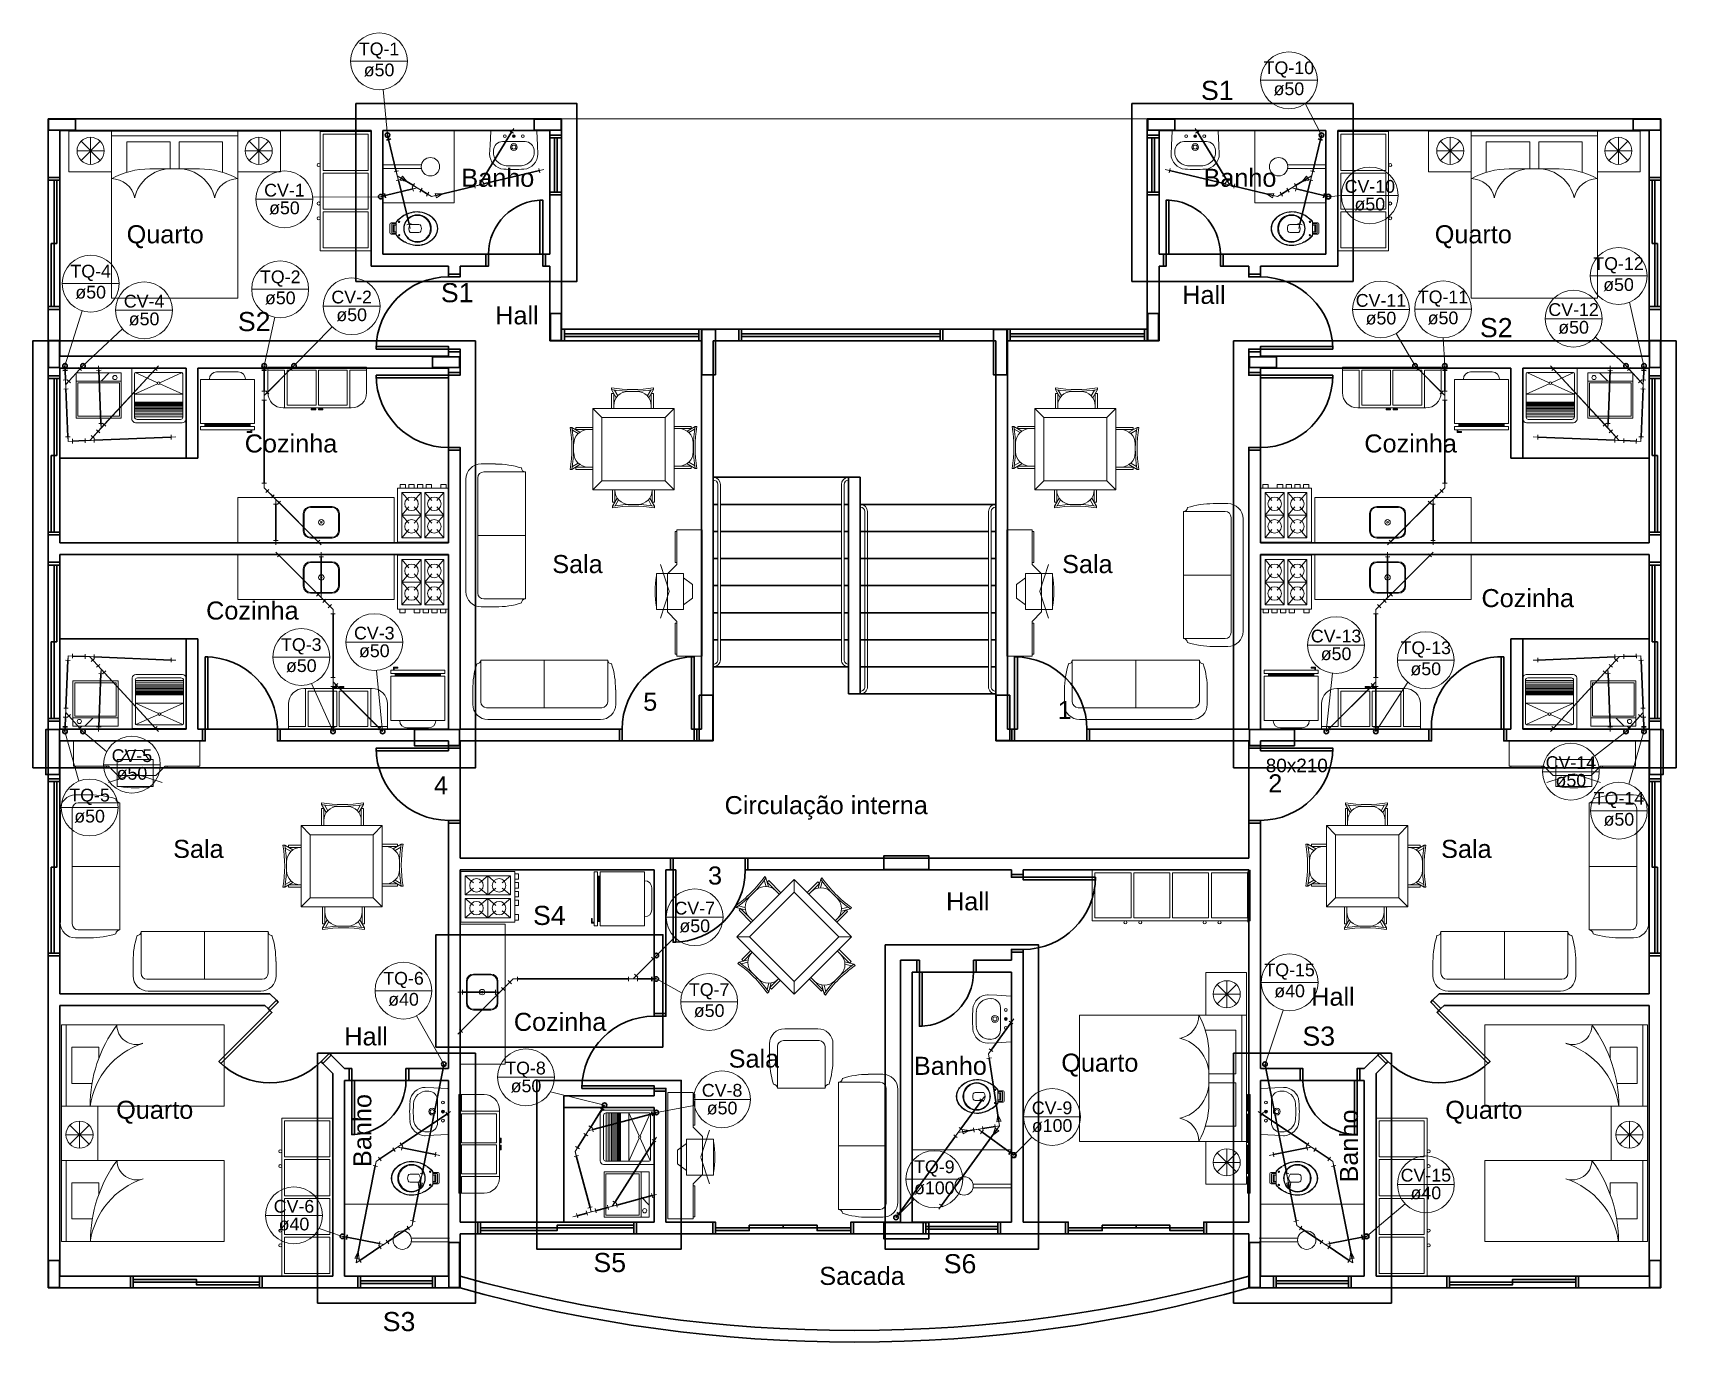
# Model space of a CAD drawing. Header units: inches. Extents: x -27 to 114, y -35 to 60.
# Drawn here: x -26.86 to -8.65, y 9.55 to 24.06 of the extents above; entities that cross this region are included whole.
import ezdxf

# ---------------------------------------------------------------- set-up
doc = ezdxf.new("R2010")
doc.units = ezdxf.units.IN
doc.header["$LTSCALE"] = 10
doc.header["$MEASUREMENT"] = 0
doc.linetypes.add('Dashed', pattern=[0.75, 0.5, -0.25])
for name, color, linetype, lineweight in [('CV-Colunas', 6, 'Continuous', 30), ('CV-Conexões detalhe', 8, 'Continuous', 20), ('CV-Indicação coluna', 5, 'Continuous', 20), ('CV-Textos coluna', 7, 'Continuous', 20), ('CV-Tubos detalhe', 6, 'Continuous', 30), ('DI-Detalhes', 6, 'Dashed', 30), ('ESQUADRIAS', 7, 'Continuous', 20), ('FO-PILARES', 2, 'Continuous', 30), ('TQ-Colunas', 6, 'Continuous', 30), ('TQ-Conexões detalhe', 8, 'Continuous', 20), ('TQ-Indicação coluna', 5, 'Continuous', 20), ('TQ-Textos coluna', 7, 'Continuous', 20), ('TQ-Tubos detalhe', 6, 'Continuous', 30), ('xeixo', 3, 'Continuous', 20), ('xjanela-porta', 253, 'Continuous', 30), ('xmoveis', 253, 'Continuous', 20), ('xmuro', 4, 'Continuous', 30), ('xparede', 7, 'Continuous', 30), ('xpiso', 4, 'Continuous', 30), ('xtexto', 7, 'Continuous', 20)]:
    doc.layers.add(name, color=color, linetype=linetype, lineweight=lineweight)
doc.styles.add('Arial', font='arial.ttf')

msp = doc.modelspace()

# ---------------------------------------------------------------- texts
at = {"layer": 'CV-Textos coluna', "char_height": 0.1412, "attachment_point": 8, "line_spacing_factor": 0.798, "style": 'Arial'}
for s, insert, width in [('CV-10', (-12.049, 22.283), 0.68127), ('CV-1', (-24.077, 22.241), 0.49022), ('ø50', (-12.049, 22.085), 0.37055), ('ø50', (-24.077, 22.043), 0.37055), ('CV-4', (-25.632, 21.011), 0.49022), ('CV-2', (-23.332, 21.057), 0.49022), ('CV-11', (-11.926, 21.02), 0.68127), ('ø50', (-25.632, 20.813), 0.37055), ('ø50', (-23.332, 20.859), 0.37055), ('ø50', (-11.926, 20.822), 0.37055), ('CV-12', (-9.791, 20.918), 0.68127), ('ø50', (-9.791, 20.72), 0.37055), ('CV-3', (-23.081, 17.335), 0.49022), ('CV-13', (-12.423, 17.302), 0.68127), ('ø50', (-23.081, 17.137), 0.37055), ('ø50', (-12.423, 17.104), 0.37055), ('CV-5', (-25.767, 15.977), 0.49022), ('CV-14', (-9.821, 15.9), 0.68127), ('ø50', (-25.767, 15.779), 0.37055), ('ø50', (-9.821, 15.702), 0.37055), ('CV-7', (-19.53, 14.288), 0.49022), ('ø50', (-19.53, 14.09), 0.37055), ('CV-8', (-19.227, 12.27), 0.49022), ('ø50', (-19.227, 12.072), 0.37055), ('CV-9', (-15.57, 12.076), 0.49022), ('ø100', (-15.57, 11.878), 0.49022), ('CV-15', (-11.428, 11.33), 0.68127), ('CV-6', (-23.971, 10.985), 0.49022), ('ø40', (-11.428, 11.132), 0.37055), ('ø40', (-23.971, 10.787), 0.37055)]:
    msp.add_mtext(s, dxfattribs=dict(at, insert=insert, width=width))
at = {"layer": 'DI-Detalhes', "char_height": 0.2118, "attachment_point": 8, "line_spacing_factor": 0.798, "style": 'Arial'}
for s, insert, width in [('S1', (-13.739, 23.31), 0.39969), ('S1', (-22.162, 21.069), 0.39969), ('S2', (-24.412, 20.749), 0.39969), ('S2', (-10.648, 20.682), 0.39969), ('S4', (-21.141, 14.171), 0.58122), ('S3', (-12.615, 12.834), 0.58122), ('S5', (-20.472, 10.326), 0.58122), ('S6', (-16.59, 10.313), 0.58122), ('S3', (-22.807, 9.672), 0.58122)]:
    msp.add_mtext(s, dxfattribs=dict(at, insert=insert, width=width))
at = {"layer": 'TQ-Textos coluna', "char_height": 0.1412, "attachment_point": 8, "line_spacing_factor": 0.798, "style": 'Arial'}
for s, insert, width in [('TQ-1', (-23.028, 23.769), 0.48917), ('ø50', (-23.028, 23.571), 0.37055), ('TQ-10', (-12.946, 23.56), 0.68022), ('ø50', (-12.946, 23.362), 0.37055), ('TQ-4', (-26.224, 21.307), 0.48917), ('TQ-12', (-9.293, 21.391), 0.68022), ('TQ-2', (-24.123, 21.244), 0.48917), ('ø50', (-9.293, 21.193), 0.37055), ('ø50', (-26.224, 21.109), 0.37055), ('ø50', (-24.123, 21.046), 0.37055), ('TQ-11', (-11.238, 21.022), 0.68022), ('ø50', (-11.238, 20.824), 0.37055), ('TQ-3', (-23.89, 17.17), 0.48917), ('TQ-13', (-11.429, 17.135), 0.68022), ('ø50', (-23.89, 16.972), 0.37055), ('ø50', (-11.429, 16.937), 0.37055), ('TQ-5', (-26.236, 15.503), 0.48917), ('TQ-14', (-9.289, 15.468), 0.68022), ('ø50', (-26.236, 15.305), 0.37055), ('ø50', (-9.289, 15.27), 0.37055), ('TQ-15', (-12.938, 13.567), 0.68022), ('TQ-6', (-22.757, 13.474), 0.48917), ('TQ-7', (-19.37, 13.349), 0.48917), ('ø40', (-12.938, 13.369), 0.37055), ('ø40', (-22.757, 13.276), 0.37055), ('ø50', (-19.37, 13.151), 0.37055), ('TQ-8', (-21.405, 12.48), 0.48917), ('ø50', (-21.4, 12.317), 0.37055), ('TQ-9', (-16.875, 11.386), 0.48917), ('ø100', (-16.875, 11.188), 0.49022)]:
    msp.add_mtext(s, dxfattribs=dict(at, insert=insert, width=width))
at = {"layer": 'xtexto', "attachment_point": 8, "line_spacing_factor": 0.798, "style": 'Arial'}
for s, insert, char_height, width in [('Banho', (-21.712, 22.348), 0.2, 1.11253), ('Banho', (-13.488, 22.348), 0.2, 1.11253), ('Quarto', (-25.398, 21.67), 0.2, 1.33504), ('Quarto', (-10.902, 21.67), 0.2, 1.33504), ('Hall', (-13.887, 21.051), 0.2, 0.66752), ('Hall', (-21.5, 20.824), 0.2, 0.66752), ('Cozinha', (-24.004, 19.405), 0.2, 1.40871), ('Cozinha', (-11.597, 19.405), 0.2, 1.40871), ('Sala', (-20.829, 18.069), 0.2, 0.77877), ('Sala', (-15.179, 18.069), 0.2, 0.77877), ('Cozinha', (-10.299, 17.692), 0.2, 1.40871), ('Cozinha', (-24.432, 17.554), 0.2, 1.40871), ('5', (-20.023, 16.544), 0.2, 0.22251), ('1', (-15.43, 16.456), 0.2, 0.14734), ('80x210', (-12.858, 15.864), 0.15, 0.89028), ('2', (-13.097, 15.643), 0.2, 0.22251), ('4', (-22.342, 15.621), 0.2, 0.22251), ('Circulação interna', (-18.073, 15.34), 0.2, 3.59619), ('Sala', (-25.03, 14.914), 0.2, 0.77877), ('Sala', (-10.979, 14.914), 0.2, 0.77877), ('3', (-19.305, 14.619), 0.2, 0.22251), ('Hall', (-16.504, 14.333), 0.2, 0.66752), ('Hall', (-12.457, 13.277), 0.2, 0.66752), ('Cozinha', (-21.022, 12.998), 0.2, 1.40871), ('Hall', (-23.172, 12.837), 0.2, 0.66752), ('Sala', (-18.874, 12.591), 0.2, 0.77877), ('Quarto', (-15.041, 12.494), 0.2, 1.33504), ('Banho', (-16.697, 12.511), 0.2, 1.11253), ('Quarto', (-25.514, 11.972), 0.2, 1.33504), ('Quarto', (-10.786, 11.972), 0.2, 1.33504), ('Sacada', (-17.676, 10.184), 0.2, 1.33504)]:
    msp.add_mtext(s, dxfattribs=dict(at, insert=insert, char_height=char_height, width=width))
at = {"layer": 'xtexto', "char_height": 0.2, "width": 1.11253, "attachment_point": 8, "rotation": 90, "line_spacing_factor": 0.798, "style": 'Arial'}
for insert in [(-23.111, 11.897), (-12.178, 11.726)]:
    msp.add_mtext('Banho', dxfattribs=dict(at, insert=insert))

# ---------------------------------------------------------------- linework, layer by layer
at = {"layer": 'CV-Colunas', "linetype": 'Continuous'}
for p, q in [((-23.01, 22.241), (-22.961, 22.253)), ((-22.967, 22.277), (-22.955, 22.228)), ((-12.564, 22.228), (-12.552, 22.277)), ((-12.51, 22.241), (-12.558, 22.253)), ((-26.325, 20.315), (-26.361, 20.348)), ((-26.309, 20.368), (-26.343, 20.332)), ((-23.989, 20.315), (-24.024, 20.351)), ((-23.971, 20.368), (-24.006, 20.333)), ((-11.548, 20.368), (-11.513, 20.333)), ((-11.495, 20.351), (-11.53, 20.315)), ((-9.21, 20.368), (-9.176, 20.332)), ((-9.158, 20.348), (-9.195, 20.315)), ((-26.361, 16.338), (-26.325, 16.372)), ((-26.309, 16.318), (-26.343, 16.355)), ((-23.042, 16.336), (-23.006, 16.371)), ((-22.989, 16.318), (-23.024, 16.354)), ((-12.531, 16.318), (-12.495, 16.354)), ((-12.513, 16.371), (-12.477, 16.336)), ((-9.21, 16.318), (-9.176, 16.355)), ((-9.195, 16.372), (-9.158, 16.338)), ((-19.972, 13.782), (-20.008, 13.818)), ((-19.955, 13.835), (-19.99, 13.8)), ((-19.996, 12.059), (-20.009, 12.108)), ((-19.955, 12.096), (-20.003, 12.083)), ((-16.05, 11.633), (-16.02, 11.674)), ((-15.995, 11.624), (-16.035, 11.653)), ((-23.435, 10.725), (-23.385, 10.716)), ((-23.381, 10.74), (-23.39, 10.691)), ((-12.129, 10.691), (-12.138, 10.74)), ((-12.085, 10.725), (-12.134, 10.716))]:
    msp.add_line(p, q, dxfattribs=at)
for centre in [(-23.01, 22.241), (-12.51, 22.241), (-26.309, 20.368), (-23.971, 20.368), (-11.548, 20.368), (-9.21, 20.368), (-26.309, 16.318), (-22.989, 16.318), (-12.531, 16.318), (-9.21, 16.318), (-19.955, 13.835), (-19.955, 12.096), (-15.995, 11.624), (-23.435, 10.725), (-12.085, 10.725)]:
    msp.add_circle(centre, 0.025, dxfattribs=at)
at = {"layer": 'CV-Conexões detalhe', "linetype": 'Continuous'}
for p, q in [((-22.661, 22.343), (-22.635, 22.386)), ((-22.648, 22.302), (-22.66, 22.351)), ((-22.605, 22.338), (-22.654, 22.327)), ((-22.605, 22.338), (-22.648, 22.364)), ((-22.605, 22.338), (-22.562, 22.312)), ((-22.549, 22.334), (-22.575, 22.291)), ((-12.944, 22.291), (-12.97, 22.334)), ((-12.914, 22.338), (-12.957, 22.312)), ((-12.914, 22.338), (-12.871, 22.364)), ((-12.914, 22.338), (-12.865, 22.327)), ((-12.884, 22.386), (-12.858, 22.343)), ((-12.86, 22.351), (-12.871, 22.302)), ((-26.485, 20.214), (-26.448, 20.181)), ((-9.071, 20.181), (-9.034, 20.214)), ((-26.527, 20.21), (-26.477, 20.212)), ((-26.473, 20.112), (-26.523, 20.11)), ((-26.5, 20.161), (-26.502, 20.211)), ((-26.5, 20.161), (-26.466, 20.198)), ((-26.5, 20.161), (-26.498, 20.111)), ((-24.326, 20.088), (-24.276, 20.088)), ((-24.301, 20.038), (-24.301, 20.088)), ((-24.301, 20.038), (-24.266, 20.074)), ((-24.301, 20.038), (-24.301, 19.988)), ((-24.283, 20.091), (-24.248, 20.056)), ((-11.271, 20.056), (-11.236, 20.091)), ((-11.218, 20.038), (-11.253, 20.074)), ((-11.243, 20.088), (-11.193, 20.088)), ((-11.218, 20.038), (-11.218, 20.088)), ((-11.218, 20.038), (-11.218, 19.988)), ((-9.019, 20.161), (-9.053, 20.198)), ((-8.996, 20.11), (-9.046, 20.112)), ((-9.042, 20.212), (-8.992, 20.21)), ((-9.019, 20.161), (-9.021, 20.111)), ((-9.019, 20.161), (-9.017, 20.211)), ((-24.326, 19.988), (-24.276, 19.988)), ((-11.243, 19.988), (-11.193, 19.988)), ((-23.563, 16.917), (-23.513, 16.917)), ((-23.563, 16.817), (-23.513, 16.817)), ((-23.538, 16.867), (-23.538, 16.917)), ((-23.538, 16.867), (-23.538, 16.817)), ((-23.538, 16.867), (-23.502, 16.832)), ((-23.485, 16.85), (-23.52, 16.814)), ((-11.999, 16.814), (-12.035, 16.85)), ((-11.982, 16.867), (-12.017, 16.832)), ((-12.007, 16.917), (-11.957, 16.917)), ((-12.007, 16.817), (-11.957, 16.817)), ((-11.982, 16.867), (-11.982, 16.917)), ((-11.982, 16.867), (-11.982, 16.817)), ((-26.523, 16.577), (-26.473, 16.575)), ((-26.5, 16.526), (-26.498, 16.576)), ((-9.046, 16.575), (-8.996, 16.577)), ((-9.019, 16.526), (-9.021, 16.576)), ((-26.477, 16.475), (-26.527, 16.477)), ((-26.5, 16.526), (-26.502, 16.476)), ((-26.5, 16.526), (-26.466, 16.489)), ((-26.448, 16.506), (-26.485, 16.472)), ((-9.034, 16.472), (-9.071, 16.506)), ((-9.019, 16.526), (-9.053, 16.489)), ((-8.992, 16.477), (-9.042, 16.475)), ((-9.019, 16.526), (-9.017, 16.476)), ((-20.264, 13.601), (-20.264, 13.551)), ((-20.214, 13.576), (-20.264, 13.576)), ((-20.214, 13.576), (-20.179, 13.611)), ((-20.214, 13.576), (-20.164, 13.576)), ((-20.196, 13.629), (-20.161, 13.594)), ((-20.164, 13.601), (-20.164, 13.551)), ((-20.715, 11.838), (-20.758, 11.865)), ((-20.71, 11.894), (-20.737, 11.852)), ((-20.71, 11.894), (-20.683, 11.936)), ((-20.71, 11.894), (-20.661, 11.907)), ((-20.704, 11.949), (-20.662, 11.923)), ((-20.668, 11.931), (-20.655, 11.883)), ((-16.433, 11.879), (-16.441, 11.928)), ((-16.388, 11.911), (-16.437, 11.903)), ((-16.388, 11.911), (-16.338, 11.919)), ((-16.388, 11.911), (-16.347, 11.882)), ((-16.333, 11.902), (-16.362, 11.861)), ((-16.342, 11.943), (-16.335, 11.894)), ((-23.004, 10.586), (-23.032, 10.628)), ((-23.03, 10.62), (-23.021, 10.669)), ((-22.977, 10.635), (-23.026, 10.645)), ((-22.977, 10.635), (-23.018, 10.607)), ((-22.977, 10.635), (-22.935, 10.663)), ((-22.949, 10.683), (-22.921, 10.642)), ((-12.598, 10.642), (-12.57, 10.683)), ((-12.543, 10.635), (-12.584, 10.663)), ((-12.543, 10.635), (-12.493, 10.645)), ((-12.543, 10.635), (-12.501, 10.607)), ((-12.487, 10.628), (-12.515, 10.586)), ((-12.498, 10.669), (-12.489, 10.62))]:
    msp.add_line(p, q, dxfattribs=at)
at = {"layer": 'CV-Indicação coluna'}
for p, q in [((-23.01, 22.241), (-23.763, 22.237)), ((-12.51, 22.241), (-12.364, 22.255)), ((-12.364, 22.255), (-11.734, 22.255)), ((-24.392, 22.212), (-23.762, 22.212)), ((-25.947, 20.983), (-25.317, 20.983)), ((-23.647, 21.028), (-23.017, 21.028)), ((-12.241, 20.992), (-11.611, 20.992)), ((-26.309, 20.368), (-25.87, 20.777)), ((-23.971, 20.368), (-23.549, 20.801)), ((-10.106, 20.89), (-9.476, 20.89)), ((-11.548, 20.368), (-11.757, 20.726)), ((-9.21, 20.368), (-9.55, 20.687)), ((-23.396, 17.307), (-22.766, 17.307)), ((-12.738, 17.274), (-12.108, 17.274)), ((-22.989, 16.318), (-23.056, 16.993)), ((-12.531, 16.318), (-12.462, 16.962)), ((-26.309, 16.318), (-26.047, 16.094)), ((-9.21, 16.318), (-9.558, 16.045)), ((-26.082, 15.949), (-25.452, 15.949)), ((-10.136, 15.872), (-9.506, 15.872)), ((-19.845, 14.26), (-19.215, 14.26)), ((-19.955, 13.835), (-19.753, 14.037)), ((-19.543, 12.242), (-18.913, 12.242)), ((-19.955, 12.096), (-19.535, 12.173)), ((-15.885, 12.048), (-15.255, 12.048)), ((-15.995, 11.624), (-15.793, 11.825)), ((-11.743, 11.301), (-11.113, 11.301)), ((-24.286, 10.957), (-23.656, 10.957)), ((-12.085, 10.725), (-11.657, 11.085)), ((-23.435, 10.725), (-23.692, 10.811))]:
    msp.add_line(p, q, dxfattribs=at)
for centre in [(-24.077, 22.212), (-12.049, 22.255), (-23.332, 21.028), (-11.926, 20.992), (-25.632, 20.983), (-9.791, 20.89), (-23.081, 17.307), (-12.423, 17.274), (-25.767, 15.949), (-9.821, 15.872), (-19.53, 14.26), (-19.228, 12.242), (-15.57, 12.048), (-11.428, 11.301), (-23.971, 10.957)]:
    msp.add_circle(centre, 0.315, dxfattribs=at)
at = {"layer": 'CV-Tubos detalhe'}
for p, q in [((-22.654, 22.327), (-22.961, 22.253)), ((-12.865, 22.327), (-12.558, 22.253)), ((-26.466, 20.198), (-26.343, 20.332)), ((-24.266, 20.074), (-24.006, 20.333)), ((-11.253, 20.074), (-11.513, 20.333)), ((-9.053, 20.198), (-9.176, 20.332)), ((-23.502, 16.832), (-23.024, 16.354)), ((-12.017, 16.832), (-12.495, 16.354)), ((-26.466, 16.489), (-26.343, 16.355)), ((-9.053, 16.489), (-9.176, 16.355)), ((-20.179, 13.611), (-19.99, 13.8)), ((-20.661, 11.907), (-20.003, 12.083)), ((-16.347, 11.882), (-16.035, 11.653)), ((-23.026, 10.645), (-23.385, 10.716)), ((-12.493, 10.645), (-12.134, 10.716))]:
    msp.add_line(p, q, dxfattribs=at)
at = {"layer": 'DI-Detalhes', "linetype": 'Continuous'}
for points in [[(-23.285, 23.273), (-20.835, 23.273), (-20.835, 21.303), (-23.285, 21.303), (-23.285, 23.273)], [(-26.865, 15.913), (-21.96, 15.913), (-21.96, 20.643), (-26.865, 20.643), (-26.865, 15.913)], [(-19.883, 12.822), (-22.398, 12.822), (-22.398, 14.065), (-19.883, 14.065), (-19.883, 12.822)], [(-17.42, 13.953), (-15.72, 13.953), (-15.72, 10.583), (-17.42, 10.583), (-17.42, 13.953)], [(-23.71, 9.983), (-23.71, 12.753), (-21.96, 12.753), (-21.96, 9.983), (-23.71, 9.983)], [(-21.28, 12.453), (-19.68, 12.453), (-19.68, 10.583), (-21.28, 10.583), (-21.28, 12.453)]]:
    msp.add_lwpolyline(points, close=True, dxfattribs=at)
at = {"layer": 'DI-Detalhes'}
for points in [[(-14.685, 21.303), (-12.235, 21.303), (-12.235, 23.273), (-14.685, 23.273), (-14.685, 21.303)], [(-13.56, 15.913), (-8.655, 15.913), (-8.655, 20.643), (-13.56, 20.643), (-13.56, 15.913)], [(-11.81, 9.983), (-11.81, 12.753), (-13.56, 12.753), (-13.56, 9.983), (-11.81, 9.983)]]:
    msp.add_lwpolyline(points, close=True, dxfattribs=at)
at = {"layer": 'ESQUADRIAS'}
for p, q in [((-19.275, 19.053), (-19.275, 17.113)), ((-19.245, 19.053), (-19.245, 17.113)), ((-17.905, 19.053), (-17.905, 17.113)), ((-17.875, 19.053), (-17.875, 17.113)), ((-17.645, 18.753), (-17.645, 16.813)), ((-17.615, 18.753), (-17.615, 16.813)), ((-16.275, 18.753), (-16.275, 16.813)), ((-16.245, 18.753), (-16.245, 16.813))]:
    msp.add_line(p, q, dxfattribs=at)
for centre, radius, start, end in [((-19.325, 19.053), 0.08, 0, 90), ((-17.825, 19.053), 0.08, 90, 180), ((-19.325, 19.053), 0.05, 0, 90), ((-17.825, 19.053), 0.05, 90, 180), ((-17.695, 18.753), 0.08, 0, 90), ((-17.695, 18.753), 0.05, 0, 90), ((-16.195, 18.753), 0.08, 90, 180), ((-16.195, 18.753), 0.05, 90, 180), ((-19.325, 17.113), 0.0797, 269.81, 0.1895), ((-19.324, 17.113), 0.0495, 269.417, 0.5833), ((-17.825, 17.113), 0.0797, 179.81, 270.19), ((-17.825, 17.113), 0.0495, 179.417, 270.583), ((-17.695, 16.813), 0.0797, 269.81, 0.1895), ((-17.694, 16.813), 0.0495, 269.417, 0.5833), ((-16.195, 16.813), 0.0797, 179.81, 270.19), ((-16.195, 16.813), 0.0495, 179.417, 270.583)]:
    msp.add_arc(centre, radius, start, end, dxfattribs=at)
at = {"layer": 'FO-PILARES'}
for points in [[(-26.391, 22.979), (-26.391, 23.039), (-26.391, 23.099), (-26.541, 23.099), (-26.691, 23.099), (-26.691, 23.039), (-26.691, 22.979), (-26.541, 22.979), (-26.391, 22.979), (-26.391, 22.979)], [(-21.01, 22.979), (-21.01, 23.039), (-21.01, 23.099), (-21.16, 23.099), (-21.31, 23.099), (-21.31, 23.039), (-21.31, 22.979), (-21.16, 22.979), (-21.01, 22.979), (-21.01, 22.979)], [(-14.209, 22.979), (-14.209, 23.039), (-14.209, 23.099), (-14.359, 23.099), (-14.509, 23.099), (-14.509, 23.039), (-14.509, 22.979), (-14.359, 22.979), (-14.209, 22.979), (-14.209, 22.979)], [(-8.829, 22.979), (-8.829, 23.039), (-8.829, 23.099), (-8.979, 23.099), (-9.129, 23.099), (-9.129, 23.039), (-9.129, 22.979), (-8.979, 22.979), (-8.829, 22.979), (-8.829, 22.979)], [(-21.13, 20.649), (-21.07, 20.649), (-21.01, 20.649), (-21.01, 20.799), (-21.01, 20.949), (-21.07, 20.949), (-21.13, 20.949), (-21.13, 20.799), (-21.13, 20.649), (-21.13, 20.649)], [(-14.509, 20.649), (-14.449, 20.649), (-14.389, 20.649), (-14.389, 20.799), (-14.389, 20.949), (-14.449, 20.949), (-14.509, 20.949), (-14.509, 20.799), (-14.509, 20.649), (-14.509, 20.649)], [(-19.45, 20.269), (-19.375, 20.269), (-19.3, 20.269), (-19.3, 20.519), (-19.3, 20.769), (-19.375, 20.769), (-19.45, 20.769), (-19.45, 20.519), (-19.45, 20.269), (-19.45, 20.269)], [(-16.22, 20.269), (-16.145, 20.269), (-16.07, 20.269), (-16.07, 20.519), (-16.07, 20.769), (-16.145, 20.769), (-16.22, 20.769), (-16.22, 20.519), (-16.22, 20.269), (-16.22, 20.269)], [(-26.691, 20.349), (-26.631, 20.349), (-26.571, 20.349), (-26.571, 20.499), (-26.571, 20.649), (-26.631, 20.649), (-26.691, 20.649), (-26.691, 20.499), (-26.691, 20.349), (-26.691, 20.349)], [(-8.949, 20.349), (-8.889, 20.349), (-8.829, 20.349), (-8.829, 20.499), (-8.829, 20.649), (-8.889, 20.649), (-8.949, 20.649), (-8.949, 20.499), (-8.949, 20.349), (-8.949, 20.349)], [(-22.136, 20.349), (-22.136, 20.409), (-22.136, 20.469), (-22.286, 20.469), (-22.436, 20.469), (-22.436, 20.409), (-22.436, 20.349), (-22.286, 20.349), (-22.136, 20.349), (-22.136, 20.349)], [(-13.084, 20.349), (-13.084, 20.409), (-13.084, 20.469), (-13.234, 20.469), (-13.384, 20.469), (-13.384, 20.409), (-13.384, 20.349), (-13.234, 20.349), (-13.084, 20.349), (-13.084, 20.349)], [(-19.48, 16.219), (-19.405, 16.219), (-19.33, 16.219), (-19.33, 16.469), (-19.33, 16.719), (-19.405, 16.719), (-19.48, 16.719), (-19.48, 16.469), (-19.48, 16.219), (-19.48, 16.219)], [(-16.19, 16.219), (-16.115, 16.219), (-16.04, 16.219), (-16.04, 16.469), (-16.04, 16.719), (-16.115, 16.719), (-16.19, 16.719), (-16.19, 16.469), (-16.19, 16.219), (-16.19, 16.219)], [(-26.721, 15.839), (-26.691, 15.839), (-26.571, 15.839), (-26.571, 16.339), (-26.691, 16.339), (-26.721, 16.339), (-26.721, 15.839), (-26.721, 15.839)], [(-22.136, 16.159), (-22.136, 16.249), (-22.136, 16.339), (-22.386, 16.339), (-22.636, 16.339), (-22.636, 16.249), (-22.636, 16.159), (-22.386, 16.159), (-22.136, 16.159), (-22.136, 16.159)], [(-12.884, 16.159), (-12.884, 16.249), (-12.884, 16.339), (-13.134, 16.339), (-13.384, 16.339), (-13.384, 16.249), (-13.384, 16.159), (-13.134, 16.159), (-12.884, 16.159), (-12.884, 16.159)], [(-8.799, 15.839), (-8.799, 16.339), (-8.829, 16.339), (-8.949, 16.339), (-8.949, 15.839), (-8.829, 15.839), (-8.799, 15.839), (-8.799, 15.839)], [(-16.935, 14.789), (-16.935, 14.864), (-16.935, 14.939), (-17.185, 14.939), (-17.435, 14.939), (-17.435, 14.864), (-17.435, 14.789), (-17.185, 14.789), (-16.935, 14.789), (-16.935, 14.789)], [(-16.935, 10.698), (-16.935, 10.788), (-16.935, 10.878), (-17.185, 10.878), (-17.435, 10.878), (-17.435, 10.788), (-17.435, 10.698), (-17.185, 10.698), (-16.935, 10.698), (-16.935, 10.698)], [(-22.256, 10.158), (-22.196, 10.158), (-22.136, 10.158), (-22.136, 10.408), (-22.136, 10.658), (-22.196, 10.658), (-22.256, 10.658), (-22.256, 10.408), (-22.256, 10.158), (-22.256, 10.158)], [(-13.384, 10.158), (-13.324, 10.158), (-13.264, 10.158), (-13.264, 10.408), (-13.264, 10.658), (-13.324, 10.658), (-13.384, 10.658), (-13.384, 10.408), (-13.384, 10.158), (-13.384, 10.158)], [(-26.691, 10.158), (-26.631, 10.158), (-26.571, 10.158), (-26.571, 10.308), (-26.571, 10.458), (-26.631, 10.458), (-26.691, 10.458), (-26.691, 10.308), (-26.691, 10.158), (-26.691, 10.158)], [(-8.949, 10.158), (-8.889, 10.158), (-8.829, 10.158), (-8.829, 10.308), (-8.829, 10.458), (-8.889, 10.458), (-8.949, 10.458), (-8.949, 10.308), (-8.949, 10.158), (-8.949, 10.158)]]:
    msp.add_lwpolyline(points, close=True, dxfattribs=at)
at = {"layer": 'TQ-Colunas', "linetype": 'Continuous'}
for p, q in [((-22.898, 22.881), (-22.947, 22.869)), ((-22.935, 22.923), (-22.923, 22.875)), ((-12.572, 22.869), (-12.621, 22.881)), ((-12.585, 22.923), (-12.596, 22.875)), ((-26.482, 20.319), (-26.531, 20.317)), ((-26.509, 20.368), (-26.507, 20.318)), ((-24.326, 20.318), (-24.276, 20.318)), ((-24.301, 20.368), (-24.301, 20.318)), ((-11.243, 20.318), (-11.193, 20.318)), ((-11.218, 20.368), (-11.218, 20.318)), ((-8.988, 20.317), (-9.038, 20.319)), ((-9.011, 20.368), (-9.013, 20.318)), ((-26.531, 16.369), (-26.482, 16.367)), ((-26.509, 16.318), (-26.507, 16.368)), ((-23.563, 16.368), (-23.513, 16.368)), ((-23.538, 16.318), (-23.538, 16.368)), ((-12.007, 16.368), (-11.957, 16.368)), ((-11.982, 16.318), (-11.982, 16.368)), ((-9.038, 16.367), (-8.988, 16.369)), ((-9.011, 16.318), (-9.013, 16.368)), ((-20.005, 13.601), (-20.005, 13.551)), ((-19.955, 13.576), (-20.005, 13.576)), ((-22.295, 12.579), (-22.344, 12.589)), ((-22.31, 12.633), (-22.319, 12.584)), ((-13.175, 12.589), (-13.224, 12.579)), ((-13.21, 12.633), (-13.2, 12.584)), ((-20.534, 12.123), (-20.576, 12.15)), ((-20.529, 12.178), (-20.555, 12.136)), ((-17.3, 10.933), (-17.27, 10.974)), ((-17.29, 10.988), (-17.25, 10.959))]:
    msp.add_line(p, q, dxfattribs=at)
for centre in [(-22.935, 22.923), (-12.585, 22.923), (-26.509, 20.368), (-24.301, 20.368), (-11.218, 20.368), (-9.011, 20.368), (-26.509, 16.318), (-23.538, 16.318), (-11.982, 16.318), (-9.011, 16.318), (-19.955, 13.576), (-22.31, 12.633), (-13.21, 12.633), (-20.529, 12.178), (-17.3, 10.933)]:
    msp.add_circle(centre, 0.025, dxfattribs=at)
at = {"layer": 'TQ-Conexões detalhe', "linetype": 'Continuous'}
for p, q in [((-21.54, 22.943), (-21.582, 22.969)), ((-21.535, 22.998), (-21.561, 22.956)), ((-13.984, 22.998), (-13.958, 22.956)), ((-13.937, 22.969), (-13.979, 22.943)), ((-22.862, 22.516), (-22.813, 22.528)), ((-22.826, 22.473), (-22.838, 22.522)), ((-22.79, 22.43), (-22.838, 22.419)), ((-22.826, 22.473), (-22.814, 22.425)), ((-22.826, 22.473), (-22.783, 22.447)), ((-22.77, 22.468), (-22.796, 22.426)), ((-22.796, 22.426), (-22.719, 22.408)), ((-22.77, 22.468), (-22.719, 22.408)), ((-21.919, 22.37), (-21.893, 22.413)), ((-21.914, 22.426), (-21.872, 22.4)), ((-21.876, 22.406), (-21.864, 22.357)), ((-21.246, 22.507), (-21.258, 22.555)), ((-21.204, 22.543), (-21.252, 22.531)), ((-14.316, 22.543), (-14.267, 22.531)), ((-14.261, 22.555), (-14.273, 22.507)), ((-13.655, 22.357), (-13.643, 22.406)), ((-13.648, 22.4), (-13.605, 22.426)), ((-13.6, 22.37), (-13.626, 22.413)), ((-12.749, 22.469), (-12.8, 22.408)), ((-12.723, 22.426), (-12.8, 22.408)), ((-12.723, 22.426), (-12.749, 22.469)), ((-12.693, 22.473), (-12.736, 22.447)), ((-12.681, 22.419), (-12.729, 22.431)), ((-12.706, 22.528), (-12.657, 22.516)), ((-12.693, 22.473), (-12.705, 22.425)), ((-12.693, 22.473), (-12.681, 22.522)), ((-22.503, 22.247), (-22.477, 22.29)), ((-22.448, 22.242), (-22.49, 22.268)), ((-22.448, 22.242), (-22.399, 22.254)), ((-22.405, 22.278), (-22.393, 22.23)), ((-22.405, 22.278), (-22.326, 22.272)), ((-22.393, 22.23), (-22.326, 22.272)), ((-21.962, 22.334), (-21.973, 22.383)), ((-21.919, 22.37), (-21.968, 22.358)), ((-21.919, 22.37), (-21.87, 22.382)), ((-13.6, 22.37), (-13.649, 22.382)), ((-13.6, 22.37), (-13.552, 22.358)), ((-13.546, 22.383), (-13.557, 22.334)), ((-13.114, 22.278), (-13.193, 22.272)), ((-13.126, 22.23), (-13.193, 22.272)), ((-13.126, 22.23), (-13.114, 22.278)), ((-13.072, 22.242), (-13.12, 22.254)), ((-13.072, 22.242), (-13.029, 22.268)), ((-13.042, 22.29), (-13.016, 22.247)), ((-22.721, 21.931), (-22.672, 21.943)), ((-22.685, 21.888), (-22.696, 21.937)), ((-12.847, 21.943), (-12.798, 21.931)), ((-12.835, 21.888), (-12.823, 21.937)), ((-26.109, 20.319), (-26.158, 20.317)), ((-26.136, 20.368), (-26.134, 20.318)), ((-25.487, 20.315), (-25.524, 20.349)), ((-25.472, 20.368), (-25.505, 20.332)), ((-10.048, 20.368), (-10.014, 20.332)), ((-9.995, 20.349), (-10.032, 20.315)), ((-9.361, 20.317), (-9.411, 20.319)), ((-9.384, 20.368), (-9.386, 20.318)), ((-26.108, 19.679), (-26.141, 19.642)), ((-26.135, 19.728), (-26.085, 19.73)), ((-26.108, 19.679), (-26.11, 19.729)), ((-26.108, 19.679), (-26.074, 19.716)), ((-26.092, 19.733), (-26.055, 19.699)), ((-9.464, 19.699), (-9.427, 19.733)), ((-9.412, 19.679), (-9.445, 19.716)), ((-9.434, 19.73), (-9.385, 19.728)), ((-9.412, 19.679), (-9.409, 19.729)), ((-9.412, 19.679), (-9.378, 19.642)), ((-26.502, 19.58), (-26.452, 19.582)), ((-26.475, 19.531), (-26.477, 19.581)), ((-26.475, 19.531), (-26.425, 19.533)), ((-26.426, 19.558), (-26.424, 19.508)), ((-26.284, 19.514), (-26.286, 19.564)), ((-26.235, 19.541), (-26.285, 19.539)), ((-26.235, 19.541), (-26.201, 19.578)), ((-26.235, 19.541), (-26.185, 19.543)), ((-26.219, 19.595), (-26.182, 19.561)), ((-26.186, 19.568), (-26.184, 19.518)), ((-26.123, 19.625), (-26.16, 19.659)), ((-25.331, 19.553), (-25.333, 19.603)), ((-25.282, 19.58), (-25.332, 19.578)), ((-10.237, 19.58), (-10.187, 19.578)), ((-10.186, 19.603), (-10.188, 19.553)), ((-9.359, 19.659), (-9.396, 19.625)), ((-9.337, 19.561), (-9.3, 19.595)), ((-9.335, 19.518), (-9.333, 19.568)), ((-9.284, 19.541), (-9.334, 19.543)), ((-9.284, 19.541), (-9.318, 19.578)), ((-9.284, 19.541), (-9.234, 19.539)), ((-9.233, 19.564), (-9.235, 19.514)), ((-9.096, 19.508), (-9.093, 19.558)), ((-9.045, 19.531), (-9.094, 19.533)), ((-9.067, 19.582), (-9.018, 19.58)), ((-9.045, 19.531), (-9.042, 19.581)), ((-24.326, 19.067), (-24.276, 19.067)), ((-24.301, 19.017), (-24.301, 19.067)), ((-24.301, 19.017), (-24.266, 18.981)), ((-24.248, 18.999), (-24.283, 18.964)), ((-24.225, 18.905), (-24.189, 18.94)), ((-11.33, 18.94), (-11.294, 18.905)), ((-11.236, 18.964), (-11.271, 18.999)), ((-11.218, 19.017), (-11.253, 18.981)), ((-11.243, 19.067), (-11.193, 19.067)), ((-11.218, 19.017), (-11.218, 19.067)), ((-24.172, 18.887), (-24.207, 18.923)), ((-24.197, 18.837), (-24.147, 18.837)), ((-24.172, 18.887), (-24.136, 18.852)), ((-24.172, 18.887), (-24.172, 18.837)), ((-24.119, 18.87), (-24.154, 18.834)), ((-11.365, 18.834), (-11.401, 18.87)), ((-11.348, 18.887), (-11.383, 18.852)), ((-11.373, 18.837), (-11.323, 18.837)), ((-11.348, 18.887), (-11.312, 18.923)), ((-11.348, 18.887), (-11.348, 18.837)), ((-24.197, 18.433), (-24.147, 18.433)), ((-24.172, 18.383), (-24.172, 18.433)), ((-23.721, 18.401), (-23.685, 18.436)), ((-23.668, 18.383), (-23.703, 18.419)), ((-11.852, 18.383), (-11.816, 18.419)), ((-11.834, 18.436), (-11.798, 18.401)), ((-11.373, 18.433), (-11.323, 18.433)), ((-11.348, 18.383), (-11.348, 18.433)), ((-24.172, 18.303), (-24.136, 18.268)), ((-24.119, 18.286), (-24.154, 18.25)), ((-23.693, 18.253), (-23.643, 18.253)), ((-23.668, 18.303), (-23.668, 18.253)), ((-11.877, 18.253), (-11.827, 18.253)), ((-11.852, 18.303), (-11.852, 18.253)), ((-11.365, 18.25), (-11.401, 18.286)), ((-11.348, 18.303), (-11.383, 18.268)), ((-23.721, 17.817), (-23.685, 17.853)), ((-23.693, 17.85), (-23.643, 17.85)), ((-23.668, 17.8), (-23.668, 17.85)), ((-11.877, 17.85), (-11.827, 17.85)), ((-11.852, 17.8), (-11.852, 17.85)), ((-11.834, 17.853), (-11.798, 17.817)), ((-23.668, 17.8), (-23.703, 17.835)), ((-23.668, 17.8), (-23.632, 17.764)), ((-23.614, 17.782), (-23.65, 17.747)), ((-23.591, 17.688), (-23.555, 17.723)), ((-23.538, 17.67), (-23.573, 17.705)), ((-23.538, 17.67), (-23.538, 17.62)), ((-11.982, 17.67), (-11.946, 17.705)), ((-11.982, 17.67), (-11.982, 17.62)), ((-11.964, 17.723), (-11.928, 17.688)), ((-11.869, 17.747), (-11.905, 17.782)), ((-11.852, 17.8), (-11.887, 17.764)), ((-11.852, 17.8), (-11.816, 17.835)), ((-23.563, 17.62), (-23.513, 17.62)), ((-12.007, 17.62), (-11.957, 17.62)), ((-26.475, 17.155), (-26.477, 17.105)), ((-26.475, 17.155), (-26.425, 17.153)), ((-26.424, 17.178), (-26.426, 17.128)), ((-26.286, 17.123), (-26.284, 17.173)), ((-26.235, 17.146), (-26.285, 17.148)), ((-26.235, 17.146), (-26.185, 17.144)), ((-26.235, 17.146), (-26.201, 17.109)), ((-26.182, 17.126), (-26.219, 17.092)), ((-26.184, 17.169), (-26.186, 17.119)), ((-25.333, 17.084), (-25.331, 17.134)), ((-10.188, 17.134), (-10.186, 17.084)), ((-9.3, 17.092), (-9.337, 17.126)), ((-9.333, 17.119), (-9.335, 17.169)), ((-9.284, 17.146), (-9.334, 17.144)), ((-9.284, 17.146), (-9.318, 17.109)), ((-9.284, 17.146), (-9.234, 17.148)), ((-9.235, 17.173), (-9.233, 17.123)), ((-9.093, 17.128), (-9.096, 17.178)), ((-9.045, 17.155), (-9.094, 17.153)), ((-9.045, 17.155), (-9.042, 17.105)), ((-26.452, 17.104), (-26.502, 17.106)), ((-26.16, 17.028), (-26.123, 17.061)), ((-26.108, 17.008), (-26.141, 17.044)), ((-26.085, 16.957), (-26.135, 16.959)), ((-26.108, 17.008), (-26.11, 16.958)), ((-26.108, 17.008), (-26.074, 16.971)), ((-26.055, 16.988), (-26.092, 16.954)), ((-25.282, 17.107), (-25.332, 17.109)), ((-10.237, 17.107), (-10.187, 17.109)), ((-9.427, 16.954), (-9.464, 16.988)), ((-9.412, 17.008), (-9.445, 16.971)), ((-9.385, 16.959), (-9.434, 16.957)), ((-9.412, 17.008), (-9.378, 17.045)), ((-9.412, 17.008), (-9.409, 16.958)), ((-9.396, 17.061), (-9.359, 17.028)), ((-9.018, 17.106), (-9.067, 17.104)), ((-26.158, 16.369), (-26.109, 16.367)), ((-26.136, 16.318), (-26.134, 16.368)), ((-25.524, 16.338), (-25.487, 16.372)), ((-25.472, 16.318), (-25.505, 16.355)), ((-10.048, 16.318), (-10.014, 16.355)), ((-10.032, 16.372), (-9.995, 16.338)), ((-9.411, 16.367), (-9.361, 16.369)), ((-9.384, 16.318), (-9.386, 16.368)), ((-21.671, 13.483), (-21.636, 13.448)), ((-21.561, 13.523), (-21.596, 13.558)), ((-21.543, 13.576), (-21.578, 13.541)), ((-21.543, 13.576), (-21.493, 13.576)), ((-21.493, 13.601), (-21.493, 13.551)), ((-22.155, 13.43), (-22.105, 13.43)), ((-22.105, 13.455), (-22.105, 13.405)), ((-21.707, 13.377), (-21.742, 13.412)), ((-21.739, 13.455), (-21.739, 13.405)), ((-21.689, 13.43), (-21.739, 13.43)), ((-21.689, 13.43), (-21.724, 13.395)), ((-21.689, 13.43), (-21.654, 13.465)), ((-15.995, 13.133), (-16.024, 13.093)), ((-22.155, 12.964), (-22.119, 13)), ((-22.137, 13.017), (-22.102, 12.982)), ((-16.004, 13.078), (-16.044, 13.107)), ((-16.276, 12.748), (-16.246, 12.789)), ((-16.276, 12.748), (-16.268, 12.699)), ((-16.266, 12.803), (-16.226, 12.774)), ((-16.243, 12.703), (-16.293, 12.695)), ((-16.329, 12.219), (-16.369, 12.249)), ((-16.32, 12.274), (-16.349, 12.234)), ((-22.262, 12.059), (-22.29, 12.1)), ((-22.235, 12.107), (-22.276, 12.08)), ((-16.184, 11.993), (-16.171, 12.071)), ((-16.134, 12.001), (-16.171, 12.071)), ((-13.285, 12.107), (-13.243, 12.08)), ((-13.229, 12.1), (-13.257, 12.059)), ((-16.62, 11.821), (-16.66, 11.851)), ((-16.61, 11.876), (-16.64, 11.836)), ((-16.61, 11.876), (-16.581, 11.917)), ((-16.61, 11.876), (-16.561, 11.884)), ((-16.601, 11.932), (-16.561, 11.902)), ((-16.565, 11.909), (-16.557, 11.859)), ((-16.565, 11.909), (-16.487, 11.896)), ((-16.557, 11.859), (-16.487, 11.896)), ((-16.201, 11.922), (-16.225, 11.847)), ((-16.161, 11.893), (-16.225, 11.847)), ((-16.197, 11.915), (-16.205, 11.965)), ((-16.151, 11.948), (-16.201, 11.94)), ((-16.161, 11.893), (-16.201, 11.922)), ((-16.184, 11.993), (-16.134, 12.001)), ((-16.151, 11.948), (-16.181, 11.907)), ((-16.151, 11.948), (-16.159, 11.997)), ((-22.849, 11.665), (-22.877, 11.707)), ((-22.822, 11.714), (-22.863, 11.686)), ((-22.822, 11.714), (-22.78, 11.742)), ((-22.822, 11.714), (-22.773, 11.704)), ((-22.794, 11.762), (-22.766, 11.721)), ((-22.768, 11.729), (-22.778, 11.68)), ((-22.407, 11.607), (-22.398, 11.656)), ((-20.856, 11.664), (-20.829, 11.706)), ((-20.856, 11.664), (-20.843, 11.616)), ((-20.85, 11.719), (-20.808, 11.693)), ((-19.96, 11.77), (-20.002, 11.797)), ((-19.955, 11.825), (-19.981, 11.783)), ((-13.121, 11.656), (-13.112, 11.607)), ((-12.753, 11.721), (-12.725, 11.762)), ((-12.741, 11.68), (-12.751, 11.729)), ((-12.697, 11.714), (-12.746, 11.704)), ((-12.697, 11.714), (-12.739, 11.742)), ((-12.697, 11.714), (-12.656, 11.686)), ((-12.642, 11.707), (-12.67, 11.665)), ((-23.046, 11.5), (-23.095, 11.51)), ((-23.061, 11.554), (-23.07, 11.505)), ((-23.061, 11.554), (-23.019, 11.582)), ((-23.033, 11.602), (-23.005, 11.561)), ((-22.354, 11.621), (-22.403, 11.631)), ((-20.819, 11.622), (-20.867, 11.609)), ((-13.166, 11.621), (-13.116, 11.631)), ((-12.514, 11.561), (-12.486, 11.602)), ((-12.459, 11.554), (-12.5, 11.582)), ((-12.424, 11.51), (-12.473, 11.5)), ((-12.459, 11.554), (-12.449, 11.505)), ((-22.545, 11.314), (-22.594, 11.324)), ((-22.594, 11.324), (-22.584, 11.246)), ((-22.545, 11.314), (-22.584, 11.246)), ((-22.574, 11.422), (-22.525, 11.413)), ((-22.56, 11.368), (-22.569, 11.319)), ((-22.56, 11.368), (-22.55, 11.417)), ((-12.994, 11.413), (-12.945, 11.422)), ((-12.925, 11.324), (-12.974, 11.314)), ((-12.974, 11.314), (-12.935, 11.246)), ((-12.96, 11.368), (-12.969, 11.417)), ((-12.96, 11.368), (-12.95, 11.319)), ((-12.925, 11.324), (-12.935, 11.246)), ((-20.438, 11.114), (-20.395, 11.087)), ((-19.996, 11.152), (-20.009, 11.201)), ((-19.955, 11.189), (-20.003, 11.176)), ((-20.882, 10.94), (-20.833, 10.953)), ((-20.84, 10.977), (-20.827, 10.929)), ((-20.719, 10.958), (-20.732, 11.006)), ((-20.677, 10.995), (-20.725, 10.982)), ((-20.714, 11.037), (-20.666, 11.05)), ((-20.677, 10.995), (-20.69, 11.044)), ((-20.677, 10.995), (-20.629, 11.008)), ((-20.635, 11.032), (-20.622, 10.984)), ((-20.485, 11.021), (-20.498, 11.069)), ((-20.443, 11.058), (-20.492, 11.045)), ((-20.443, 11.058), (-20.417, 11.1)), ((-20.443, 11.058), (-20.395, 11.071)), ((-20.402, 11.095), (-20.389, 11.047)), ((-16.826, 11.026), (-16.796, 11.066)), ((-16.816, 11.081), (-16.776, 11.051)), ((-22.691, 10.796), (-22.718, 10.838)), ((-22.663, 10.845), (-22.705, 10.817)), ((-22.678, 10.899), (-22.629, 10.889)), ((-22.663, 10.845), (-22.653, 10.894)), ((-12.89, 10.889), (-12.841, 10.899)), ((-12.856, 10.845), (-12.866, 10.894)), ((-12.856, 10.845), (-12.814, 10.817)), ((-12.801, 10.838), (-12.828, 10.796)), ((-23.297, 10.484), (-23.258, 10.553)), ((-23.297, 10.484), (-23.248, 10.474)), ((-23.283, 10.43), (-23.273, 10.479)), ((-23.283, 10.43), (-23.241, 10.458)), ((-23.248, 10.474), (-23.258, 10.553)), ((-23.255, 10.478), (-23.227, 10.437)), ((-12.292, 10.437), (-12.264, 10.478)), ((-12.237, 10.43), (-12.278, 10.458)), ((-12.271, 10.474), (-12.261, 10.553)), ((-12.271, 10.474), (-12.222, 10.484)), ((-12.222, 10.484), (-12.261, 10.553)), ((-12.237, 10.43), (-12.246, 10.479))]:
    msp.add_line(p, q, dxfattribs=at)
at = {"layer": 'TQ-Indicação coluna'}
for p, q in [((-23.343, 23.741), (-22.713, 23.741)), ((-13.26, 23.531), (-12.63, 23.531)), ((-22.935, 22.923), (-22.982, 23.429)), ((-12.585, 22.923), (-12.765, 23.273)), ((-9.607, 21.363), (-8.977, 21.363)), ((-26.539, 21.278), (-25.909, 21.278)), ((-24.439, 21.215), (-23.809, 21.215)), ((-26.509, 20.368), (-26.319, 20.978)), ((-11.552, 20.994), (-10.922, 20.994)), ((-9.011, 20.368), (-9.17, 21.073)), ((-24.301, 20.368), (-24.182, 20.906)), ((-11.218, 20.368), (-11.237, 20.679)), ((-24.205, 17.142), (-23.575, 17.142)), ((-11.744, 17.107), (-11.114, 17.107)), ((-23.538, 16.318), (-23.775, 16.848)), ((-11.982, 16.318), (-11.629, 16.863)), ((-26.509, 16.318), (-26.354, 15.767)), ((-9.011, 16.318), (-9.18, 15.735)), ((-26.551, 15.475), (-25.921, 15.475)), ((-9.604, 15.439), (-8.974, 15.439)), ((-19.955, 13.576), (-19.67, 13.417)), ((-13.253, 13.538), (-12.623, 13.538)), ((-23.073, 13.446), (-22.443, 13.446)), ((-19.685, 13.321), (-19.055, 13.321)), ((-22.31, 12.633), (-22.612, 13.167)), ((-13.21, 12.633), (-13.01, 13.232)), ((-21.715, 12.487), (-21.085, 12.487)), ((-20.529, 12.178), (-21.129, 12.327)), ((-17.19, 11.358), (-16.56, 11.358)), ((-17.3, 10.933), (-17.098, 11.135))]:
    msp.add_line(p, q, dxfattribs=at)
for centre in [(-23.028, 23.741), (-12.945, 23.531), (-9.292, 21.363), (-26.224, 21.278), (-24.124, 21.215), (-11.237, 20.994), (-23.89, 17.142), (-11.429, 17.107), (-26.236, 15.475), (-9.289, 15.439), (-12.938, 13.538), (-22.758, 13.446), (-19.37, 13.321), (-21.4, 12.487), (-16.875, 11.358)]:
    msp.add_circle(centre, 0.315, dxfattribs=at)
at = {"layer": 'TQ-Tubos detalhe'}
for p, q in [((-21.561, 22.956), (-21.893, 22.413)), ((-13.958, 22.956), (-13.626, 22.413)), ((-22.838, 22.522), (-22.923, 22.875)), ((-12.681, 22.522), (-12.596, 22.875)), ((-22.696, 21.937), (-22.814, 22.425)), ((-22.648, 22.364), (-22.783, 22.447)), ((-21.252, 22.531), (-21.87, 22.382)), ((-14.267, 22.531), (-13.649, 22.382)), ((-12.871, 22.364), (-12.736, 22.447)), ((-12.823, 21.937), (-12.705, 22.425)), ((-22.49, 22.268), (-22.562, 22.312)), ((-21.968, 22.358), (-22.399, 22.254)), ((-13.552, 22.358), (-13.12, 22.254)), ((-13.029, 22.268), (-12.957, 22.312)), ((-26.502, 20.211), (-26.507, 20.318)), ((-26.134, 20.318), (-26.11, 19.729)), ((-25.505, 20.332), (-26.074, 19.716)), ((-24.301, 20.088), (-24.301, 20.318)), ((-11.218, 20.088), (-11.218, 20.318)), ((-10.014, 20.332), (-9.445, 19.716)), ((-9.386, 20.318), (-9.409, 19.729)), ((-9.017, 20.211), (-9.013, 20.318)), ((-26.477, 19.581), (-26.498, 20.111)), ((-9.042, 19.581), (-9.021, 20.111)), ((-24.301, 19.067), (-24.301, 19.988)), ((-11.218, 19.067), (-11.218, 19.988)), ((-26.285, 19.539), (-26.425, 19.533)), ((-26.141, 19.642), (-26.201, 19.578)), ((-25.332, 19.578), (-26.185, 19.543)), ((-10.187, 19.578), (-9.334, 19.543)), ((-9.378, 19.642), (-9.318, 19.578)), ((-9.234, 19.539), (-9.094, 19.533)), ((-24.207, 18.923), (-24.266, 18.981)), ((-11.312, 18.923), (-11.253, 18.981)), ((-24.172, 18.433), (-24.172, 18.837)), ((-23.703, 18.419), (-24.136, 18.852)), ((-11.816, 18.419), (-11.383, 18.852)), ((-11.348, 18.433), (-11.348, 18.837)), ((-24.136, 18.268), (-23.703, 17.835)), ((-23.668, 18.253), (-23.668, 17.85)), ((-11.852, 18.253), (-11.852, 17.85)), ((-11.383, 18.268), (-11.816, 17.835)), ((-23.632, 17.764), (-23.573, 17.705)), ((-11.887, 17.764), (-11.946, 17.705)), ((-23.538, 17.62), (-23.538, 16.917)), ((-11.982, 17.62), (-11.982, 16.917)), ((-26.285, 17.148), (-26.425, 17.153)), ((-25.332, 17.109), (-26.185, 17.144)), ((-10.187, 17.109), (-9.334, 17.144)), ((-9.234, 17.148), (-9.094, 17.153)), ((-26.477, 17.105), (-26.498, 16.576)), ((-26.141, 17.044), (-26.201, 17.109)), ((-26.134, 16.368), (-26.11, 16.958)), ((-25.505, 16.355), (-26.074, 16.971)), ((-10.014, 16.355), (-9.445, 16.971)), ((-9.386, 16.368), (-9.409, 16.958)), ((-9.378, 17.045), (-9.318, 17.109)), ((-9.042, 17.105), (-9.021, 16.576)), ((-23.538, 16.817), (-23.538, 16.368)), ((-11.982, 16.817), (-11.982, 16.368)), ((-26.502, 16.476), (-26.507, 16.368)), ((-9.017, 16.476), (-9.013, 16.368)), ((-21.654, 13.465), (-21.578, 13.541)), ((-21.493, 13.576), (-20.264, 13.576)), ((-20.164, 13.576), (-20.005, 13.576)), ((-22.119, 13), (-21.724, 13.395)), ((-22.105, 13.43), (-21.739, 13.43)), ((-16.024, 13.093), (-16.246, 12.789)), ((-22.55, 11.417), (-22.319, 12.584)), ((-16.268, 12.699), (-16.159, 11.997)), ((-12.969, 11.417), (-13.2, 12.584)), ((-16.349, 12.234), (-16.581, 11.917)), ((-22.276, 12.08), (-22.78, 11.742)), ((-20.683, 11.936), (-20.555, 12.136)), ((-13.243, 12.08), (-12.739, 11.742)), ((-20.829, 11.706), (-20.737, 11.852)), ((-16.796, 11.066), (-16.181, 11.907)), ((-16.437, 11.903), (-16.561, 11.884)), ((-16.201, 11.94), (-16.338, 11.919)), ((-22.863, 11.686), (-23.019, 11.582)), ((-22.403, 11.631), (-22.773, 11.704)), ((-19.981, 11.783), (-20.417, 11.1)), ((-16.64, 11.836), (-17.27, 10.974)), ((-13.116, 11.631), (-12.746, 11.704)), ((-12.656, 11.686), (-12.5, 11.582)), ((-23.07, 11.505), (-23.273, 10.479)), ((-20.69, 11.044), (-20.843, 11.616)), ((-12.449, 11.505), (-12.246, 10.479)), ((-22.653, 10.894), (-22.569, 11.319)), ((-12.866, 10.894), (-12.95, 11.319)), ((-20.003, 11.176), (-20.395, 11.071)), ((-20.833, 10.953), (-20.725, 10.982)), ((-20.492, 11.045), (-20.629, 11.008)), ((-22.935, 10.663), (-22.705, 10.817)), ((-12.584, 10.663), (-12.814, 10.817)), ((-23.241, 10.458), (-23.018, 10.607)), ((-12.278, 10.458), (-12.501, 10.607))]:
    msp.add_line(p, q, dxfattribs=at)
at = {"layer": 'xeixo'}
for p, q in [((-21.535, 22.998), (-21.919, 22.37)), ((-21.005, 23.103), (-14.515, 23.103)), ((-13.984, 22.998), (-13.6, 22.37)), ((-22.685, 21.888), (-22.935, 22.923)), ((-12.835, 21.888), (-12.585, 22.923)), ((-22.826, 22.473), (-22.448, 22.242)), ((-21.204, 22.543), (-22.448, 22.242)), ((-14.316, 22.543), (-13.072, 22.242)), ((-12.694, 22.473), (-13.072, 22.242)), ((-22.605, 22.338), (-23.01, 22.241)), ((-12.914, 22.338), (-12.51, 22.241)), ((-26.509, 20.368), (-26.475, 19.531)), ((-26.309, 20.368), (-26.5, 20.161)), ((-25.472, 20.368), (-26.235, 19.541)), ((-26.136, 20.368), (-26.108, 19.679)), ((-24.301, 19.017), (-24.301, 20.368)), ((-24.301, 20.038), (-23.971, 20.368)), ((-11.218, 20.038), (-11.548, 20.368)), ((-11.218, 19.017), (-11.218, 20.368)), ((-10.048, 20.368), (-9.285, 19.541)), ((-9.384, 20.368), (-9.412, 19.679)), ((-9.211, 20.368), (-9.019, 20.161)), ((-9.011, 20.368), (-9.045, 19.531)), ((-25.282, 19.58), (-26.475, 19.531)), ((-10.237, 19.58), (-9.045, 19.531)), ((-23.668, 18.383), (-24.301, 19.017)), ((-11.852, 18.383), (-11.218, 19.017)), ((-24.172, 18.383), (-24.172, 18.887)), ((-11.348, 18.383), (-11.348, 18.887)), ((-24.172, 18.303), (-23.538, 17.67)), ((-23.668, 18.303), (-23.668, 17.799)), ((-11.348, 18.303), (-11.982, 17.67)), ((-11.852, 18.303), (-11.852, 17.799)), ((-23.538, 16.318), (-23.538, 17.67)), ((-11.982, 16.318), (-11.982, 17.67)), ((-26.509, 16.318), (-26.475, 17.155)), ((-25.282, 17.107), (-26.475, 17.155)), ((-25.472, 16.318), (-26.235, 17.145)), ((-10.237, 17.107), (-9.045, 17.155)), ((-10.048, 16.318), (-9.285, 17.145)), ((-9.011, 16.318), (-9.045, 17.155)), ((-26.136, 16.318), (-26.108, 17.008)), ((-9.384, 16.318), (-9.412, 17.008)), ((-23.538, 16.867), (-22.989, 16.318)), ((-11.982, 16.867), (-12.531, 16.318)), ((-26.309, 16.318), (-26.5, 16.526)), ((-9.211, 16.318), (-9.019, 16.526)), ((-20.214, 13.576), (-19.955, 13.835)), ((-22.155, 12.964), (-21.543, 13.576)), ((-21.543, 13.576), (-19.955, 13.576)), ((-22.155, 13.43), (-21.689, 13.43)), ((-15.995, 13.133), (-16.276, 12.748)), ((-16.276, 12.748), (-16.151, 11.948)), ((-22.56, 11.368), (-22.31, 12.633)), ((-12.96, 11.368), (-13.21, 12.633)), ((-16.32, 12.274), (-17.3, 10.933)), ((-22.235, 12.107), (-23.061, 11.554)), ((-20.529, 12.178), (-20.856, 11.664)), ((-20.71, 11.894), (-19.955, 12.096)), ((-13.285, 12.107), (-12.459, 11.554)), ((-16.151, 11.948), (-16.826, 11.026)), ((-16.611, 11.876), (-16.151, 11.948)), ((-16.388, 11.911), (-15.995, 11.624)), ((-22.822, 11.714), (-22.354, 11.621)), ((-20.856, 11.664), (-20.677, 10.995)), ((-19.955, 11.825), (-20.444, 11.058)), ((-12.697, 11.714), (-13.166, 11.621)), ((-23.061, 11.554), (-23.283, 10.43)), ((-12.459, 11.554), (-12.237, 10.43)), ((-22.56, 11.368), (-22.663, 10.845)), ((-12.96, 11.368), (-12.856, 10.845)), ((-20.882, 10.94), (-19.955, 11.189)), ((-22.663, 10.845), (-23.283, 10.43)), ((-12.856, 10.845), (-12.237, 10.43)), ((-23.435, 10.725), (-22.977, 10.635)), ((-12.085, 10.725), (-12.543, 10.635))]:
    msp.add_line(p, q, dxfattribs=at)
at = {"layer": 'xeixo', "color": 6}
for centre in [(-12.51, 22.241), (-15.995, 11.624), (-12.085, 10.725)]:
    msp.add_circle(centre, 0.0305, dxfattribs=at)
at = {"layer": 'xjanela-porta'}
for p, q in [((-21.135, 22.893), (-21.135, 22.293)), ((-21.005, 22.893), (-21.005, 22.293)), ((-14.515, 22.893), (-14.515, 22.293)), ((-14.385, 22.893), (-14.385, 22.293)), ((-26.695, 22.423), (-26.695, 21.023)), ((-26.565, 22.423), (-26.565, 21.023)), ((-8.955, 22.423), (-8.955, 21.023)), ((-8.825, 22.423), (-8.825, 21.023)), ((-19.485, 20.773), (-20.975, 20.773)), ((-19.01, 20.773), (-16.81, 20.773)), ((-16.035, 20.773), (-14.545, 20.773)), ((-19.485, 20.643), (-20.975, 20.643)), ((-19.01, 20.643), (-16.81, 20.643)), ((-16.035, 20.643), (-14.545, 20.643)), ((-26.695, 20.226), (-26.695, 18.526)), ((-26.565, 20.226), (-26.565, 18.526)), ((-8.955, 20.226), (-8.955, 18.526)), ((-8.825, 20.226), (-8.825, 18.526)), ((-26.695, 18.161), (-26.695, 16.461)), ((-26.565, 18.161), (-26.565, 16.461)), ((-8.955, 18.161), (-8.955, 16.461)), ((-8.825, 18.161), (-8.825, 16.461)), ((-24.125, 16.343), (-24.155, 16.343)), ((-11.395, 16.343), (-11.365, 16.343)), ((-26.695, 15.763), (-26.695, 13.863)), ((-26.565, 15.763), (-26.565, 13.863)), ((-8.955, 15.763), (-8.955, 13.863)), ((-8.825, 15.763), (-8.825, 13.863)), ((-20.205, 10.883), (-21.905, 10.883)), ((-20.205, 10.753), (-21.905, 10.753)), ((-16.97, 10.883), (-16.17, 10.883)), ((-16.97, 10.753), (-16.17, 10.753)), ((-25.752, 10.283), (-24.352, 10.283)), ((-22.435, 10.283), (-23.235, 10.283)), ((-13.085, 10.283), (-12.285, 10.283)), ((-9.767, 10.283), (-11.167, 10.283)), ((-25.752, 10.153), (-24.352, 10.153)), ((-22.435, 10.153), (-23.235, 10.153)), ((-13.085, 10.153), (-12.285, 10.153)), ((-9.767, 10.153), (-11.167, 10.153))]:
    msp.add_line(p, q, dxfattribs=at)
for points in [[(-21.005, 22.923), (-21.005, 22.893), (-21.135, 22.893), (-21.135, 22.923)], [(-14.515, 22.923), (-14.515, 22.893), (-14.385, 22.893), (-14.385, 22.923)], [(-26.695, 22.453), (-26.695, 22.423), (-26.565, 22.423), (-26.565, 22.453)], [(-8.825, 22.453), (-8.825, 22.423), (-8.955, 22.423), (-8.955, 22.453)], [(-21.135, 22.263), (-21.135, 22.293), (-21.005, 22.293), (-21.005, 22.263)], [(-14.385, 22.263), (-14.385, 22.293), (-14.515, 22.293), (-14.515, 22.263)], [(-21.845, 21.603), (-21.815, 21.603), (-21.815, 21.473), (-21.845, 21.473)], [(-21.185, 21.473), (-21.215, 21.473), (-21.215, 21.603), (-21.185, 21.603)], [(-14.335, 21.473), (-14.305, 21.473), (-14.305, 21.603), (-14.335, 21.603)], [(-13.675, 21.603), (-13.705, 21.603), (-13.705, 21.473), (-13.675, 21.473)], [(-22.26, 21.383), (-22.26, 21.353), (-22.13, 21.353), (-22.13, 21.383)], [(-13.26, 21.383), (-13.26, 21.353), (-13.39, 21.353), (-13.39, 21.383)], [(-26.565, 20.993), (-26.565, 21.023), (-26.695, 21.023), (-26.695, 20.993)], [(-8.955, 20.993), (-8.955, 21.023), (-8.825, 21.023), (-8.825, 20.993)], [(-21.005, 20.643), (-20.975, 20.643), (-20.975, 20.773), (-21.005, 20.773)], [(-19.455, 20.773), (-19.485, 20.773), (-19.485, 20.643), (-19.455, 20.643)], [(-19.04, 20.773), (-19.01, 20.773), (-19.01, 20.643), (-19.04, 20.643)], [(-16.78, 20.643), (-16.81, 20.643), (-16.81, 20.773), (-16.78, 20.773)], [(-16.065, 20.773), (-16.035, 20.773), (-16.035, 20.643), (-16.065, 20.643)], [(-14.515, 20.643), (-14.545, 20.643), (-14.545, 20.773), (-14.515, 20.773)], [(-22.13, 20.523), (-22.13, 20.553), (-22.26, 20.553), (-22.26, 20.523)], [(-13.39, 20.523), (-13.39, 20.553), (-13.26, 20.553), (-13.26, 20.523)], [(-26.695, 20.256), (-26.695, 20.226), (-26.565, 20.226), (-26.565, 20.256)], [(-22.13, 20.293), (-22.13, 20.263), (-22.26, 20.263), (-22.26, 20.293)], [(-13.39, 20.293), (-13.39, 20.263), (-13.26, 20.263), (-13.26, 20.293)], [(-8.825, 20.256), (-8.825, 20.226), (-8.955, 20.226), (-8.955, 20.256)], [(-22.26, 19.433), (-22.26, 19.463), (-22.13, 19.463), (-22.13, 19.433)], [(-13.26, 19.433), (-13.26, 19.463), (-13.39, 19.463), (-13.39, 19.433)], [(-26.565, 18.496), (-26.565, 18.526), (-26.695, 18.526), (-26.695, 18.496)], [(-8.955, 18.496), (-8.955, 18.526), (-8.825, 18.526), (-8.825, 18.496)], [(-26.695, 18.191), (-26.695, 18.161), (-26.565, 18.161), (-26.565, 18.191)], [(-8.825, 18.191), (-8.825, 18.161), (-8.955, 18.161), (-8.955, 18.191)], [(-26.565, 16.431), (-26.565, 16.461), (-26.695, 16.461), (-26.695, 16.431)], [(-8.955, 16.431), (-8.955, 16.461), (-8.825, 16.461), (-8.825, 16.431)], [(-24.985, 16.213), (-24.955, 16.213), (-24.955, 16.343), (-24.985, 16.343)], [(-24.125, 16.343), (-24.155, 16.343), (-24.155, 16.213), (-24.125, 16.213)], [(-20.365, 16.343), (-20.335, 16.343), (-20.335, 16.213), (-20.365, 16.213)], [(-19.505, 16.213), (-19.535, 16.213), (-19.535, 16.343), (-19.505, 16.343)], [(-16.015, 16.213), (-15.985, 16.213), (-15.985, 16.343), (-16.015, 16.343)], [(-15.155, 16.343), (-15.185, 16.343), (-15.185, 16.213), (-15.155, 16.213)], [(-11.395, 16.343), (-11.365, 16.343), (-11.365, 16.213), (-11.395, 16.213)], [(-10.535, 16.213), (-10.565, 16.213), (-10.565, 16.343), (-10.535, 16.343)], [(-22.13, 16.163), (-22.13, 16.133), (-22.26, 16.133), (-22.26, 16.163)], [(-13.39, 16.163), (-13.39, 16.133), (-13.26, 16.133), (-13.26, 16.163)], [(-26.695, 15.793), (-26.695, 15.763), (-26.565, 15.763), (-26.565, 15.793)], [(-8.825, 15.793), (-8.825, 15.763), (-8.955, 15.763), (-8.955, 15.793)], [(-22.26, 15.303), (-22.26, 15.333), (-22.13, 15.333), (-22.13, 15.303)], [(-13.26, 15.303), (-13.26, 15.333), (-13.39, 15.333), (-13.39, 15.303)], [(-19.8, 14.913), (-19.77, 14.913), (-19.77, 14.783), (-19.8, 14.783)], [(-18.94, 14.783), (-18.97, 14.783), (-18.97, 14.913), (-18.94, 14.913)], [(-16.02, 14.733), (-16.02, 14.703), (-15.89, 14.703), (-15.89, 14.733)], [(-26.565, 13.833), (-26.565, 13.863), (-26.695, 13.863), (-26.695, 13.833)], [(-15.89, 13.873), (-15.89, 13.903), (-16.02, 13.903), (-16.02, 13.873)], [(-8.955, 13.833), (-8.955, 13.863), (-8.825, 13.863), (-8.825, 13.833)], [(-17.07, 13.783), (-17.04, 13.783), (-17.04, 13.653), (-17.07, 13.653)], [(-16.41, 13.653), (-16.44, 13.653), (-16.44, 13.783), (-16.41, 13.783)], [(-24.166, 13.34), (-24.145, 13.319), (-24.237, 13.227), (-24.258, 13.248)], [(-11.353, 13.34), (-11.374, 13.319), (-11.283, 13.227), (-11.261, 13.248)], [(-19.98, 13.193), (-19.98, 13.163), (-19.85, 13.163), (-19.85, 13.193)], [(-23.65, 12.64), (-23.671, 12.661), (-23.579, 12.753), (-23.558, 12.732)], [(-11.869, 12.64), (-11.848, 12.661), (-11.94, 12.753), (-11.961, 12.732)], [(-23.36, 12.583), (-23.33, 12.583), (-23.33, 12.453), (-23.36, 12.453)], [(-22.7, 12.453), (-22.73, 12.453), (-22.73, 12.583), (-22.7, 12.583)], [(-12.82, 12.453), (-12.79, 12.453), (-12.79, 12.583), (-12.82, 12.583)], [(-12.16, 12.583), (-12.19, 12.583), (-12.19, 12.453), (-12.16, 12.453)], [(-19.85, 12.333), (-19.85, 12.363), (-19.98, 12.363), (-19.98, 12.333)], [(-21.935, 10.883), (-21.905, 10.883), (-21.905, 10.753), (-21.935, 10.753)], [(-20.175, 10.753), (-20.205, 10.753), (-20.205, 10.883), (-20.175, 10.883)], [(-19.33, 10.753), (-19.3, 10.753), (-19.3, 10.883), (-19.33, 10.883)], [(-17.77, 10.883), (-17.8, 10.883), (-17.8, 10.753), (-17.77, 10.753)], [(-17, 10.753), (-16.97, 10.753), (-16.97, 10.883), (-17, 10.883)], [(-16.14, 10.883), (-16.17, 10.883), (-16.17, 10.753), (-16.14, 10.753)], [(-15.42, 10.753), (-15.39, 10.753), (-15.39, 10.883), (-15.42, 10.883)], [(-13.86, 10.883), (-13.89, 10.883), (-13.89, 10.753), (-13.86, 10.753)], [(-25.782, 10.153), (-25.752, 10.153), (-25.752, 10.283), (-25.782, 10.283)], [(-24.322, 10.283), (-24.352, 10.283), (-24.352, 10.153), (-24.322, 10.153)], [(-23.265, 10.283), (-23.235, 10.283), (-23.235, 10.153), (-23.265, 10.153)], [(-22.405, 10.153), (-22.435, 10.153), (-22.435, 10.283), (-22.405, 10.283)], [(-13.115, 10.153), (-13.085, 10.153), (-13.085, 10.283), (-13.115, 10.283)], [(-12.255, 10.283), (-12.285, 10.283), (-12.285, 10.153), (-12.255, 10.153)], [(-11.197, 10.283), (-11.167, 10.283), (-11.167, 10.153), (-11.197, 10.153)], [(-9.737, 10.153), (-9.767, 10.153), (-9.767, 10.283), (-9.737, 10.283)]]:
    msp.add_lwpolyline(points, dxfattribs=at)
for points in [[(-21.085, 22.893), (-21.085, 22.293), (-21.055, 22.293), (-21.055, 22.893), (-21.085, 22.893), (-21.085, 22.893)], [(-14.435, 22.893), (-14.435, 22.293), (-14.465, 22.293), (-14.465, 22.893), (-14.435, 22.893), (-14.435, 22.893)], [(-26.63, 22.423), (-26.63, 21.723), (-26.6, 21.723), (-26.6, 22.423), (-26.63, 22.423), (-26.63, 22.423)], [(-8.89, 22.423), (-8.89, 21.723), (-8.92, 21.723), (-8.92, 22.423), (-8.89, 22.423), (-8.89, 22.423)], [(-21.215, 21.603), (-21.245, 21.603), (-21.245, 22.203), (-21.215, 22.203), (-21.215, 21.603), (-21.215, 21.603)], [(-14.305, 21.603), (-14.275, 21.603), (-14.275, 22.203), (-14.305, 22.203), (-14.305, 21.603), (-14.305, 21.603)], [(-26.66, 21.723), (-26.66, 21.023), (-26.63, 21.023), (-26.63, 21.723), (-26.66, 21.723), (-26.66, 21.723)], [(-8.86, 21.723), (-8.86, 21.023), (-8.89, 21.023), (-8.89, 21.723), (-8.86, 21.723), (-8.86, 21.723)], [(-22.26, 20.553), (-22.26, 20.583), (-23.06, 20.583), (-23.06, 20.553), (-22.26, 20.553), (-22.26, 20.553)], [(-19.485, 20.693), (-20.975, 20.693), (-20.975, 20.723), (-19.485, 20.723), (-19.485, 20.693), (-19.485, 20.693)], [(-19.01, 20.693), (-16.81, 20.693), (-16.81, 20.723), (-19.01, 20.723), (-19.01, 20.693), (-19.01, 20.693)], [(-16.035, 20.693), (-14.545, 20.693), (-14.545, 20.723), (-16.035, 20.723), (-16.035, 20.693), (-16.035, 20.693)], [(-13.26, 20.553), (-13.26, 20.583), (-12.46, 20.583), (-12.46, 20.553), (-13.26, 20.553), (-13.26, 20.553)], [(-26.63, 20.226), (-26.63, 19.376), (-26.6, 19.376), (-26.6, 20.226), (-26.63, 20.226), (-26.63, 20.226)], [(-22.26, 20.263), (-22.26, 20.233), (-23.06, 20.233), (-23.06, 20.263), (-22.26, 20.263), (-22.26, 20.263)], [(-13.26, 20.263), (-13.26, 20.233), (-12.46, 20.233), (-12.46, 20.263), (-13.26, 20.263), (-13.26, 20.263)], [(-8.89, 20.226), (-8.89, 19.376), (-8.92, 19.376), (-8.92, 20.226), (-8.89, 20.226), (-8.89, 20.226)], [(-26.66, 19.376), (-26.66, 18.526), (-26.63, 18.526), (-26.63, 19.376), (-26.66, 19.376), (-26.66, 19.376)], [(-8.86, 19.376), (-8.86, 18.526), (-8.89, 18.526), (-8.89, 19.376), (-8.86, 19.376), (-8.86, 19.376)], [(-26.63, 18.161), (-26.63, 17.311), (-26.6, 17.311), (-26.6, 18.161), (-26.63, 18.161), (-26.63, 18.161)], [(-8.89, 18.161), (-8.89, 17.311), (-8.92, 17.311), (-8.92, 18.161), (-8.89, 18.161), (-8.89, 18.161)], [(-26.66, 17.311), (-26.66, 16.461), (-26.63, 16.461), (-26.63, 17.311), (-26.66, 17.311), (-26.66, 17.311)], [(-8.86, 17.311), (-8.86, 16.461), (-8.89, 16.461), (-8.89, 17.311), (-8.86, 17.311), (-8.86, 17.311)], [(-24.955, 16.343), (-24.925, 16.343), (-24.925, 17.143), (-24.955, 17.143), (-24.955, 16.343), (-24.955, 16.343)], [(-19.535, 16.343), (-19.565, 16.343), (-19.565, 17.143), (-19.535, 17.143), (-19.535, 16.343), (-19.535, 16.343)], [(-15.985, 16.343), (-15.955, 16.343), (-15.955, 17.143), (-15.985, 17.143), (-15.985, 16.343), (-15.985, 16.343)], [(-10.565, 16.343), (-10.595, 16.343), (-10.595, 17.143), (-10.565, 17.143), (-10.565, 16.343), (-10.565, 16.343)], [(-22.26, 16.133), (-22.26, 16.103), (-23.06, 16.103), (-23.06, 16.133), (-22.26, 16.133), (-22.26, 16.133)], [(-13.26, 16.133), (-13.26, 16.103), (-12.46, 16.103), (-12.46, 16.133), (-13.26, 16.133), (-13.26, 16.133)], [(-26.63, 15.763), (-26.63, 14.813), (-26.6, 14.813), (-26.6, 15.763), (-26.63, 15.763), (-26.63, 15.763)], [(-8.89, 15.763), (-8.89, 14.813), (-8.92, 14.813), (-8.92, 15.763), (-8.89, 15.763), (-8.89, 15.763)], [(-26.66, 14.813), (-26.66, 13.863), (-26.63, 13.863), (-26.63, 14.813), (-26.66, 14.813), (-26.66, 14.813)], [(-19.77, 14.783), (-19.74, 14.783), (-19.74, 13.983), (-19.77, 13.983), (-19.77, 14.783), (-19.77, 14.783)], [(-8.86, 14.813), (-8.86, 13.863), (-8.89, 13.863), (-8.89, 14.813), (-8.86, 14.813), (-8.86, 14.813)], [(-15.89, 14.703), (-15.89, 14.673), (-15.09, 14.673), (-15.09, 14.703), (-15.89, 14.703), (-15.89, 14.703)], [(-17.04, 13.653), (-17.01, 13.653), (-17.01, 13.053), (-17.04, 13.053), (-17.04, 13.653), (-17.04, 13.653)], [(-24.237, 13.227), (-24.216, 13.205), (-24.782, 12.64), (-24.803, 12.661), (-24.237, 13.227), (-24.237, 13.227)], [(-11.283, 13.227), (-11.304, 13.205), (-10.738, 12.64), (-10.717, 12.661), (-11.283, 13.227), (-11.283, 13.227)], [(-23.33, 12.453), (-23.3, 12.453), (-23.3, 11.853), (-23.33, 11.853), (-23.33, 12.453), (-23.33, 12.453)], [(-19.98, 12.363), (-19.98, 12.393), (-20.78, 12.393), (-20.78, 12.363), (-19.98, 12.363), (-19.98, 12.363)], [(-12.19, 12.453), (-12.22, 12.453), (-12.22, 11.853), (-12.19, 11.853), (-12.19, 12.453), (-12.19, 12.453)], [(-21.055, 10.788), (-21.905, 10.788), (-21.905, 10.818), (-21.055, 10.818), (-21.055, 10.788), (-21.055, 10.788)], [(-20.205, 10.818), (-21.055, 10.818), (-21.055, 10.848), (-20.205, 10.848), (-20.205, 10.818), (-20.205, 10.818)], [(-19.3, 10.818), (-18.925, 10.818), (-18.925, 10.788), (-19.3, 10.788), (-19.3, 10.818), (-19.3, 10.818)], [(-18.925, 10.818), (-18.55, 10.818), (-18.55, 10.848), (-18.925, 10.848), (-18.925, 10.818), (-18.925, 10.818)], [(-18.55, 10.818), (-18.175, 10.818), (-18.175, 10.848), (-18.55, 10.848), (-18.55, 10.818), (-18.55, 10.818)], [(-18.175, 10.818), (-17.8, 10.818), (-17.8, 10.788), (-18.175, 10.788), (-18.175, 10.818), (-18.175, 10.818)], [(-16.97, 10.833), (-16.17, 10.833), (-16.17, 10.803), (-16.97, 10.803), (-16.97, 10.833), (-16.97, 10.833)], [(-15.39, 10.818), (-15.015, 10.818), (-15.015, 10.788), (-15.39, 10.788), (-15.39, 10.818), (-15.39, 10.818)], [(-15.015, 10.818), (-14.64, 10.818), (-14.64, 10.848), (-15.015, 10.848), (-15.015, 10.818), (-15.015, 10.818)], [(-14.64, 10.818), (-14.265, 10.818), (-14.265, 10.848), (-14.64, 10.848), (-14.64, 10.818), (-14.64, 10.818)], [(-14.265, 10.818), (-13.89, 10.818), (-13.89, 10.788), (-14.265, 10.788), (-14.265, 10.818), (-14.265, 10.818)], [(-25.752, 10.218), (-25.052, 10.218), (-25.052, 10.248), (-25.752, 10.248), (-25.752, 10.218), (-25.752, 10.218)], [(-25.052, 10.188), (-24.352, 10.188), (-24.352, 10.218), (-25.052, 10.218), (-25.052, 10.188), (-25.052, 10.188)], [(-22.435, 10.233), (-23.235, 10.233), (-23.235, 10.203), (-22.435, 10.203), (-22.435, 10.233), (-22.435, 10.233)], [(-13.085, 10.233), (-12.285, 10.233), (-12.285, 10.203), (-13.085, 10.203), (-13.085, 10.233), (-13.085, 10.233)], [(-10.467, 10.188), (-11.167, 10.188), (-11.167, 10.218), (-10.467, 10.218), (-10.467, 10.188), (-10.467, 10.188)], [(-9.767, 10.218), (-10.467, 10.218), (-10.467, 10.248), (-9.767, 10.248), (-9.767, 10.218), (-9.767, 10.218)]]:
    msp.add_lwpolyline(points, close=True, dxfattribs=at)
for centre, radius, start, end in [((-21.215, 21.603), 0.6, 90, 180), ((-14.305, 21.603), 0.6, 0, 90), ((-22.26, 20.553), 0.8, 90, 180), ((-13.26, 20.553), 0.8, 0, 90), ((-22.26, 20.263), 0.8, 180, 270), ((-13.26, 20.263), 0.8, 270, 0), ((-24.955, 16.343), 0.8, 0, 90), ((-19.535, 16.343), 0.8, 90, 180), ((-15.985, 16.343), 0.8, 0, 90), ((-10.595, 16.373), 0.771, 90, 182.192), ((-22.26, 16.133), 0.8, 180, 270), ((-13.26, 16.133), 0.8, 270, 0), ((-19.77, 14.783), 0.8, 270, 0), ((-15.89, 14.703), 0.8, 270, 0), ((-17.04, 13.653), 0.6, 270, 0), ((-19.98, 12.363), 0.8, 90, 180), ((-24.237, 13.227), 0.8, 225, 315), ((-11.283, 13.227), 0.8, 225, 315), ((-23.33, 12.453), 0.6, 270, 0), ((-12.19, 12.453), 0.6, 180, 270)]:
    msp.add_arc(centre, radius, start, end, dxfattribs=at)
at = {"layer": 'xmoveis'}
for p, q in [((-26.466, 22.966), (-24.593, 22.966)), ((-26.466, 22.966), (-26.311, 22.966)), ((-26.466, 22.966), (-26.466, 22.516)), ((-25.993, 21.116), (-25.993, 22.966)), ((-24.593, 21.116), (-24.593, 22.966)), ((-24.12, 22.966), (-24.593, 22.966)), ((-24.12, 22.966), (-24.12, 22.516)), ((-22.197, 22.173), (-22.197, 22.973)), ((-21.797, 22.811), (-21.789, 22.966)), ((-21.785, 22.971), (-21.535, 22.971)), ((-21.286, 22.971), (-21.535, 22.971)), ((-21.273, 22.811), (-21.281, 22.966)), ((-14.246, 22.811), (-14.238, 22.966)), ((-14.233, 22.971), (-13.984, 22.971)), ((-13.735, 22.971), (-13.984, 22.971)), ((-13.722, 22.811), (-13.73, 22.966)), ((-13.322, 22.173), (-13.322, 22.973)), ((-11.4, 22.966), (-11.4, 22.516)), ((-11.4, 22.966), (-10.927, 22.966)), ((-9.053, 22.966), (-10.927, 22.966)), ((-10.927, 21.116), (-10.927, 22.966)), ((-9.527, 21.116), (-9.527, 22.966)), ((-9.053, 22.966), (-9.208, 22.966)), ((-9.053, 22.966), (-9.053, 22.516)), ((-26.119, 22.855), (-26.331, 22.643)), ((-26.331, 22.855), (-26.119, 22.643)), ((-26.225, 22.899), (-26.225, 22.599)), ((-24.593, 22.916), (-25.993, 22.916)), ((-25.824, 22.85), (-25.343, 22.85)), ((-25.824, 22.512), (-25.824, 22.85)), ((-25.343, 22.85), (-25.343, 22.55)), ((-24.762, 22.85), (-25.243, 22.85)), ((-25.243, 22.85), (-25.243, 22.55)), ((-24.762, 22.512), (-24.762, 22.85)), ((-24.255, 22.855), (-24.467, 22.643)), ((-24.467, 22.855), (-24.255, 22.643)), ((-24.361, 22.899), (-24.361, 22.599)), ((-21.803, 22.707), (-21.797, 22.811)), ((-21.535, 22.851), (-21.66, 22.851)), ((-21.545, 22.911), (-21.525, 22.911)), ((-21.535, 22.921), (-21.535, 22.901)), ((-21.535, 22.851), (-21.41, 22.851)), ((-21.268, 22.707), (-21.273, 22.811)), ((-14.252, 22.707), (-14.246, 22.811)), ((-13.984, 22.851), (-14.109, 22.851)), ((-13.974, 22.911), (-13.994, 22.911)), ((-13.984, 22.921), (-13.984, 22.901)), ((-13.984, 22.851), (-13.859, 22.851)), ((-13.717, 22.707), (-13.722, 22.811)), ((-11.264, 22.855), (-11.052, 22.643)), ((-11.052, 22.855), (-11.264, 22.643)), ((-11.158, 22.899), (-11.158, 22.599)), ((-10.927, 22.916), (-9.527, 22.916)), ((-10.758, 22.85), (-10.277, 22.85)), ((-10.758, 22.512), (-10.758, 22.85)), ((-10.277, 22.85), (-10.277, 22.55)), ((-9.695, 22.85), (-10.177, 22.85)), ((-10.177, 22.85), (-10.177, 22.55)), ((-9.695, 22.512), (-9.695, 22.85)), ((-9.401, 22.855), (-9.189, 22.643)), ((-9.189, 22.855), (-9.401, 22.643)), ((-9.295, 22.899), (-9.295, 22.599)), ((-26.375, 22.749), (-26.075, 22.749)), ((-24.211, 22.749), (-24.511, 22.749)), ((-22.56, 22.593), (-22.985, 22.593)), ((-21.803, 22.715), (-21.803, 22.707)), ((-21.761, 22.741), (-21.76, 22.756)), ((-21.31, 22.741), (-21.31, 22.756)), ((-14.21, 22.741), (-14.209, 22.756)), ((-13.759, 22.741), (-13.759, 22.756)), ((-13.717, 22.715), (-13.717, 22.707)), ((-12.96, 22.593), (-12.535, 22.593)), ((-11.308, 22.749), (-11.008, 22.749)), ((-9.145, 22.749), (-9.445, 22.749)), ((-26.466, 22.516), (-25.993, 22.516)), ((-25.343, 22.55), (-25.569, 22.55)), ((-25.343, 22.55), (-25.017, 22.55)), ((-24.12, 22.516), (-24.593, 22.516)), ((-22.985, 22.553), (-22.56, 22.553)), ((-12.535, 22.553), (-12.96, 22.553)), ((-11.4, 22.516), (-10.927, 22.516)), ((-10.177, 22.55), (-10.503, 22.55)), ((-10.177, 22.55), (-9.95, 22.55)), ((-9.053, 22.516), (-9.527, 22.516)), ((-22.985, 22.173), (-22.197, 22.173)), ((-12.535, 22.173), (-13.322, 22.173)), ((-22.907, 21.94), (-22.907, 21.888)), ((-22.907, 21.888), (-22.907, 21.837)), ((-22.837, 21.951), (-22.895, 21.951)), ((-22.888, 21.933), (-22.888, 21.888)), ((-22.888, 21.888), (-22.888, 21.843)), ((-22.837, 21.941), (-22.881, 21.941)), ((-22.872, 21.92), (-22.872, 21.888)), ((-22.872, 21.857), (-22.872, 21.888)), ((-22.86, 21.924), (-22.86, 21.888)), ((-22.86, 21.888), (-22.86, 21.853)), ((-22.845, 21.924), (-22.856, 21.924)), ((-22.845, 21.852), (-22.856, 21.852)), ((-22.837, 21.963), (-22.837, 21.958)), ((-22.837, 21.958), (-22.837, 21.951)), ((-22.837, 21.951), (-22.837, 21.888)), ((-22.837, 21.826), (-22.837, 21.888)), ((-22.587, 21.933), (-22.683, 21.933)), ((-12.933, 21.933), (-12.837, 21.933)), ((-12.683, 21.963), (-12.683, 21.958)), ((-12.683, 21.958), (-12.683, 21.951)), ((-12.683, 21.951), (-12.683, 21.888)), ((-12.683, 21.951), (-12.625, 21.951)), ((-12.683, 21.941), (-12.639, 21.941)), ((-12.683, 21.826), (-12.683, 21.888)), ((-12.675, 21.924), (-12.664, 21.924)), ((-12.675, 21.852), (-12.664, 21.852)), ((-12.66, 21.924), (-12.66, 21.888)), ((-12.66, 21.888), (-12.66, 21.853)), ((-12.648, 21.92), (-12.648, 21.888)), ((-12.648, 21.857), (-12.648, 21.888)), ((-12.632, 21.933), (-12.632, 21.888)), ((-12.632, 21.888), (-12.632, 21.843)), ((-12.613, 21.94), (-12.613, 21.888)), ((-12.613, 21.888), (-12.613, 21.837)), ((-22.895, 21.826), (-22.837, 21.826)), ((-22.881, 21.836), (-22.837, 21.836)), ((-22.837, 21.826), (-22.837, 21.819)), ((-22.837, 21.819), (-22.837, 21.814)), ((-22.683, 21.844), (-22.587, 21.844)), ((-12.837, 21.844), (-12.933, 21.844)), ((-12.639, 21.836), (-12.683, 21.836)), ((-12.683, 21.826), (-12.683, 21.819)), ((-12.625, 21.826), (-12.683, 21.826)), ((-12.683, 21.819), (-12.683, 21.814)), ((-24.593, 21.116), (-25.993, 21.116)), ((-10.927, 21.116), (-9.527, 21.116)), ((-26.386, 20.289), (-26.386, 19.789)), ((-26.386, 20.289), (-25.886, 20.289)), ((-26.018, 20.289), (-26.108, 20.199)), ((-25.886, 20.289), (-25.886, 19.789)), ((-25.769, 20.337), (-25.169, 20.337)), ((-25.769, 19.774), (-25.769, 20.337)), ((-25.732, 20.292), (-25.484, 20.181)), ((-25.211, 20.292), (-25.458, 20.181)), ((-25.169, 20.337), (-25.169, 19.773)), ((-25.008, 19.727), (-25.008, 20.217)), ((-25.008, 20.217), (-24.408, 20.217)), ((-24.908, 20.217), (-24.908, 20.22)), ((-24.828, 20.3), (-24.588, 20.3)), ((-24.408, 20.217), (-24.408, 19.727)), ((-24.261, 20.351), (-23.166, 20.351)), ((-24.261, 20.351), (-24.261, 20.321)), ((-24.261, 20.321), (-24.076, 20.321)), ((-24.261, 20.321), (-24.261, 20.071)), ((-24.076, 19.901), (-24.076, 20.321)), ((-24.046, 19.931), (-24.046, 20.321)), ((-23.726, 20.321), (-24.046, 20.321)), ((-23.726, 19.931), (-23.726, 20.321)), ((-23.701, 19.931), (-23.701, 20.321)), ((-23.381, 20.321), (-23.701, 20.321)), ((-23.381, 19.931), (-23.381, 20.321)), ((-23.166, 20.321), (-23.351, 20.321)), ((-23.351, 19.901), (-23.351, 20.321)), ((-23.166, 20.321), (-23.166, 20.351)), ((-23.166, 20.321), (-23.166, 20.071)), ((-11.259, 20.351), (-12.353, 20.351)), ((-12.353, 20.321), (-12.353, 20.351)), ((-12.353, 20.321), (-12.168, 20.321)), ((-12.353, 20.321), (-12.353, 20.071)), ((-12.168, 19.901), (-12.168, 20.321)), ((-12.138, 19.931), (-12.138, 20.321)), ((-12.138, 20.321), (-11.818, 20.321)), ((-11.818, 19.931), (-11.818, 20.321)), ((-11.794, 19.931), (-11.794, 20.321)), ((-11.794, 20.321), (-11.474, 20.321)), ((-11.474, 19.931), (-11.474, 20.321)), ((-11.259, 20.321), (-11.444, 20.321)), ((-11.444, 19.901), (-11.444, 20.321)), ((-11.259, 20.351), (-11.259, 20.321)), ((-11.259, 20.321), (-11.259, 20.071)), ((-10.512, 20.217), (-11.112, 20.217)), ((-11.112, 20.217), (-11.112, 19.727)), ((-10.692, 20.3), (-10.932, 20.3)), ((-10.612, 20.217), (-10.612, 20.22)), ((-10.512, 19.727), (-10.512, 20.217)), ((-9.751, 20.337), (-10.351, 20.337)), ((-10.351, 20.337), (-10.351, 19.773)), ((-10.309, 20.292), (-10.061, 20.181)), ((-9.788, 20.292), (-10.036, 20.181)), ((-9.751, 19.774), (-9.751, 20.337)), ((-9.134, 20.289), (-9.634, 20.289)), ((-9.634, 20.289), (-9.634, 19.789)), ((-9.502, 20.289), (-9.412, 20.199)), ((-9.134, 20.289), (-9.134, 19.789)), ((-26.366, 20.179), (-26.366, 19.809)), ((-25.906, 20.179), (-25.906, 19.809)), ((-25.484, 20.169), (-25.738, 20.055)), ((-25.458, 20.17), (-25.204, 20.055)), ((-20.452, 20.124), (-20.452, 20.104)), ((-20.4, 20.014), (-20.452, 20.104)), ((-20.452, 20.061), (-20.452, 19.894)), ((-20.427, 20.061), (-20.452, 20.061)), ((-20.427, 20.061), (-20.427, 19.894)), ((-20.383, 20.035), (-20.42, 20.099)), ((-20.17, 20.084), (-20.269, 20.084)), ((-20.018, 20.099), (-20.055, 20.035)), ((-19.987, 20.104), (-20.039, 20.014)), ((-20.012, 20.061), (-20.012, 19.894)), ((-20.012, 20.061), (-19.987, 20.061)), ((-19.987, 20.124), (-19.987, 20.104)), ((-19.987, 19.894), (-19.987, 20.061)), ((-15.533, 20.124), (-15.533, 20.104)), ((-15.533, 20.104), (-15.481, 20.014)), ((-15.533, 19.894), (-15.533, 20.061)), ((-15.508, 20.061), (-15.533, 20.061)), ((-15.508, 20.061), (-15.508, 19.894)), ((-15.501, 20.099), (-15.464, 20.035)), ((-15.35, 20.084), (-15.251, 20.084)), ((-15.136, 20.035), (-15.099, 20.099)), ((-15.12, 20.014), (-15.068, 20.104)), ((-15.093, 20.061), (-15.093, 19.894)), ((-15.093, 20.061), (-15.068, 20.061)), ((-15.068, 20.124), (-15.068, 20.104)), ((-15.068, 20.061), (-15.068, 19.894)), ((-10.061, 20.17), (-10.316, 20.055)), ((-10.036, 20.169), (-9.781, 20.055)), ((-9.614, 20.179), (-9.614, 19.809)), ((-9.154, 20.179), (-9.154, 19.809)), ((-25.204, 19.964), (-25.738, 19.964)), ((-25.204, 19.954), (-25.738, 19.954)), ((-25.204, 19.944), (-25.738, 19.944)), ((-25.204, 19.934), (-25.738, 19.934)), ((-25.204, 19.924), (-25.738, 19.924)), ((-25.204, 19.909), (-25.738, 19.909)), ((-25.204, 19.894), (-25.738, 19.894)), ((-25.204, 19.879), (-25.738, 19.879)), ((-25.204, 19.864), (-25.738, 19.864)), ((-24.076, 19.901), (-24.091, 19.901)), ((-23.351, 19.901), (-24.076, 19.901)), ((-24.046, 19.931), (-23.726, 19.931)), ((-23.701, 19.931), (-23.381, 19.931)), ((-23.351, 19.901), (-23.336, 19.901)), ((-20.658, 19.894), (-20.558, 19.794)), ((-19.858, 19.794), (-19.758, 19.894)), ((-15.662, 19.794), (-15.762, 19.894)), ((-14.862, 19.894), (-14.962, 19.794)), ((-12.168, 19.901), (-12.183, 19.901)), ((-12.168, 19.901), (-11.444, 19.901)), ((-11.818, 19.931), (-12.138, 19.931)), ((-11.474, 19.931), (-11.794, 19.931)), ((-11.444, 19.901), (-11.429, 19.901)), ((-10.316, 19.964), (-9.781, 19.964)), ((-10.316, 19.954), (-9.781, 19.954)), ((-10.316, 19.944), (-9.781, 19.944)), ((-10.316, 19.934), (-9.781, 19.934)), ((-10.316, 19.924), (-9.781, 19.924)), ((-10.316, 19.909), (-9.781, 19.909)), ((-10.316, 19.894), (-9.781, 19.894)), ((-10.316, 19.879), (-9.781, 19.879)), ((-10.316, 19.864), (-9.781, 19.864)), ((-26.386, 19.789), (-25.886, 19.789)), ((-26.366, 19.809), (-25.906, 19.809)), ((-25.204, 19.844), (-25.738, 19.844)), ((-25.204, 19.824), (-25.738, 19.824)), ((-25.204, 19.804), (-25.738, 19.804)), ((-25.209, 19.737), (-25.728, 19.737)), ((-24.408, 19.727), (-25.008, 19.727)), ((-24.408, 19.697), (-25.008, 19.697)), ((-25.008, 19.659), (-25.008, 19.697)), ((-24.958, 19.697), (-24.958, 19.727)), ((-24.458, 19.719), (-24.958, 19.719)), ((-24.458, 19.712), (-24.958, 19.712)), ((-24.458, 19.705), (-24.958, 19.705)), ((-24.458, 19.727), (-24.458, 19.697)), ((-24.408, 19.697), (-24.408, 19.659)), ((-20.911, 19.686), (-20.891, 19.686)), ((-20.891, 19.686), (-20.802, 19.634)), ((-20.658, 19.686), (-20.849, 19.686)), ((-20.849, 19.661), (-20.849, 19.686)), ((-19.569, 19.697), (-19.758, 19.697)), ((-19.569, 19.672), (-19.758, 19.672)), ((-19.615, 19.645), (-19.526, 19.697)), ((-19.569, 19.672), (-19.569, 19.697)), ((-19.506, 19.697), (-19.526, 19.697)), ((-16.014, 19.697), (-15.994, 19.697)), ((-15.904, 19.645), (-15.994, 19.697)), ((-15.951, 19.697), (-15.762, 19.697)), ((-15.951, 19.672), (-15.951, 19.697)), ((-15.951, 19.672), (-15.762, 19.672)), ((-14.862, 19.686), (-14.671, 19.686)), ((-14.628, 19.686), (-14.718, 19.634)), ((-14.671, 19.661), (-14.671, 19.686)), ((-14.608, 19.686), (-14.628, 19.686)), ((-11.112, 19.727), (-10.512, 19.727)), ((-11.112, 19.697), (-11.112, 19.659)), ((-11.112, 19.697), (-10.512, 19.697)), ((-11.062, 19.727), (-11.062, 19.697)), ((-11.062, 19.719), (-10.562, 19.719)), ((-11.062, 19.712), (-10.562, 19.712)), ((-11.062, 19.705), (-10.562, 19.705)), ((-10.562, 19.697), (-10.562, 19.727)), ((-10.512, 19.659), (-10.512, 19.697)), ((-10.316, 19.844), (-9.781, 19.844)), ((-10.316, 19.824), (-9.781, 19.824)), ((-10.316, 19.804), (-9.781, 19.804)), ((-10.311, 19.737), (-9.792, 19.737)), ((-9.134, 19.789), (-9.634, 19.789)), ((-9.154, 19.809), (-9.614, 19.809)), ((-24.408, 19.659), (-25.008, 19.659)), ((-24.488, 19.629), (-24.488, 19.639)), ((-24.488, 19.639), (-24.448, 19.639)), ((-24.438, 19.629), (-24.488, 19.629)), ((-24.448, 19.639), (-24.448, 19.659)), ((-24.438, 19.659), (-24.438, 19.629)), ((-20.886, 19.654), (-20.822, 19.617)), ((-20.872, 19.503), (-20.872, 19.404)), ((-20.849, 19.661), (-20.658, 19.661)), ((-19.595, 19.628), (-19.531, 19.665)), ((-19.546, 19.415), (-19.546, 19.514)), ((-15.925, 19.628), (-15.989, 19.665)), ((-15.974, 19.415), (-15.974, 19.514)), ((-14.671, 19.661), (-14.862, 19.661)), ((-14.633, 19.654), (-14.697, 19.617)), ((-14.648, 19.503), (-14.648, 19.404)), ((-11.112, 19.659), (-10.512, 19.659)), ((-11.082, 19.659), (-11.082, 19.629)), ((-11.082, 19.629), (-11.032, 19.629)), ((-11.072, 19.639), (-11.072, 19.659)), ((-11.032, 19.639), (-11.072, 19.639)), ((-11.032, 19.629), (-11.032, 19.639)), ((-21.934, 17.851), (-21.934, 19.127)), ((-21.897, 19.281), (-21.736, 19.281)), ((-21.868, 19.193), (-21.406, 19.193)), ((-21.406, 17.785), (-21.406, 19.193)), ((-20.911, 19.221), (-20.891, 19.221)), ((-20.802, 19.273), (-20.891, 19.221)), ((-20.822, 19.289), (-20.886, 19.252)), ((-20.849, 19.246), (-20.658, 19.246)), ((-20.849, 19.246), (-20.849, 19.221)), ((-20.849, 19.221), (-20.658, 19.221)), ((-19.569, 19.256), (-19.758, 19.256)), ((-19.758, 19.231), (-19.569, 19.231)), ((-19.526, 19.231), (-19.615, 19.283)), ((-19.531, 19.263), (-19.595, 19.3)), ((-19.569, 19.256), (-19.569, 19.231)), ((-19.506, 19.231), (-19.526, 19.231)), ((-16.014, 19.231), (-15.994, 19.231)), ((-15.994, 19.231), (-15.904, 19.283)), ((-15.989, 19.263), (-15.925, 19.3)), ((-15.951, 19.256), (-15.762, 19.256)), ((-15.951, 19.256), (-15.951, 19.231)), ((-15.762, 19.231), (-15.951, 19.231)), ((-14.671, 19.246), (-14.862, 19.246)), ((-14.671, 19.221), (-14.862, 19.221)), ((-14.718, 19.273), (-14.628, 19.221)), ((-14.697, 19.289), (-14.633, 19.252)), ((-14.671, 19.246), (-14.671, 19.221)), ((-14.608, 19.221), (-14.628, 19.221)), ((-22.26, 19.014), (-22.824, 19.014)), ((-22.824, 18.414), (-22.824, 19.014)), ((-22.796, 19.014), (-22.796, 19.054)), ((-22.736, 19.054), (-22.796, 19.054)), ((-22.774, 18.464), (-22.774, 18.964)), ((-22.562, 18.964), (-22.774, 18.964)), ((-22.697, 18.874), (-22.774, 18.964)), ((-22.736, 19.014), (-22.736, 19.054)), ((-22.639, 19.054), (-22.699, 19.054)), ((-22.699, 19.014), (-22.699, 19.054)), ((-22.639, 19.014), (-22.639, 19.054)), ((-22.562, 18.964), (-22.639, 18.874)), ((-22.543, 19.054), (-22.603, 19.054)), ((-22.603, 19.014), (-22.603, 19.054)), ((-22.562, 18.964), (-22.562, 18.464)), ((-22.543, 19.014), (-22.543, 19.054)), ((-22.31, 18.964), (-22.522, 18.964)), ((-22.522, 18.964), (-22.522, 18.464)), ((-22.445, 18.874), (-22.522, 18.964)), ((-22.506, 19.014), (-22.506, 19.054)), ((-22.446, 19.054), (-22.506, 19.054)), ((-22.446, 19.014), (-22.446, 19.054)), ((-22.31, 18.964), (-22.387, 18.874)), ((-22.285, 19.054), (-22.345, 19.054)), ((-22.345, 19.014), (-22.345, 19.054)), ((-22.31, 18.464), (-22.31, 18.964)), ((-22.285, 19.014), (-22.285, 19.054)), ((-22.26, 18.414), (-22.26, 19.014)), ((-22.065, 17.866), (-22.065, 19.112)), ((-20.558, 19.094), (-20.658, 18.994)), ((-20.441, 18.994), (-20.441, 18.856)), ((-20.416, 18.856), (-20.416, 18.994)), ((-20.001, 18.856), (-20.001, 18.994)), ((-19.976, 18.856), (-19.976, 18.994)), ((-19.858, 19.094), (-19.758, 18.994)), ((-15.662, 19.094), (-15.762, 18.994)), ((-15.544, 18.856), (-15.544, 18.994)), ((-15.519, 18.856), (-15.519, 18.994)), ((-15.103, 18.856), (-15.103, 18.994)), ((-15.078, 18.994), (-15.078, 18.856)), ((-14.962, 19.094), (-14.862, 18.994)), ((-13.26, 18.414), (-13.26, 19.014)), ((-13.26, 19.014), (-12.696, 19.014)), ((-13.235, 19.054), (-13.175, 19.054)), ((-13.235, 19.014), (-13.235, 19.054)), ((-13.21, 18.964), (-12.998, 18.964)), ((-13.21, 18.464), (-13.21, 18.964)), ((-13.21, 18.964), (-13.133, 18.874)), ((-13.175, 19.014), (-13.175, 19.054)), ((-13.075, 18.874), (-12.998, 18.964)), ((-13.074, 19.014), (-13.074, 19.054)), ((-13.074, 19.054), (-13.014, 19.054)), ((-13.014, 19.014), (-13.014, 19.054)), ((-12.998, 18.964), (-12.998, 18.464)), ((-12.977, 19.054), (-12.917, 19.054)), ((-12.977, 19.014), (-12.977, 19.054)), ((-12.958, 18.964), (-12.958, 18.464)), ((-12.958, 18.964), (-12.746, 18.964)), ((-12.958, 18.964), (-12.881, 18.874)), ((-12.917, 19.014), (-12.917, 19.054)), ((-12.88, 19.054), (-12.82, 19.054)), ((-12.88, 19.014), (-12.88, 19.054)), ((-12.823, 18.874), (-12.746, 18.964)), ((-12.82, 19.014), (-12.82, 19.054)), ((-12.784, 19.014), (-12.784, 19.054)), ((-12.784, 19.054), (-12.724, 19.054)), ((-12.746, 18.464), (-12.746, 18.964)), ((-12.724, 19.014), (-12.724, 19.054)), ((-12.696, 18.414), (-12.696, 19.014)), ((-22.86, 18.908), (-24.593, 18.908)), ((-24.593, 18.908), (-24.593, 18.408)), ((-23.548, 18.809), (-23.788, 18.809)), ((-23.548, 18.799), (-23.788, 18.799)), ((-22.86, 18.408), (-22.86, 18.908)), ((-22.697, 18.805), (-22.774, 18.714)), ((-22.562, 18.714), (-22.639, 18.805)), ((-22.445, 18.805), (-22.522, 18.714)), ((-22.31, 18.714), (-22.387, 18.805)), ((-20.441, 18.813), (-20.389, 18.903)), ((-20.416, 18.856), (-20.441, 18.856)), ((-20.441, 18.794), (-20.441, 18.813)), ((-20.41, 18.818), (-20.373, 18.882)), ((-20.258, 18.833), (-20.159, 18.833)), ((-20.044, 18.882), (-20.008, 18.818)), ((-20.028, 18.903), (-19.976, 18.813)), ((-20.001, 18.856), (-19.976, 18.856)), ((-19.976, 18.794), (-19.976, 18.813)), ((-15.492, 18.903), (-15.544, 18.813)), ((-15.519, 18.856), (-15.544, 18.856)), ((-15.544, 18.794), (-15.544, 18.813)), ((-15.475, 18.882), (-15.512, 18.818)), ((-15.262, 18.833), (-15.361, 18.833)), ((-15.11, 18.818), (-15.147, 18.882)), ((-15.078, 18.813), (-15.13, 18.903)), ((-15.103, 18.856), (-15.078, 18.856)), ((-15.078, 18.794), (-15.078, 18.813)), ((-13.623, 18.842), (-13.784, 18.842)), ((-13.21, 18.714), (-13.133, 18.805)), ((-13.075, 18.805), (-12.998, 18.714)), ((-12.958, 18.714), (-12.881, 18.805)), ((-12.823, 18.805), (-12.746, 18.714)), ((-12.66, 18.408), (-12.66, 18.908)), ((-12.66, 18.908), (-10.927, 18.908)), ((-11.972, 18.809), (-11.732, 18.809)), ((-11.972, 18.799), (-11.732, 18.799)), ((-10.927, 18.908), (-10.927, 18.408)), ((-23.868, 18.729), (-23.868, 18.539)), ((-23.858, 18.729), (-23.858, 18.539)), ((-23.478, 18.539), (-23.478, 18.729)), ((-23.468, 18.539), (-23.468, 18.729)), ((-22.774, 18.714), (-22.562, 18.714)), ((-22.774, 18.714), (-22.697, 18.624)), ((-22.639, 18.624), (-22.562, 18.714)), ((-22.522, 18.714), (-22.31, 18.714)), ((-22.522, 18.714), (-22.445, 18.624)), ((-22.387, 18.624), (-22.31, 18.714)), ((-13.652, 18.754), (-14.114, 18.754)), ((-14.114, 17.346), (-14.114, 18.754)), ((-13.586, 17.412), (-13.586, 18.688)), ((-13.454, 17.427), (-13.454, 18.673)), ((-12.998, 18.714), (-13.21, 18.714)), ((-13.133, 18.624), (-13.21, 18.714)), ((-12.998, 18.714), (-13.075, 18.624)), ((-12.746, 18.714), (-12.958, 18.714)), ((-12.881, 18.624), (-12.958, 18.714)), ((-12.746, 18.714), (-12.823, 18.624)), ((-12.052, 18.539), (-12.052, 18.729)), ((-12.042, 18.539), (-12.042, 18.729)), ((-11.662, 18.729), (-11.662, 18.539)), ((-11.652, 18.729), (-11.652, 18.539)), ((-23.788, 18.469), (-23.548, 18.469)), ((-23.788, 18.459), (-23.548, 18.459)), ((-22.824, 18.414), (-22.26, 18.414)), ((-22.774, 18.464), (-22.697, 18.555)), ((-22.774, 18.464), (-22.562, 18.464)), ((-22.639, 18.555), (-22.562, 18.464)), ((-22.522, 18.464), (-22.445, 18.555)), ((-22.522, 18.464), (-22.31, 18.464)), ((-22.387, 18.555), (-22.31, 18.464)), ((-21.406, 18.489), (-21.934, 18.489)), ((-19.727, 18.531), (-19.748, 18.531)), ((-19.748, 18.531), (-19.748, 18.188)), ((-19.727, 18.552), (-19.727, 18.167)), ((-19.447, 18.552), (-19.727, 18.552)), ((-19.727, 18.188), (-19.727, 18.531)), ((-19.447, 17.152), (-19.447, 18.552)), ((-16.072, 17.152), (-16.072, 18.552)), ((-16.072, 18.552), (-15.792, 18.552)), ((-15.792, 18.552), (-15.792, 18.167)), ((-15.792, 18.188), (-15.792, 18.531)), ((-15.792, 18.531), (-15.771, 18.531)), ((-15.771, 18.531), (-15.771, 18.188)), ((-12.696, 18.414), (-13.26, 18.414)), ((-13.133, 18.555), (-13.21, 18.464)), ((-12.998, 18.464), (-13.21, 18.464)), ((-12.998, 18.464), (-13.075, 18.555)), ((-12.881, 18.555), (-12.958, 18.464)), ((-12.746, 18.464), (-12.958, 18.464)), ((-12.746, 18.464), (-12.823, 18.555)), ((-11.732, 18.469), (-11.972, 18.469)), ((-11.732, 18.459), (-11.972, 18.459)), ((-24.593, 17.778), (-24.593, 18.278)), ((-22.86, 18.278), (-22.86, 17.778)), ((-22.824, 18.271), (-22.824, 17.671)), ((-22.26, 18.271), (-22.824, 18.271)), ((-22.774, 18.221), (-22.774, 17.721)), ((-22.562, 18.221), (-22.774, 18.221)), ((-22.697, 18.131), (-22.774, 18.221)), ((-22.562, 18.221), (-22.639, 18.131)), ((-22.562, 17.721), (-22.562, 18.221)), ((-22.31, 18.221), (-22.522, 18.221)), ((-22.522, 17.721), (-22.522, 18.221)), ((-22.445, 18.131), (-22.522, 18.221)), ((-22.31, 18.221), (-22.387, 18.131)), ((-22.31, 18.221), (-22.31, 17.721)), ((-22.26, 18.271), (-22.26, 17.671)), ((-13.26, 18.271), (-12.696, 18.271)), ((-13.26, 18.271), (-13.26, 17.671)), ((-13.21, 18.221), (-13.21, 17.721)), ((-13.21, 18.221), (-12.998, 18.221)), ((-13.21, 18.221), (-13.133, 18.131)), ((-13.075, 18.131), (-12.998, 18.221)), ((-12.998, 17.721), (-12.998, 18.221)), ((-12.958, 17.721), (-12.958, 18.221)), ((-12.958, 18.221), (-12.746, 18.221)), ((-12.958, 18.221), (-12.881, 18.131)), ((-12.823, 18.131), (-12.746, 18.221)), ((-12.746, 18.221), (-12.746, 17.721)), ((-12.696, 18.271), (-12.696, 17.671)), ((-12.66, 18.278), (-12.66, 17.778)), ((-10.927, 17.778), (-10.927, 18.278)), ((-23.868, 18.118), (-23.868, 17.928)), ((-23.858, 18.118), (-23.858, 17.928)), ((-23.548, 18.198), (-23.788, 18.198)), ((-23.548, 18.188), (-23.788, 18.188)), ((-23.478, 17.928), (-23.478, 18.118)), ((-23.468, 17.928), (-23.468, 18.118)), ((-22.697, 18.062), (-22.774, 17.971)), ((-22.562, 17.971), (-22.639, 18.062)), ((-22.445, 18.062), (-22.522, 17.971)), ((-22.31, 17.971), (-22.387, 18.062)), ((-19.814, 17.872), (-19.909, 18.167)), ((-19.727, 18.167), (-19.832, 18.062)), ((-19.832, 18.062), (-19.832, 17.642)), ((-19.748, 18.188), (-19.727, 18.188)), ((-15.771, 18.188), (-15.792, 18.188)), ((-15.792, 18.167), (-15.687, 18.062)), ((-15.705, 17.872), (-15.611, 18.167)), ((-15.687, 18.062), (-15.687, 17.642)), ((-14.114, 18.05), (-13.586, 18.05)), ((-13.21, 17.971), (-13.133, 18.062)), ((-13.075, 18.062), (-12.998, 17.971)), ((-12.958, 17.971), (-12.881, 18.062)), ((-12.823, 18.062), (-12.746, 17.971)), ((-12.052, 17.928), (-12.052, 18.118)), ((-12.042, 17.928), (-12.042, 18.118)), ((-11.972, 18.198), (-11.732, 18.198)), ((-11.972, 18.188), (-11.732, 18.188)), ((-11.662, 18.118), (-11.662, 17.928)), ((-11.652, 18.118), (-11.652, 17.928)), ((-23.788, 17.858), (-23.548, 17.858)), ((-23.788, 17.848), (-23.548, 17.848)), ((-22.562, 17.971), (-22.774, 17.971)), ((-22.774, 17.971), (-22.697, 17.881)), ((-22.639, 17.881), (-22.562, 17.971)), ((-22.31, 17.971), (-22.522, 17.971)), ((-22.522, 17.971), (-22.445, 17.881)), ((-22.387, 17.881), (-22.31, 17.971)), ((-19.814, 17.866), (-19.909, 17.571)), ((-15.705, 17.866), (-15.611, 17.571)), ((-13.21, 17.971), (-12.998, 17.971)), ((-13.133, 17.881), (-13.21, 17.971)), ((-12.998, 17.971), (-13.075, 17.881)), ((-12.958, 17.971), (-12.746, 17.971)), ((-12.881, 17.881), (-12.958, 17.971)), ((-12.746, 17.971), (-12.823, 17.881)), ((-11.732, 17.858), (-11.972, 17.858)), ((-11.732, 17.848), (-11.972, 17.848)), ((-22.86, 17.778), (-24.593, 17.778)), ((-22.824, 17.671), (-22.26, 17.671)), ((-22.799, 17.671), (-22.799, 17.631)), ((-22.774, 17.721), (-22.697, 17.812)), ((-22.774, 17.721), (-22.562, 17.721)), ((-22.739, 17.671), (-22.739, 17.631)), ((-22.639, 17.812), (-22.562, 17.721)), ((-22.638, 17.671), (-22.638, 17.631)), ((-22.578, 17.671), (-22.578, 17.631)), ((-22.541, 17.671), (-22.541, 17.631)), ((-22.522, 17.721), (-22.445, 17.812)), ((-22.522, 17.721), (-22.31, 17.721)), ((-22.481, 17.671), (-22.481, 17.631)), ((-22.444, 17.671), (-22.444, 17.631)), ((-22.387, 17.812), (-22.31, 17.721)), ((-22.384, 17.671), (-22.384, 17.631)), ((-22.348, 17.671), (-22.348, 17.631)), ((-22.288, 17.671), (-22.288, 17.631)), ((-21.897, 17.697), (-21.736, 17.697)), ((-21.868, 17.785), (-21.406, 17.785)), ((-12.696, 17.671), (-13.26, 17.671)), ((-13.232, 17.671), (-13.232, 17.631)), ((-13.133, 17.812), (-13.21, 17.721)), ((-12.998, 17.721), (-13.21, 17.721)), ((-13.172, 17.671), (-13.172, 17.631)), ((-13.135, 17.671), (-13.135, 17.631)), ((-12.998, 17.721), (-13.075, 17.812)), ((-13.075, 17.671), (-13.075, 17.631)), ((-13.039, 17.671), (-13.039, 17.631)), ((-12.978, 17.671), (-12.978, 17.631)), ((-12.881, 17.812), (-12.958, 17.721)), ((-12.746, 17.721), (-12.958, 17.721)), ((-12.942, 17.671), (-12.942, 17.631)), ((-12.882, 17.671), (-12.882, 17.631)), ((-12.746, 17.721), (-12.823, 17.812)), ((-12.781, 17.671), (-12.781, 17.631)), ((-12.721, 17.671), (-12.721, 17.631)), ((-12.66, 17.778), (-10.927, 17.778)), ((-22.799, 17.631), (-22.739, 17.631)), ((-22.638, 17.631), (-22.578, 17.631)), ((-22.541, 17.631), (-22.481, 17.631)), ((-22.444, 17.631), (-22.384, 17.631)), ((-22.348, 17.631), (-22.288, 17.631)), ((-19.832, 17.642), (-19.727, 17.537)), ((-19.748, 17.173), (-19.748, 17.516)), ((-19.748, 17.516), (-19.727, 17.516)), ((-19.727, 17.537), (-19.727, 17.152)), ((-19.727, 17.516), (-19.727, 17.173)), ((-15.687, 17.642), (-15.792, 17.537)), ((-15.792, 17.537), (-15.792, 17.152)), ((-15.792, 17.516), (-15.792, 17.173)), ((-15.771, 17.516), (-15.792, 17.516)), ((-15.771, 17.173), (-15.771, 17.516)), ((-13.172, 17.631), (-13.232, 17.631)), ((-13.075, 17.631), (-13.135, 17.631)), ((-12.978, 17.631), (-13.039, 17.631)), ((-12.882, 17.631), (-12.942, 17.631)), ((-12.721, 17.631), (-12.781, 17.631)), ((-13.652, 17.346), (-14.114, 17.346)), ((-19.727, 17.173), (-19.748, 17.173)), ((-19.727, 17.152), (-19.447, 17.152)), ((-15.792, 17.152), (-16.072, 17.152)), ((-15.792, 17.173), (-15.771, 17.173)), ((-13.623, 17.258), (-13.784, 17.258)), ((-25.724, 16.949), (-25.205, 16.949)), ((-22.899, 16.96), (-22.899, 16.998)), ((-22.899, 16.998), (-22.299, 16.998)), ((-22.899, 16.96), (-22.299, 16.96)), ((-22.869, 16.998), (-22.869, 17.028)), ((-22.869, 17.028), (-22.819, 17.028)), ((-22.819, 17.018), (-22.859, 17.018)), ((-22.859, 17.018), (-22.859, 16.998)), ((-22.849, 16.93), (-22.849, 16.96)), ((-22.849, 16.952), (-22.349, 16.952)), ((-22.849, 16.945), (-22.349, 16.945)), ((-22.849, 16.938), (-22.349, 16.938)), ((-22.819, 17.028), (-22.819, 17.018)), ((-22.349, 16.96), (-22.349, 16.93)), ((-22.299, 16.998), (-22.299, 16.96)), ((-21.902, 16.647), (-21.902, 17.109)), ((-20.494, 17.109), (-21.902, 17.109)), ((-21.198, 17.109), (-21.198, 16.581)), ((-20.494, 16.647), (-20.494, 17.109)), ((-15.346, 16.647), (-15.346, 17.109)), ((-15.346, 17.109), (-13.938, 17.109)), ((-14.642, 17.109), (-14.642, 16.581)), ((-13.938, 16.647), (-13.938, 17.109)), ((-13.22, 16.998), (-13.22, 16.96)), ((-12.62, 16.998), (-13.22, 16.998)), ((-12.62, 16.96), (-13.22, 16.96)), ((-13.17, 16.96), (-13.17, 16.93)), ((-12.67, 16.952), (-13.17, 16.952)), ((-12.67, 16.945), (-13.17, 16.945)), ((-12.67, 16.938), (-13.17, 16.938)), ((-12.65, 17.028), (-12.7, 17.028)), ((-12.7, 17.028), (-12.7, 17.018)), ((-12.7, 17.018), (-12.66, 17.018)), ((-12.67, 16.93), (-12.67, 16.96)), ((-12.66, 17.018), (-12.66, 16.998)), ((-12.65, 16.998), (-12.65, 17.028)), ((-12.62, 16.96), (-12.62, 16.998)), ((-9.795, 16.949), (-10.315, 16.949)), ((-25.92, 16.877), (-26.42, 16.877)), ((-26.42, 16.377), (-26.42, 16.877)), ((-25.94, 16.857), (-26.4, 16.857)), ((-26.4, 16.487), (-26.4, 16.857)), ((-25.94, 16.487), (-25.94, 16.857)), ((-25.92, 16.377), (-25.92, 16.877)), ((-25.764, 16.349), (-25.764, 16.912)), ((-25.729, 16.882), (-25.194, 16.882)), ((-25.729, 16.862), (-25.194, 16.862)), ((-25.729, 16.842), (-25.194, 16.842)), ((-25.729, 16.822), (-25.194, 16.822)), ((-25.729, 16.807), (-25.194, 16.807)), ((-25.729, 16.792), (-25.194, 16.792)), ((-25.729, 16.777), (-25.194, 16.777)), ((-25.729, 16.762), (-25.194, 16.762)), ((-25.164, 16.911), (-25.164, 16.349)), ((-23.845, 16.794), (-23.86, 16.794)), ((-23.845, 16.794), (-23.121, 16.794)), ((-23.845, 16.794), (-23.845, 16.374)), ((-23.815, 16.764), (-23.815, 16.374)), ((-23.495, 16.764), (-23.815, 16.764)), ((-23.495, 16.764), (-23.495, 16.374)), ((-23.471, 16.764), (-23.471, 16.374)), ((-23.151, 16.764), (-23.471, 16.764)), ((-23.151, 16.764), (-23.151, 16.374)), ((-23.121, 16.794), (-23.121, 16.374)), ((-23.121, 16.794), (-23.106, 16.794)), ((-22.899, 16.93), (-22.299, 16.93)), ((-22.899, 16.44), (-22.899, 16.93)), ((-22.299, 16.93), (-22.299, 16.44)), ((-21.99, 16.618), (-21.99, 16.779)), ((-20.406, 16.618), (-20.406, 16.779)), ((-15.434, 16.618), (-15.434, 16.779)), ((-13.85, 16.618), (-13.85, 16.779)), ((-13.22, 16.93), (-13.22, 16.44)), ((-12.62, 16.93), (-13.22, 16.93)), ((-12.62, 16.44), (-12.62, 16.93)), ((-12.399, 16.794), (-12.414, 16.794)), ((-11.674, 16.794), (-12.399, 16.794)), ((-12.399, 16.794), (-12.399, 16.374)), ((-12.369, 16.764), (-12.369, 16.374)), ((-12.369, 16.764), (-12.049, 16.764)), ((-12.049, 16.764), (-12.049, 16.374)), ((-12.024, 16.764), (-12.024, 16.374)), ((-12.024, 16.764), (-11.704, 16.764)), ((-11.704, 16.764), (-11.704, 16.374)), ((-11.674, 16.794), (-11.674, 16.374)), ((-11.674, 16.794), (-11.659, 16.794)), ((-10.356, 16.911), (-10.356, 16.349)), ((-9.791, 16.882), (-10.325, 16.882)), ((-9.791, 16.862), (-10.325, 16.862)), ((-9.791, 16.842), (-10.325, 16.842)), ((-9.791, 16.822), (-10.325, 16.822)), ((-9.791, 16.807), (-10.325, 16.807)), ((-9.791, 16.792), (-10.325, 16.792)), ((-9.791, 16.777), (-10.325, 16.777)), ((-9.791, 16.762), (-10.325, 16.762)), ((-9.756, 16.349), (-9.756, 16.912)), ((-9.6, 16.377), (-9.6, 16.877)), ((-9.6, 16.877), (-9.1, 16.877)), ((-9.58, 16.487), (-9.58, 16.857)), ((-9.58, 16.857), (-9.12, 16.857)), ((-9.12, 16.487), (-9.12, 16.857)), ((-9.1, 16.377), (-9.1, 16.877)), ((-25.729, 16.752), (-25.194, 16.752)), ((-25.729, 16.742), (-25.194, 16.742)), ((-25.729, 16.732), (-25.194, 16.732)), ((-25.729, 16.722), (-25.194, 16.722)), ((-25.474, 16.516), (-25.729, 16.631)), ((-25.449, 16.516), (-25.194, 16.631)), ((-24.03, 16.374), (-24.03, 16.624)), ((-22.936, 16.374), (-22.936, 16.624)), ((-20.56, 16.581), (-21.836, 16.581)), ((-15.28, 16.581), (-14.004, 16.581)), ((-12.584, 16.374), (-12.584, 16.624)), ((-11.489, 16.374), (-11.489, 16.624)), ((-9.791, 16.752), (-10.325, 16.752)), ((-9.791, 16.742), (-10.325, 16.742)), ((-9.791, 16.732), (-10.325, 16.732)), ((-9.791, 16.722), (-10.325, 16.722)), ((-10.071, 16.516), (-10.325, 16.631)), ((-10.045, 16.516), (-9.791, 16.631)), ((-26.287, 16.377), (-26.198, 16.467)), ((-25.722, 16.394), (-25.474, 16.505)), ((-25.201, 16.393), (-25.449, 16.505)), ((-22.299, 16.44), (-22.899, 16.44)), ((-22.799, 16.437), (-22.799, 16.44)), ((-22.399, 16.44), (-22.399, 16.437)), ((-20.575, 16.449), (-21.821, 16.449)), ((-15.265, 16.449), (-14.019, 16.449)), ((-13.22, 16.44), (-12.62, 16.44)), ((-13.12, 16.44), (-13.12, 16.437)), ((-12.72, 16.437), (-12.72, 16.44)), ((-10.318, 16.393), (-10.071, 16.505)), ((-9.798, 16.394), (-10.045, 16.505)), ((-9.232, 16.377), (-9.322, 16.467)), ((-25.92, 16.377), (-26.42, 16.377)), ((-25.013, 16.214), (-26.413, 16.214)), ((-26.413, 16.214), (-26.413, 15.934)), ((-25.164, 16.349), (-25.764, 16.349)), ((-25.013, 15.934), (-25.013, 16.214)), ((-24.03, 16.374), (-24.03, 16.344)), ((-24.03, 16.374), (-23.845, 16.374)), ((-22.936, 16.344), (-24.03, 16.344)), ((-23.815, 16.374), (-23.495, 16.374)), ((-23.471, 16.374), (-23.151, 16.374)), ((-22.936, 16.374), (-23.121, 16.374)), ((-22.936, 16.344), (-22.936, 16.374)), ((-22.479, 16.357), (-22.719, 16.357)), ((-13.04, 16.357), (-12.8, 16.357)), ((-12.584, 16.344), (-12.584, 16.374)), ((-12.584, 16.374), (-12.399, 16.374)), ((-12.584, 16.344), (-11.489, 16.344)), ((-12.049, 16.374), (-12.369, 16.374)), ((-11.704, 16.374), (-12.024, 16.374)), ((-11.489, 16.374), (-11.674, 16.374)), ((-11.489, 16.374), (-11.489, 16.344)), ((-10.506, 15.934), (-10.506, 16.214)), ((-10.356, 16.349), (-9.756, 16.349)), ((-9.6, 16.377), (-9.1, 16.377)), ((-9.106, 16.214), (-9.106, 15.934)), ((-26.413, 15.934), (-26.028, 15.934)), ((-26.049, 15.934), (-26.392, 15.934)), ((-26.392, 15.934), (-26.392, 15.913)), ((-26.392, 15.913), (-26.049, 15.913)), ((-26.049, 15.913), (-26.049, 15.934)), ((-26.028, 15.934), (-25.923, 15.829)), ((-25.733, 15.847), (-26.028, 15.753)), ((-25.728, 15.847), (-25.433, 15.753)), ((-25.503, 15.829), (-25.398, 15.934)), ((-25.398, 15.934), (-25.013, 15.934)), ((-25.377, 15.934), (-25.034, 15.934)), ((-25.377, 15.913), (-25.377, 15.934)), ((-25.034, 15.913), (-25.377, 15.913)), ((-25.034, 15.934), (-25.034, 15.913)), ((-10.121, 15.934), (-10.506, 15.934)), ((-10.142, 15.934), (-10.485, 15.934)), ((-10.485, 15.934), (-10.485, 15.913)), ((-10.485, 15.913), (-10.142, 15.913)), ((-10.142, 15.913), (-10.142, 15.934)), ((-10.016, 15.829), (-10.121, 15.934)), ((-9.792, 15.847), (-10.087, 15.753)), ((-9.786, 15.847), (-9.491, 15.753)), ((-9.491, 15.934), (-9.596, 15.829)), ((-9.106, 15.934), (-9.491, 15.934)), ((-9.47, 15.934), (-9.127, 15.934)), ((-9.47, 15.913), (-9.47, 15.934)), ((-9.127, 15.913), (-9.47, 15.913)), ((-9.127, 15.934), (-9.127, 15.913)), ((-25.923, 15.829), (-25.503, 15.829)), ((-9.596, 15.829), (-10.016, 15.829)), ((-26.392, 15.615), (-26.23, 15.615)), ((-26.362, 15.527), (-25.9, 15.527)), ((-25.9, 14.12), (-25.9, 15.527)), ((-23.665, 15.528), (-23.665, 15.508)), ((-23.614, 15.418), (-23.665, 15.508)), ((-23.597, 15.439), (-23.634, 15.503)), ((-23.383, 15.488), (-23.482, 15.488)), ((-23.232, 15.503), (-23.269, 15.439)), ((-23.2, 15.508), (-23.252, 15.418)), ((-23.2, 15.528), (-23.2, 15.508)), ((-12.319, 15.528), (-12.319, 15.508)), ((-12.319, 15.508), (-12.268, 15.418)), ((-12.288, 15.503), (-12.251, 15.439)), ((-12.136, 15.488), (-12.037, 15.488)), ((-11.923, 15.439), (-11.886, 15.503)), ((-11.906, 15.418), (-11.854, 15.508)), ((-11.854, 15.528), (-11.854, 15.508)), ((-9.157, 15.527), (-9.619, 15.527)), ((-9.619, 14.12), (-9.619, 15.527)), ((-9.128, 15.615), (-9.289, 15.615)), ((-26.56, 14.2), (-26.56, 15.446)), ((-26.428, 14.186), (-26.428, 15.461)), ((-23.665, 15.465), (-23.665, 15.274)), ((-23.641, 15.465), (-23.665, 15.465)), ((-23.641, 15.465), (-23.641, 15.274)), ((-23.225, 15.465), (-23.225, 15.274)), ((-23.225, 15.465), (-23.2, 15.465)), ((-23.2, 15.274), (-23.2, 15.465)), ((-12.319, 15.274), (-12.319, 15.465)), ((-12.295, 15.465), (-12.319, 15.465)), ((-12.295, 15.465), (-12.295, 15.274)), ((-11.879, 15.465), (-11.879, 15.274)), ((-11.879, 15.465), (-11.854, 15.465)), ((-11.854, 15.465), (-11.854, 15.274)), ((-9.091, 14.186), (-9.091, 15.461)), ((-8.959, 14.2), (-8.959, 15.446)), ((-23.792, 15.174), (-23.892, 15.274)), ((-22.992, 15.274), (-23.092, 15.174)), ((-12.528, 15.274), (-12.428, 15.174)), ((-11.728, 15.174), (-11.628, 15.274)), ((-24.093, 15.058), (-24.073, 15.058)), ((-24.073, 15.058), (-23.983, 15.006)), ((-24.068, 15.026), (-24.004, 14.989)), ((-23.892, 15.058), (-24.03, 15.058)), ((-24.03, 15.033), (-24.03, 15.058)), ((-24.03, 15.033), (-23.892, 15.033)), ((-22.825, 15.069), (-22.992, 15.069)), ((-22.825, 15.044), (-22.992, 15.044)), ((-22.872, 15.017), (-22.782, 15.069)), ((-22.851, 15), (-22.787, 15.037)), ((-22.825, 15.044), (-22.825, 15.069)), ((-22.762, 15.069), (-22.782, 15.069)), ((-12.757, 15.069), (-12.737, 15.069)), ((-12.648, 15.017), (-12.737, 15.069)), ((-12.669, 15), (-12.732, 15.037)), ((-12.695, 15.069), (-12.528, 15.069)), ((-12.695, 15.044), (-12.695, 15.069)), ((-12.695, 15.044), (-12.528, 15.044)), ((-11.628, 15.058), (-11.49, 15.058)), ((-11.49, 15.033), (-11.628, 15.033)), ((-11.447, 15.058), (-11.537, 15.006)), ((-11.452, 15.026), (-11.516, 14.989)), ((-11.49, 15.033), (-11.49, 15.058)), ((-11.427, 15.058), (-11.447, 15.058)), ((-25.9, 14.823), (-26.428, 14.823)), ((-24.053, 14.875), (-24.053, 14.776)), ((-22.802, 14.786), (-22.802, 14.885)), ((-22.123, 14.768), (-22.123, 14.204)), ((-22.123, 14.768), (-21.523, 14.768)), ((-21.523, 14.204), (-21.523, 14.768)), ((-20.646, 14.764), (-20.607, 14.764)), ((-20.646, 14.164), (-20.646, 14.764)), ((-20.607, 14.164), (-20.607, 14.764)), ((-20.577, 14.764), (-20.087, 14.764)), ((-20.577, 14.164), (-20.577, 14.764)), ((-20.087, 14.764), (-20.087, 14.164)), ((-12.718, 14.786), (-12.718, 14.885)), ((-11.467, 14.875), (-11.467, 14.776)), ((-9.619, 14.823), (-9.091, 14.823)), ((-24.093, 14.593), (-24.073, 14.593)), ((-23.983, 14.644), (-24.073, 14.593)), ((-24.004, 14.661), (-24.068, 14.624)), ((-24.03, 14.617), (-23.892, 14.617)), ((-24.03, 14.617), (-24.03, 14.593)), ((-24.03, 14.593), (-23.892, 14.593)), ((-22.825, 14.628), (-22.992, 14.628)), ((-22.992, 14.603), (-22.825, 14.603)), ((-22.782, 14.603), (-22.872, 14.655)), ((-22.787, 14.635), (-22.851, 14.672)), ((-22.825, 14.628), (-22.825, 14.603)), ((-22.762, 14.603), (-22.782, 14.603)), ((-22.073, 14.718), (-21.573, 14.718)), ((-22.073, 14.718), (-22.073, 14.506)), ((-22.073, 14.718), (-21.983, 14.641)), ((-21.983, 14.583), (-22.073, 14.506)), ((-21.823, 14.718), (-21.914, 14.641)), ((-21.914, 14.583), (-21.823, 14.506)), ((-21.823, 14.718), (-21.823, 14.506)), ((-21.733, 14.641), (-21.823, 14.718)), ((-21.823, 14.506), (-21.733, 14.583)), ((-21.664, 14.641), (-21.573, 14.718)), ((-21.573, 14.506), (-21.664, 14.583)), ((-21.573, 14.506), (-21.573, 14.718)), ((-21.523, 14.74), (-21.483, 14.74)), ((-21.523, 14.68), (-21.483, 14.68)), ((-21.523, 14.643), (-21.483, 14.643)), ((-21.523, 14.583), (-21.483, 14.583)), ((-21.483, 14.68), (-21.483, 14.74)), ((-21.483, 14.583), (-21.483, 14.643)), ((-20.607, 14.714), (-20.577, 14.714)), ((-20.599, 14.214), (-20.599, 14.714)), ((-20.592, 14.214), (-20.592, 14.714)), ((-20.585, 14.214), (-20.585, 14.714)), ((-20.087, 14.664), (-20.085, 14.664)), ((-20.005, 14.584), (-20.005, 14.344)), ((-18.759, 14.671), (-18.74, 14.599)), ((-18.755, 14.711), (-18.741, 14.696)), ((-18.741, 14.696), (-18.714, 14.596)), ((-18.728, 14.649), (-18.71, 14.666)), ((-18.728, 14.649), (-18.593, 14.514)), ((-18.575, 14.531), (-18.71, 14.666)), ((-18.428, 14.678), (-18.428, 14.537)), ((-18.165, 14.651), (-18.283, 14.533)), ((-18.147, 14.633), (-18.265, 14.515)), ((-18.147, 14.633), (-18.165, 14.651)), ((-18.161, 14.581), (-18.134, 14.681)), ((-18.135, 14.584), (-18.116, 14.655)), ((-18.12, 14.695), (-18.134, 14.681)), ((-12.757, 14.603), (-12.737, 14.603)), ((-12.737, 14.603), (-12.648, 14.655)), ((-12.732, 14.635), (-12.669, 14.672)), ((-12.695, 14.628), (-12.528, 14.628)), ((-12.695, 14.628), (-12.695, 14.603)), ((-12.528, 14.603), (-12.695, 14.603)), ((-11.49, 14.617), (-11.628, 14.617)), ((-11.49, 14.593), (-11.628, 14.593)), ((-11.537, 14.644), (-11.447, 14.593)), ((-11.516, 14.661), (-11.452, 14.624)), ((-11.49, 14.617), (-11.49, 14.593)), ((-11.427, 14.593), (-11.447, 14.593)), ((-23.792, 14.474), (-23.892, 14.374)), ((-23.092, 14.474), (-22.992, 14.374)), ((-21.573, 14.506), (-22.073, 14.506)), ((-21.573, 14.466), (-22.073, 14.466)), ((-22.073, 14.466), (-22.073, 14.254)), ((-22.073, 14.466), (-21.983, 14.389)), ((-21.823, 14.466), (-21.914, 14.389)), ((-21.823, 14.466), (-21.823, 14.254)), ((-21.733, 14.389), (-21.823, 14.466)), ((-21.664, 14.389), (-21.573, 14.466)), ((-21.573, 14.254), (-21.573, 14.466)), ((-21.523, 14.546), (-21.483, 14.546)), ((-21.523, 14.486), (-21.483, 14.486)), ((-21.523, 14.45), (-21.483, 14.45)), ((-21.523, 14.39), (-21.483, 14.39)), ((-21.483, 14.486), (-21.483, 14.546)), ((-21.483, 14.39), (-21.483, 14.45)), ((-18.973, 14.367), (-19.044, 14.386)), ((-18.856, 14.553), (-18.926, 14.483)), ((-17.949, 14.468), (-18.019, 14.538)), ((-12.428, 14.474), (-12.528, 14.374)), ((-11.728, 14.474), (-11.628, 14.374)), ((-23.655, 14.374), (-23.655, 14.185)), ((-23.655, 14.142), (-23.603, 14.232)), ((-23.63, 14.185), (-23.63, 14.374)), ((-23.623, 14.147), (-23.586, 14.211)), ((-23.258, 14.211), (-23.221, 14.147)), ((-23.241, 14.232), (-23.19, 14.142)), ((-23.214, 14.185), (-23.214, 14.374)), ((-23.19, 14.185), (-23.19, 14.374)), ((-22.123, 14.204), (-21.523, 14.204)), ((-21.983, 14.331), (-22.073, 14.254)), ((-22.073, 14.254), (-21.573, 14.254)), ((-21.914, 14.331), (-21.823, 14.254)), ((-21.823, 14.254), (-21.733, 14.331)), ((-21.573, 14.254), (-21.664, 14.331)), ((-21.523, 14.289), (-21.483, 14.289)), ((-21.523, 14.229), (-21.483, 14.229)), ((-21.483, 14.229), (-21.483, 14.289)), ((-20.675, 14.194), (-20.675, 14.244)), ((-20.675, 14.244), (-20.666, 14.244)), ((-20.666, 14.244), (-20.666, 14.204)), ((-20.666, 14.204), (-20.646, 14.204)), ((-20.577, 14.214), (-20.607, 14.214)), ((-20.085, 14.264), (-20.087, 14.264)), ((-19.084, 14.382), (-19.07, 14.368)), ((-18.97, 14.341), (-19.07, 14.368)), ((-19.022, 14.355), (-19.039, 14.337)), ((-19.039, 14.337), (-18.904, 14.202)), ((-19.022, 14.355), (-18.887, 14.22)), ((-17.853, 14.34), (-17.971, 14.222)), ((-17.954, 14.204), (-17.836, 14.322)), ((-17.805, 14.352), (-17.905, 14.326)), ((-17.831, 14.371), (-17.903, 14.352)), ((-17.853, 14.34), (-17.836, 14.322)), ((-17.791, 14.366), (-17.805, 14.352)), ((-12.33, 14.185), (-12.33, 14.374)), ((-12.278, 14.232), (-12.33, 14.142)), ((-12.305, 14.185), (-12.305, 14.374)), ((-12.262, 14.211), (-12.299, 14.147)), ((-11.897, 14.147), (-11.933, 14.211)), ((-11.865, 14.142), (-11.917, 14.232)), ((-11.89, 14.185), (-11.89, 14.374)), ((-11.865, 14.374), (-11.865, 14.185)), ((-26.392, 14.032), (-26.23, 14.032)), ((-26.362, 14.12), (-25.9, 14.12)), ((-25.666, 13.639), (-25.666, 14.101)), ((-24.258, 14.101), (-25.666, 14.101)), ((-24.962, 14.101), (-24.962, 13.573)), ((-24.258, 13.639), (-24.258, 14.101)), ((-23.63, 14.185), (-23.655, 14.185)), ((-23.655, 14.123), (-23.655, 14.142)), ((-23.472, 14.162), (-23.373, 14.162)), ((-23.214, 14.185), (-23.19, 14.185)), ((-23.19, 14.123), (-23.19, 14.142)), ((-22.13, 14.183), (-21.63, 14.183)), ((-21.63, 14.183), (-21.63, 12.633)), ((-20.646, 14.194), (-20.675, 14.194)), ((-20.607, 14.164), (-20.646, 14.164)), ((-20.087, 14.164), (-20.577, 14.164)), ((-18.923, 14.042), (-19.065, 14.042)), ((-17.933, 14.042), (-17.792, 14.042)), ((-12.305, 14.185), (-12.33, 14.185)), ((-12.33, 14.123), (-12.33, 14.142)), ((-12.048, 14.162), (-12.147, 14.162)), ((-11.89, 14.185), (-11.865, 14.185)), ((-11.865, 14.123), (-11.865, 14.142)), ((-11.261, 13.639), (-11.261, 14.101)), ((-11.261, 14.101), (-9.854, 14.101)), ((-10.558, 14.101), (-10.558, 13.573)), ((-9.854, 13.639), (-9.854, 14.101)), ((-9.157, 14.12), (-9.619, 14.12)), ((-9.128, 14.032), (-9.289, 14.032)), ((-18.911, 13.889), (-19.009, 13.791)), ((-18.991, 13.774), (-18.894, 13.871)), ((-17.815, 13.751), (-17.949, 13.885)), ((-17.798, 13.769), (-17.931, 13.902)), ((-25.754, 13.61), (-25.754, 13.771)), ((-24.17, 13.61), (-24.17, 13.771)), ((-19.053, 13.747), (-19.039, 13.761)), ((-19.039, 13.761), (-18.939, 13.788)), ((-19.013, 13.742), (-18.942, 13.762)), ((-18.991, 13.774), (-19.009, 13.791)), ((-17.867, 13.765), (-17.767, 13.738)), ((-17.865, 13.739), (-17.793, 13.72)), ((-17.815, 13.751), (-17.798, 13.769)), ((-17.753, 13.724), (-17.767, 13.738)), ((-11.349, 13.61), (-11.349, 13.771)), ((-9.766, 13.61), (-9.766, 13.771)), ((-24.324, 13.573), (-25.6, 13.573)), ((-22.061, 13.55), (-22.061, 13.31)), ((-22.051, 13.55), (-22.051, 13.31)), ((-21.791, 13.63), (-21.981, 13.63)), ((-21.791, 13.62), (-21.981, 13.62)), ((-21.721, 13.31), (-21.721, 13.55)), ((-21.711, 13.31), (-21.711, 13.55)), ((-18.896, 13.646), (-18.826, 13.576)), ((-18.71, 13.529), (-18.729, 13.458)), ((-18.684, 13.532), (-18.71, 13.432)), ((-18.698, 13.48), (-18.6, 13.578)), ((-18.698, 13.48), (-18.68, 13.463)), ((-18.68, 13.463), (-18.583, 13.56)), ((-18.428, 13.547), (-18.428, 13.406)), ((-18.26, 13.573), (-18.127, 13.44)), ((-18.109, 13.457), (-18.243, 13.591)), ((-18.096, 13.41), (-18.123, 13.509)), ((-18.078, 13.435), (-18.097, 13.507)), ((-17.981, 13.553), (-17.911, 13.623)), ((-13.867, 13.649), (-13.867, 13.176)), ((-13.417, 13.649), (-13.867, 13.649)), ((-13.528, 13.301), (-13.74, 13.514)), ((-13.528, 13.514), (-13.74, 13.301)), ((-13.634, 13.557), (-13.634, 13.257)), ((-13.417, 13.649), (-13.417, 11.776)), ((-13.417, 13.649), (-13.417, 13.494)), ((-11.195, 13.573), (-9.92, 13.573)), ((-24.339, 13.441), (-25.585, 13.441)), ((-18.724, 13.418), (-18.71, 13.432)), ((-18.109, 13.457), (-18.127, 13.44)), ((-18.082, 13.395), (-18.096, 13.41)), ((-16.287, 13.4), (-16.183, 13.395)), ((-16.279, 13.4), (-16.287, 13.4)), ((-16.253, 13.358), (-16.238, 13.357)), ((-16.183, 13.395), (-16.027, 13.387)), ((-16.023, 13.382), (-16.023, 13.133)), ((-13.484, 13.407), (-13.784, 13.407)), ((-11.181, 13.441), (-9.935, 13.441)), ((-21.981, 13.24), (-21.791, 13.24)), ((-21.981, 13.23), (-21.791, 13.23)), ((-16.143, 13.133), (-16.143, 13.258)), ((-16.143, 13.133), (-16.143, 13.008)), ((-16.073, 13.133), (-16.093, 13.133)), ((-16.083, 13.143), (-16.083, 13.123)), ((-16.023, 12.883), (-16.023, 13.133)), ((-15.267, 11.776), (-15.267, 13.176)), ((-15.267, 13.176), (-13.417, 13.176)), ((-13.467, 11.776), (-13.467, 13.176)), ((-26.546, 13.066), (-24.746, 13.066)), ((-26.546, 10.666), (-26.546, 13.066)), ((-26.496, 13.066), (-26.496, 12.166)), ((-24.746, 12.166), (-24.746, 13.066)), ((-18.533, 13.025), (-18.167, 13.025)), ((-13.871, 13.007), (-13.533, 13.007)), ((-13.533, 13.007), (-13.533, 12.526)), ((-10.773, 12.166), (-10.773, 13.066)), ((-8.973, 13.066), (-10.773, 13.066)), ((-9.023, 13.066), (-9.023, 12.166)), ((-8.973, 10.666), (-8.973, 13.066)), ((-18.702, 12.856), (-18.702, 12.695)), ((-18.614, 12.827), (-18.614, 12.365)), ((-18.548, 12.893), (-18.152, 12.893)), ((-18.086, 12.827), (-18.086, 12.365)), ((-17.998, 12.856), (-17.998, 12.695)), ((-16.287, 12.865), (-16.183, 12.87)), ((-16.253, 12.907), (-16.238, 12.908)), ((-16.183, 12.87), (-16.027, 12.878)), ((-13.833, 12.526), (-13.833, 12.752)), ((-21.63, 12.633), (-22.13, 12.633)), ((-17.476, 12.432), (-17.938, 12.432)), ((-17.938, 12.432), (-17.938, 11.024)), ((-17.447, 12.52), (-17.608, 12.52)), ((-13.533, 12.526), (-13.833, 12.526)), ((-13.833, 12.526), (-13.833, 12.2)), ((-13.533, 12.426), (-13.833, 12.426)), ((-13.533, 11.945), (-13.533, 12.426)), ((-22.524, 12.375), (-22.42, 12.369)), ((-22.49, 12.333), (-22.475, 12.332)), ((-22.42, 12.369), (-22.265, 12.361)), ((-22.38, 12.107), (-22.38, 12.232)), ((-22.26, 12.356), (-22.26, 12.107)), ((-22.145, 11.202), (-22.145, 12.297)), ((-22.115, 12.297), (-22.145, 12.297)), ((-22.115, 12.297), (-22.115, 12.112)), ((-22.115, 12.297), (-21.865, 12.297)), ((-19.549, 12.32), (-19.829, 12.32)), ((-19.829, 12.32), (-19.829, 10.92)), ((-19.549, 11.935), (-19.549, 12.32)), ((-19.549, 11.956), (-19.549, 12.299)), ((-19.549, 12.299), (-19.528, 12.299)), ((-19.528, 12.299), (-19.528, 11.956)), ((-18.614, 12.365), (-18.086, 12.365)), ((-17.41, 12.366), (-17.41, 11.09)), ((-17.279, 12.351), (-17.279, 11.105)), ((-16.326, 12.319), (-16.422, 12.319)), ((-16.422, 12.23), (-16.326, 12.23)), ((-16.172, 12.344), (-16.172, 12.349)), ((-16.172, 12.337), (-16.172, 12.344)), ((-16.172, 12.337), (-16.172, 12.274)), ((-16.114, 12.337), (-16.172, 12.337)), ((-16.128, 12.327), (-16.172, 12.327)), ((-16.172, 12.212), (-16.172, 12.274)), ((-16.172, 12.222), (-16.128, 12.222)), ((-16.172, 12.212), (-16.114, 12.212)), ((-16.172, 12.205), (-16.172, 12.212)), ((-16.172, 12.2), (-16.172, 12.205)), ((-16.164, 12.31), (-16.153, 12.31)), ((-16.164, 12.238), (-16.153, 12.238)), ((-16.148, 12.274), (-16.148, 12.31)), ((-16.148, 12.239), (-16.148, 12.274)), ((-16.137, 12.306), (-16.137, 12.274)), ((-16.137, 12.243), (-16.137, 12.274)), ((-16.12, 12.274), (-16.12, 12.319)), ((-16.12, 12.229), (-16.12, 12.274)), ((-16.102, 12.274), (-16.102, 12.326)), ((-16.102, 12.223), (-16.102, 12.274)), ((-13.405, 12.297), (-13.375, 12.297)), ((-13.405, 12.297), (-13.405, 12.112)), ((-13.375, 11.202), (-13.375, 12.297)), ((-13.26, 12.356), (-13.26, 12.107)), ((-13.1, 12.369), (-13.255, 12.361)), ((-13.14, 12.107), (-13.14, 12.232)), ((-12.995, 12.375), (-13.1, 12.369)), ((-13.03, 12.333), (-13.045, 12.332)), ((-26.546, 12.166), (-24.746, 12.166)), ((-26.146, 11.566), (-26.146, 12.166)), ((-22.38, 12.107), (-22.38, 11.982)), ((-22.31, 12.107), (-22.33, 12.107)), ((-22.32, 12.097), (-22.32, 12.117)), ((-22.26, 11.858), (-22.26, 12.107)), ((-21.695, 12.112), (-22.115, 12.112)), ((-21.725, 12.082), (-22.115, 12.082)), ((-22.115, 12.082), (-22.115, 11.762)), ((-21.725, 11.762), (-21.725, 12.082)), ((-21.695, 12.112), (-21.695, 12.127)), ((-21.695, 12.112), (-21.695, 11.387)), ((-20.578, 11.562), (-20.578, 12.082)), ((-20.541, 12.122), (-19.978, 12.122)), ((-20.511, 11.558), (-20.511, 12.092)), ((-20.491, 11.558), (-20.491, 12.092)), ((-20.471, 11.558), (-20.471, 12.092)), ((-20.451, 11.558), (-20.451, 12.092)), ((-20.436, 11.558), (-20.436, 12.092)), ((-20.421, 11.558), (-20.421, 12.092)), ((-20.406, 11.558), (-20.406, 12.092)), ((-20.391, 11.558), (-20.391, 12.092)), ((-20.381, 11.558), (-20.381, 12.092)), ((-20.371, 11.558), (-20.371, 12.092)), ((-20.361, 11.558), (-20.361, 12.092)), ((-20.351, 11.558), (-20.351, 12.092)), ((-20.146, 11.838), (-20.26, 12.092)), ((-20.023, 12.085), (-20.134, 11.838)), ((-19.978, 12.122), (-19.978, 11.522)), ((-13.405, 12.082), (-13.405, 11.762)), ((-13.26, 11.858), (-13.26, 12.107)), ((-13.21, 12.107), (-13.19, 12.107)), ((-13.2, 12.097), (-13.2, 12.117)), ((-13.14, 12.107), (-13.14, 11.982)), ((-8.973, 12.166), (-10.773, 12.166)), ((-9.373, 11.566), (-9.373, 12.166)), ((-26.198, 11.851), (-26.498, 11.851)), ((-26.242, 11.745), (-26.454, 11.957)), ((-26.242, 11.957), (-26.454, 11.745)), ((-26.348, 12.001), (-26.348, 11.701)), ((-22.524, 11.84), (-22.42, 11.845)), ((-22.516, 11.84), (-22.524, 11.84)), ((-22.49, 11.882), (-22.475, 11.882)), ((-22.42, 11.845), (-22.265, 11.853)), ((-19.528, 11.956), (-19.549, 11.956)), ((-19.444, 11.83), (-19.549, 11.935)), ((-19.462, 11.606), (-19.368, 11.901)), ((-13.871, 11.945), (-13.533, 11.945)), ((-13.1, 11.845), (-13.255, 11.853)), ((-12.995, 11.84), (-13.1, 11.845)), ((-13.03, 11.882), (-13.045, 11.882)), ((-13.004, 11.84), (-12.995, 11.84)), ((-9.322, 11.851), (-9.022, 11.851)), ((-9.278, 11.745), (-9.066, 11.957)), ((-9.278, 11.957), (-9.066, 11.745)), ((-9.172, 12.001), (-9.172, 11.701)), ((-21.725, 11.762), (-22.115, 11.762)), ((-21.725, 11.737), (-22.115, 11.737)), ((-22.115, 11.737), (-22.115, 11.417)), ((-21.725, 11.417), (-21.725, 11.737)), ((-20.145, 11.812), (-20.26, 11.558)), ((-20.023, 11.565), (-20.134, 11.812)), ((-19.444, 11.41), (-19.444, 11.83)), ((-17.938, 11.728), (-17.41, 11.728)), ((-16.02, 11.683), (-17.12, 11.683)), ((-15.267, 11.776), (-13.417, 11.776)), ((-13.867, 11.302), (-13.867, 11.776)), ((-13.634, 11.394), (-13.634, 11.694)), ((-13.417, 11.302), (-13.417, 11.776)), ((-13.405, 11.737), (-13.405, 11.417)), ((-26.546, 11.566), (-24.746, 11.566)), ((-26.496, 10.666), (-26.496, 11.566)), ((-24.746, 10.666), (-24.746, 11.566)), ((-19.978, 11.522), (-20.542, 11.522)), ((-19.462, 11.6), (-19.368, 11.305)), ((-13.484, 11.544), (-13.784, 11.544)), ((-13.528, 11.438), (-13.74, 11.65)), ((-13.528, 11.65), (-13.74, 11.438)), ((-8.973, 11.566), (-10.773, 11.566)), ((-10.773, 10.666), (-10.773, 11.566)), ((-9.023, 10.666), (-9.023, 11.566)), ((-22.587, 11.413), (-22.683, 11.413)), ((-22.683, 11.324), (-22.587, 11.324)), ((-22.433, 11.438), (-22.433, 11.443)), ((-22.433, 11.431), (-22.433, 11.438)), ((-22.433, 11.431), (-22.433, 11.368)), ((-22.375, 11.431), (-22.433, 11.431)), ((-22.389, 11.421), (-22.433, 11.421)), ((-22.433, 11.306), (-22.433, 11.368)), ((-22.433, 11.316), (-22.389, 11.316)), ((-22.433, 11.306), (-22.375, 11.306)), ((-22.433, 11.299), (-22.433, 11.306)), ((-22.433, 11.294), (-22.433, 11.299)), ((-22.425, 11.404), (-22.414, 11.404)), ((-22.425, 11.332), (-22.414, 11.332)), ((-22.41, 11.368), (-22.41, 11.404)), ((-22.41, 11.333), (-22.41, 11.368)), ((-22.398, 11.4), (-22.398, 11.368)), ((-22.398, 11.337), (-22.398, 11.368)), ((-22.382, 11.368), (-22.382, 11.413)), ((-22.382, 11.323), (-22.382, 11.368)), ((-22.363, 11.368), (-22.363, 11.42)), ((-22.363, 11.317), (-22.363, 11.368)), ((-21.725, 11.417), (-22.115, 11.417)), ((-22.115, 11.202), (-22.115, 11.387)), ((-21.695, 11.387), (-22.115, 11.387)), ((-21.695, 11.387), (-21.695, 11.372)), ((-20.034, 11.439), (-20.534, 11.439)), ((-20.534, 11.439), (-20.534, 10.939)), ((-20.144, 11.419), (-20.514, 11.419)), ((-20.514, 11.419), (-20.514, 10.959)), ((-20.034, 11.439), (-20.034, 10.939)), ((-19.549, 11.305), (-19.444, 11.41)), ((-19.549, 10.92), (-19.549, 11.305)), ((-16.02, 11.303), (-16.445, 11.303)), ((-13.417, 11.302), (-13.867, 11.302)), ((-13.405, 11.202), (-13.405, 11.387)), ((-13.156, 11.368), (-13.156, 11.42)), ((-13.156, 11.317), (-13.156, 11.368)), ((-13.144, 11.431), (-13.086, 11.431)), ((-13.086, 11.306), (-13.144, 11.306)), ((-13.138, 11.368), (-13.138, 11.413)), ((-13.138, 11.323), (-13.138, 11.368)), ((-13.13, 11.421), (-13.086, 11.421)), ((-13.086, 11.316), (-13.13, 11.316)), ((-13.121, 11.4), (-13.121, 11.368)), ((-13.121, 11.337), (-13.121, 11.368)), ((-13.11, 11.368), (-13.11, 11.404)), ((-13.11, 11.333), (-13.11, 11.368)), ((-13.094, 11.404), (-13.105, 11.404)), ((-13.094, 11.332), (-13.105, 11.332)), ((-13.086, 11.438), (-13.086, 11.443)), ((-13.086, 11.431), (-13.086, 11.438)), ((-13.086, 11.431), (-13.086, 11.368)), ((-13.086, 11.306), (-13.086, 11.368)), ((-13.086, 11.299), (-13.086, 11.306)), ((-13.086, 11.294), (-13.086, 11.299)), ((-12.932, 11.413), (-12.836, 11.413)), ((-12.836, 11.324), (-12.932, 11.324)), ((-22.145, 11.202), (-22.115, 11.202)), ((-22.115, 11.202), (-21.865, 11.202)), ((-20.034, 11.071), (-20.124, 11.161)), ((-19.549, 11.284), (-19.549, 10.941)), ((-19.528, 11.284), (-19.549, 11.284)), ((-19.528, 10.941), (-19.528, 11.284)), ((-16.445, 11.263), (-16.02, 11.263)), ((-13.375, 11.202), (-13.405, 11.202)), ((-22.26, 11.083), (-23.41, 11.083)), ((-20.034, 10.939), (-20.534, 10.939)), ((-20.144, 10.959), (-20.514, 10.959)), ((-19.549, 10.941), (-19.528, 10.941)), ((-17.476, 11.024), (-17.938, 11.024)), ((-17.447, 10.936), (-17.608, 10.936)), ((-13.26, 11.083), (-12.11, 11.083)), ((-19.829, 10.92), (-19.549, 10.92)), ((-26.546, 10.666), (-24.746, 10.666)), ((-22.246, 10.703), (-22.671, 10.703)), ((-22.671, 10.663), (-22.246, 10.663)), ((-13.274, 10.703), (-12.849, 10.703)), ((-12.849, 10.663), (-13.274, 10.663)), ((-8.973, 10.666), (-10.773, 10.666))]:
    msp.add_line(p, q, dxfattribs=at)
for points in [[(-23.119, 21.643), (-23.679, 21.643), (-23.679, 22.963), (-23.119, 22.963), (-23.119, 21.643), (-23.119, 21.643)], [(-12.401, 21.643), (-11.841, 21.643), (-11.841, 22.963), (-12.401, 22.963), (-12.401, 21.643), (-12.401, 21.643)], [(-23.149, 22.533), (-23.649, 22.533), (-23.649, 22.933), (-23.149, 22.933), (-23.149, 22.533), (-23.149, 22.533)], [(-12.371, 22.533), (-11.871, 22.533), (-11.871, 22.933), (-12.371, 22.933), (-12.371, 22.533), (-12.371, 22.533)], [(-23.149, 22.103), (-23.649, 22.103), (-23.649, 22.503), (-23.149, 22.503), (-23.149, 22.103), (-23.149, 22.103)], [(-12.371, 22.103), (-11.871, 22.103), (-11.871, 22.503), (-12.371, 22.503), (-12.371, 22.103), (-12.371, 22.103)], [(-23.149, 21.673), (-23.649, 21.673), (-23.649, 22.073), (-23.149, 22.073), (-23.149, 21.673), (-23.149, 21.673)], [(-12.371, 21.673), (-11.871, 21.673), (-11.871, 22.073), (-12.371, 22.073), (-12.371, 21.673), (-12.371, 21.673)], [(-23.779, 19.891), (-23.779, 19.881), (-23.729, 19.881), (-23.729, 19.891), (-23.779, 19.891), (-23.779, 19.891)], [(-23.701, 19.891), (-23.701, 19.881), (-23.651, 19.881), (-23.651, 19.891), (-23.701, 19.891), (-23.701, 19.891)], [(-20.658, 19.894), (-20.658, 18.994), (-19.758, 18.994), (-19.758, 19.894), (-20.658, 19.894), (-20.658, 19.894)], [(-14.862, 19.894), (-14.862, 18.994), (-15.762, 18.994), (-15.762, 19.894), (-14.862, 19.894), (-14.862, 19.894)], [(-11.818, 19.891), (-11.818, 19.881), (-11.868, 19.881), (-11.868, 19.891), (-11.818, 19.891), (-11.818, 19.891)], [(-11.741, 19.891), (-11.741, 19.881), (-11.791, 19.881), (-11.791, 19.891), (-11.741, 19.891), (-11.741, 19.891)], [(-20.558, 19.794), (-20.558, 19.094), (-19.858, 19.094), (-19.858, 19.794), (-20.558, 19.794), (-20.558, 19.794)], [(-14.962, 19.794), (-14.962, 19.094), (-15.662, 19.094), (-15.662, 19.794), (-14.962, 19.794), (-14.962, 19.794)], [(-19.655, 17.669), (-19.655, 18.069), (-19.955, 18.069), (-19.955, 17.669), (-19.655, 17.669), (-19.655, 17.669)], [(-15.864, 17.669), (-15.864, 18.069), (-15.564, 18.069), (-15.564, 17.669), (-15.864, 17.669), (-15.864, 17.669)], [(-23.495, 16.804), (-23.495, 16.814), (-23.545, 16.814), (-23.545, 16.804), (-23.495, 16.804), (-23.495, 16.804)], [(-23.418, 16.804), (-23.418, 16.814), (-23.468, 16.814), (-23.468, 16.804), (-23.418, 16.804), (-23.418, 16.804)], [(-12.101, 16.804), (-12.101, 16.814), (-12.051, 16.814), (-12.051, 16.804), (-12.101, 16.804), (-12.101, 16.804)], [(-12.024, 16.804), (-12.024, 16.814), (-11.974, 16.814), (-11.974, 16.804), (-12.024, 16.804), (-12.024, 16.804)], [(-25.53, 16.006), (-25.93, 16.006), (-25.93, 15.706), (-25.53, 15.706), (-25.53, 16.006), (-25.53, 16.006)], [(-9.989, 16.006), (-9.589, 16.006), (-9.589, 15.706), (-9.989, 15.706), (-9.989, 16.006), (-9.989, 16.006)], [(-22.992, 15.274), (-23.892, 15.274), (-23.892, 14.374), (-22.992, 14.374), (-22.992, 15.274), (-22.992, 15.274)], [(-23.092, 15.174), (-23.792, 15.174), (-23.792, 14.474), (-23.092, 14.474), (-23.092, 15.174), (-23.092, 15.174)], [(-12.528, 15.274), (-11.628, 15.274), (-11.628, 14.374), (-12.528, 14.374), (-12.528, 15.274), (-12.528, 15.274)], [(-12.428, 15.174), (-11.728, 15.174), (-11.728, 14.474), (-12.428, 14.474), (-12.428, 15.174), (-12.428, 15.174)], [(-13.375, 14.781), (-13.375, 14.221), (-15.125, 14.221), (-15.125, 14.781), (-13.375, 14.781), (-13.375, 14.781)], [(-14.695, 14.752), (-14.695, 14.252), (-15.095, 14.252), (-15.095, 14.752), (-14.695, 14.752), (-14.695, 14.752)], [(-14.265, 14.752), (-14.265, 14.252), (-14.665, 14.252), (-14.665, 14.752), (-14.265, 14.752), (-14.265, 14.752)], [(-13.835, 14.752), (-13.835, 14.252), (-14.235, 14.252), (-14.235, 14.752), (-13.835, 14.752), (-13.835, 14.752)], [(-13.405, 14.752), (-13.405, 14.252), (-13.805, 14.252), (-13.805, 14.752), (-13.405, 14.752), (-13.405, 14.752)], [(-18.428, 14.678), (-19.065, 14.042), (-18.428, 13.406), (-17.792, 14.042), (-18.428, 14.678), (-18.428, 14.678)], [(-18.428, 14.537), (-18.923, 14.042), (-18.428, 13.547), (-17.933, 14.042), (-18.428, 14.537), (-18.428, 14.537)], [(-23.545, 10.285), (-24.105, 10.285), (-24.105, 12.035), (-23.545, 12.035), (-23.545, 10.285), (-23.545, 10.285)], [(-11.975, 10.285), (-11.415, 10.285), (-11.415, 12.035), (-11.975, 12.035), (-11.975, 10.285), (-11.975, 10.285)], [(-23.575, 11.605), (-24.075, 11.605), (-24.075, 12.005), (-23.575, 12.005), (-23.575, 11.605), (-23.575, 11.605)], [(-11.945, 11.605), (-11.445, 11.605), (-11.445, 12.005), (-11.945, 12.005), (-11.945, 11.605), (-11.945, 11.605)], [(-21.685, 11.762), (-21.675, 11.762), (-21.675, 11.812), (-21.685, 11.812), (-21.685, 11.762), (-21.685, 11.762)], [(-21.685, 11.685), (-21.675, 11.685), (-21.675, 11.735), (-21.685, 11.735), (-21.685, 11.685), (-21.685, 11.685)], [(-19.621, 11.803), (-19.621, 11.403), (-19.321, 11.403), (-19.321, 11.803), (-19.621, 11.803), (-19.621, 11.803)], [(-23.575, 11.175), (-24.075, 11.175), (-24.075, 11.575), (-23.575, 11.575), (-23.575, 11.175), (-23.575, 11.175)], [(-11.945, 11.175), (-11.445, 11.175), (-11.445, 11.575), (-11.945, 11.575), (-11.945, 11.175), (-11.945, 11.175)], [(-23.575, 10.745), (-24.075, 10.745), (-24.075, 11.145), (-23.575, 11.145), (-23.575, 10.745), (-23.575, 10.745)], [(-11.945, 10.745), (-11.445, 10.745), (-11.445, 11.145), (-11.945, 11.145), (-11.945, 10.745), (-11.945, 10.745)], [(-23.575, 10.315), (-24.075, 10.315), (-24.075, 10.715), (-23.575, 10.715), (-23.575, 10.315), (-23.575, 10.315)], [(-11.945, 10.315), (-11.445, 10.315), (-11.445, 10.715), (-11.945, 10.715), (-11.945, 10.315), (-11.945, 10.315)]]:
    msp.add_lwpolyline(points, close=True, dxfattribs=at)
for points in [[(-25.738, 20.055), (-25.204, 20.055), (-25.204, 20.28)], [(-25.738, 20.28), (-25.738, 20.055)], [(-25.219, 20.295), (-25.725, 20.295)], [(-9.781, 20.055), (-10.316, 20.055), (-10.316, 20.28)], [(-10.301, 20.295), (-9.795, 20.295)], [(-9.781, 20.28), (-9.781, 20.055)], [(-26.386, 20.199), (-25.886, 20.199)], [(-26.366, 20.179), (-25.906, 20.179)], [(-25.738, 20.055), (-25.204, 20.055), (-25.204, 19.798)], [(-25.738, 19.803), (-25.738, 20.055)], [(-9.781, 20.055), (-10.316, 20.055), (-10.316, 19.798)], [(-9.781, 19.803), (-9.781, 20.055)], [(-9.134, 20.199), (-9.634, 20.199)], [(-9.154, 20.179), (-9.614, 20.179)], [(-25.227, 19.774), (-25.709, 19.774)], [(-10.293, 19.774), (-9.81, 19.774)], [(-19.655, 18.019), (-19.555, 17.944), (-19.555, 17.794), (-19.655, 17.719)], [(-15.864, 18.019), (-15.964, 17.944), (-15.964, 17.794), (-15.864, 17.719)], [(-25.194, 16.631), (-25.729, 16.631), (-25.729, 16.887)], [(-25.706, 16.912), (-25.223, 16.912)], [(-25.194, 16.883), (-25.194, 16.631)], [(-10.325, 16.631), (-9.791, 16.631), (-9.791, 16.887)], [(-10.325, 16.883), (-10.325, 16.631)], [(-9.814, 16.912), (-10.296, 16.912)], [(-25.194, 16.631), (-25.729, 16.631), (-25.729, 16.406)], [(-25.194, 16.406), (-25.194, 16.631)], [(-10.325, 16.631), (-9.791, 16.631), (-9.791, 16.406)], [(-10.325, 16.406), (-10.325, 16.631)], [(-25.92, 16.467), (-26.42, 16.467)], [(-25.94, 16.487), (-26.4, 16.487)], [(-25.714, 16.39), (-25.208, 16.39)], [(-9.806, 16.39), (-10.311, 16.39)], [(-9.6, 16.467), (-9.1, 16.467)], [(-9.58, 16.487), (-9.12, 16.487)], [(-25.88, 16.006), (-25.805, 16.106), (-25.655, 16.106), (-25.58, 16.006)], [(-26.434, 12.419), (-26.434, 12.819), (-26.134, 12.819), (-26.134, 12.692)], [(-9.086, 12.419), (-9.086, 12.819), (-9.386, 12.819), (-9.386, 12.692)], [(-26.207, 12.419), (-26.434, 12.419)], [(-9.313, 12.419), (-9.086, 12.419)], [(-20.541, 11.581), (-20.541, 12.063)], [(-20.26, 12.092), (-20.26, 11.558), (-20.517, 11.558)], [(-20.512, 12.092), (-20.26, 12.092)], [(-20.26, 12.092), (-20.26, 11.557), (-20.035, 11.557)], [(-20.035, 12.092), (-20.26, 12.092)], [(-20.02, 11.572), (-20.02, 12.078)], [(-19.621, 11.453), (-19.721, 11.528), (-19.721, 11.678), (-19.621, 11.753)], [(-26.434, 10.919), (-26.434, 11.319), (-26.134, 11.319), (-26.134, 11.192)], [(-20.144, 11.419), (-20.144, 10.959)], [(-20.124, 11.439), (-20.124, 10.939)], [(-9.086, 10.919), (-9.086, 11.319), (-9.386, 11.319), (-9.386, 11.192)], [(-26.207, 10.919), (-26.434, 10.919)], [(-9.313, 10.919), (-9.086, 10.919)]]:
    msp.add_lwpolyline(points, dxfattribs=at)
for centre, radius in [((-26.225, 22.749), 0.15), ((-24.361, 22.749), 0.15), ((-21.635, 22.911), 0.016), ((-21.535, 22.791), 0.0375), ((-21.535, 22.791), 0.0225), ((-21.535, 22.911), 0.016), ((-21.435, 22.911), 0.016), ((-14.084, 22.911), 0.016), ((-13.984, 22.791), 0.0375), ((-13.984, 22.791), 0.0225), ((-13.984, 22.911), 0.016), ((-13.884, 22.911), 0.016), ((-11.158, 22.749), 0.15), ((-9.295, 22.749), 0.15), ((-23.697, 22.592), 0.017), ((-22.459, 22.573), 0.102), ((-13.06, 22.573), 0.102), ((-11.823, 22.592), 0.017), ((-23.697, 22.166), 0.017), ((-11.823, 22.166), 0.017), ((-23.697, 22.002), 0.017), ((-22.807, 21.961), 0.0075), ((-12.713, 21.961), 0.0075), ((-11.823, 22.002), 0.017), ((-22.807, 21.815), 0.0075), ((-12.713, 21.815), 0.0075), ((-25.955, 20.238), 0.0235), ((-9.565, 20.238), 0.0235), ((-25.471, 20.175), 0.014), ((-10.048, 20.175), 0.014), ((-22.668, 18.839), 0.075), ((-22.416, 18.839), 0.075), ((-13.104, 18.839), 0.075), ((-12.852, 18.839), 0.075), ((-23.668, 18.634), 0.03), ((-23.668, 18.634), 0.01), ((-22.668, 18.589), 0.075), ((-22.416, 18.589), 0.075), ((-13.104, 18.589), 0.075), ((-12.852, 18.589), 0.075), ((-11.852, 18.634), 0.03), ((-11.852, 18.634), 0.01), ((-23.668, 18.023), 0.03), ((-23.668, 18.023), 0.01), ((-22.668, 18.096), 0.075), ((-22.416, 18.096), 0.075), ((-13.104, 18.096), 0.075), ((-12.852, 18.096), 0.075), ((-11.852, 18.023), 0.03), ((-11.852, 18.023), 0.01), ((-22.668, 17.846), 0.075), ((-22.416, 17.846), 0.075), ((-13.104, 17.846), 0.075), ((-12.852, 17.846), 0.075), ((-26.35, 16.428), 0.0235), ((-25.462, 16.51), 0.014), ((-10.058, 16.51), 0.014), ((-9.17, 16.428), 0.0235), ((-21.948, 14.612), 0.075), ((-21.698, 14.612), 0.075), ((-21.948, 14.36), 0.075), ((-21.698, 14.36), 0.075), ((-14.757, 14.203), 0.017), ((-14.593, 14.203), 0.017), ((-13.879, 14.203), 0.017), ((-13.715, 14.203), 0.017), ((-13.634, 13.407), 0.15), ((-21.886, 13.43), 0.03), ((-21.886, 13.43), 0.01), ((-16.203, 13.133), 0.0375), ((-16.203, 13.133), 0.0225), ((-16.083, 13.233), 0.016), ((-16.083, 13.133), 0.016), ((-16.083, 13.033), 0.016), ((-22.32, 12.207), 0.016), ((-16.202, 12.347), 0.0075), ((-16.202, 12.201), 0.0075), ((-13.2, 12.207), 0.016), ((-22.44, 12.107), 0.0375), ((-22.44, 12.107), 0.0225), ((-22.32, 12.107), 0.016), ((-22.32, 12.007), 0.016), ((-13.2, 12.107), 0.016), ((-13.2, 12.007), 0.016), ((-13.08, 12.107), 0.0375), ((-13.08, 12.107), 0.0225), ((-26.348, 11.851), 0.15), ((-20.14, 11.825), 0.014), ((-9.172, 11.851), 0.15), ((-24.123, 11.667), 0.017), ((-13.634, 11.544), 0.15), ((-11.397, 11.667), 0.017), ((-24.123, 11.503), 0.017), ((-11.397, 11.503), 0.017), ((-22.463, 11.441), 0.0075), ((-22.463, 11.295), 0.0075), ((-16.545, 11.283), 0.102), ((-13.056, 11.441), 0.0075), ((-13.056, 11.295), 0.0075), ((-20.085, 11.008), 0.0235), ((-24.123, 10.789), 0.017), ((-22.771, 10.683), 0.102), ((-12.748, 10.683), 0.102), ((-11.397, 10.789), 0.017), ((-24.123, 10.625), 0.017), ((-11.397, 10.625), 0.017)]:
    msp.add_circle(centre, radius, dxfattribs=at)
for centre, radius, start, end in [((-21.785, 22.966), 0.005, 90, 177.058), ((-21.286, 22.966), 0.005, 2.9418, 90), ((-14.233, 22.966), 0.005, 90, 177.058), ((-21.66, 22.751), 0.1, 90, 177.058), ((-21.41, 22.751), 0.1, 2.9418, 90), ((-14.109, 22.751), 0.1, 90, 177.058), ((-13.859, 22.751), 0.1, 2.9418, 90), ((-21.633, 22.715), 0.17, 180, 265.302), ((-21.611, 22.734), 0.15, 177.058, 266.284), ((-21.535, 23.902), 1.32, 266.284, 270), ((-21.535, 23.902), 1.32, 270, 273.716), ((-21.459, 22.734), 0.15, 273.716, 2.9418), ((-21.438, 22.715), 0.17, 274.698, 0), ((-14.082, 22.715), 0.17, 180, 265.302), ((-14.06, 22.734), 0.15, 177.058, 266.284), ((-13.984, 23.902), 1.32, 266.284, 270), ((-13.984, 23.902), 1.32, 270, 273.716), ((-13.908, 22.734), 0.15, 273.716, 2.9418), ((-13.887, 22.715), 0.17, 274.698, 0), ((-25.569, 21.672), 0.877, 90, 118.888), ((-25.993, 22.179), 0.262, 11.064, 90.0505), ((-25.328, 22.132), 0.42, 92.0643, 166.558), ((-25.258, 22.132), 0.42, 13.4422, 87.9357), ((-25.017, 21.672), 0.877, 61.1119, 90), ((-24.593, 22.179), 0.262, 89.9495, 168.936), ((-21.535, 23.902), 1.36, 265.302, 270), ((-21.535, 23.902), 1.36, 270, 274.698), ((-13.984, 23.902), 1.36, 265.302, 270), ((-13.984, 23.902), 1.36, 270, 274.698), ((-10.503, 21.672), 0.877, 90, 118.888), ((-10.926, 22.179), 0.262, 11.064, 90.0505), ((-10.261, 22.132), 0.42, 92.0643, 166.558), ((-10.192, 22.132), 0.42, 13.4422, 87.9357), ((-9.95, 21.672), 0.877, 61.1119, 90), ((-9.527, 22.179), 0.262, 89.9495, 168.936), ((-22.588, 21.743), 0.335, 105.252, 124.152), ((-22.588, 21.743), 0.331, 97.2935, 124.15), ((-22.606, 21.833), 0.243, 82.9547, 106.762), ((-22.603, 21.896), 0.146, 79.5544, 120.298), ((-22.606, 21.833), 0.239, 82.9494, 95.7593), ((-22.605, 21.828), 0.248, 58.9269, 83.517), ((-22.605, 21.828), 0.244, 58.9326, 83.5222), ((-22.604, 21.885), 0.157, 41.2224, 79.972), ((-22.617, 21.813), 0.264, 38.1702, 58.3139), ((-22.617, 21.813), 0.268, 38.1603, 58.3191), ((-12.902, 21.813), 0.268, 121.681, 141.84), ((-12.902, 21.813), 0.264, 121.686, 141.83), ((-12.915, 21.828), 0.248, 96.483, 121.073), ((-12.915, 21.828), 0.244, 96.4778, 121.067), ((-12.916, 21.885), 0.157, 100.028, 138.778), ((-12.913, 21.833), 0.243, 73.2378, 97.0453), ((-12.917, 21.896), 0.146, 59.7019, 100.446), ((-12.913, 21.833), 0.239, 84.2407, 97.0506), ((-12.931, 21.743), 0.331, 55.8497, 82.7065), ((-12.931, 21.743), 0.335, 55.8476, 74.7475), ((-22.895, 21.939), 0.0118, 88.701, 176.32), ((-22.881, 21.933), 0.00728, 88.275, 181.725), ((-22.865, 21.92), 0.00666, 143.898, 182.043), ((-22.865, 21.857), 0.00666, 177.957, 216.102), ((-22.866, 21.92), 0.00592, 112.598, 136.064), ((-22.866, 21.857), 0.00592, 223.936, 247.402), ((-22.864, 21.913), 0.0131, 70.3418, 109.388), ((-22.855, 21.936), 0.0119, 245.98, 265.948), ((-22.855, 21.84), 0.0119, 94.0521, 114.02), ((-22.845, 21.933), 0.00832, 272.015, 355.282), ((-22.845, 21.844), 0.00832, 4.718, 87.9851), ((-22.826, 21.963), 0.0102, 134.756, 181.691), ((-22.827, 21.956), 0.00945, 141.348, 173.012), ((-22.595, 21.756), 0.316, 124.464, 139.245), ((-22.595, 21.756), 0.32, 124.462, 138.052), ((-22.6, 21.888), 0.154, 119.656, 179.751), ((-22.6, 21.889), 0.154, 180.249, 240.344), ((-22.604, 21.889), 0.146, 119.911, 180.112), ((-22.604, 21.888), 0.146, 179.888, 240.089), ((-22.631, 21.888), 0.0683, 139.312, 220.688), ((-22.604, 21.889), 0.145, 78.9336, 119.805), ((-22.586, 21.909), 0.0241, 23.5104, 90.8905), ((-22.586, 21.868), 0.0241, 269.109, 336.49), ((-22.603, 21.89), 0.144, 43.0736, 79.1921), ((-22.643, 21.888), 0.0846, 339.222, 20.7777), ((-22.601, 21.89), 0.142, 359.336, 43.7716), ((-22.601, 21.887), 0.142, 316.228, 0.6636), ((-22.602, 21.888), 0.153, 359.945, 40.6637), ((-22.602, 21.888), 0.153, 319.336, 0.0547), ((-22.526, 21.889), 0.144, 359.872, 36.98), ((-22.526, 21.888), 0.144, 323.02, 0.1282), ((-22.526, 21.889), 0.149, 359.872, 36.9981), ((-22.526, 21.888), 0.149, 323.002, 0.1282), ((-12.994, 21.889), 0.149, 143.002, 180.128), ((-12.994, 21.888), 0.149, 179.872, 216.998), ((-12.994, 21.889), 0.144, 143.02, 180.128), ((-12.994, 21.888), 0.144, 179.872, 216.98), ((-12.917, 21.888), 0.153, 139.336, 180.055), ((-12.917, 21.888), 0.153, 179.945, 220.664), ((-12.918, 21.89), 0.142, 136.228, 180.664), ((-12.918, 21.887), 0.142, 179.336, 223.772), ((-12.916, 21.89), 0.144, 100.808, 136.926), ((-12.877, 21.888), 0.0846, 159.222, 200.778), ((-12.934, 21.909), 0.0241, 89.1095, 156.49), ((-12.934, 21.868), 0.0241, 203.51, 270.891), ((-12.915, 21.889), 0.145, 60.1948, 101.066), ((-12.92, 21.888), 0.154, 0.2488, 60.3441), ((-12.916, 21.889), 0.146, 359.888, 60.0886), ((-12.916, 21.888), 0.146, 299.911, 0.1122), ((-12.92, 21.889), 0.154, 299.656, 359.751), ((-12.889, 21.888), 0.0683, 319.312, 40.6882), ((-12.924, 21.756), 0.316, 40.7546, 55.5359), ((-12.924, 21.756), 0.32, 41.9479, 55.5381), ((-12.693, 21.963), 0.0102, 358.309, 45.2439), ((-12.692, 21.956), 0.00945, 6.988, 38.6516), ((-12.675, 21.933), 0.00832, 184.718, 267.985), ((-12.675, 21.844), 0.00832, 92.0149, 175.282), ((-12.665, 21.936), 0.0119, 274.052, 294.02), ((-12.665, 21.84), 0.0119, 65.9796, 85.9479), ((-12.656, 21.913), 0.0131, 70.6125, 109.658), ((-12.654, 21.92), 0.00592, 43.936, 67.4016), ((-12.654, 21.857), 0.00592, 292.598, 316.064), ((-12.655, 21.92), 0.00666, 357.957, 36.1023), ((-12.655, 21.857), 0.00666, 323.898, 2.0428), ((-12.639, 21.933), 0.00728, 358.275, 91.725), ((-12.625, 21.939), 0.0118, 3.6802, 91.299), ((-22.895, 21.838), 0.0118, 183.68, 271.299), ((-22.881, 21.843), 0.00728, 178.275, 271.725), ((-22.864, 21.864), 0.0131, 250.612, 289.658), ((-22.827, 21.82), 0.00945, 186.988, 218.652), ((-22.826, 21.813), 0.0102, 178.309, 225.244), ((-22.595, 22.02), 0.316, 220.755, 235.536), ((-22.595, 22.02), 0.32, 221.948, 235.538), ((-22.588, 22.034), 0.335, 235.848, 254.748), ((-22.588, 22.034), 0.331, 235.85, 262.706), ((-22.604, 21.888), 0.145, 240.195, 281.066), ((-22.603, 21.881), 0.146, 239.702, 280.446), ((-22.606, 21.943), 0.243, 253.238, 277.045), ((-22.606, 21.943), 0.239, 264.241, 277.051), ((-22.605, 21.948), 0.244, 276.478, 301.067), ((-22.605, 21.948), 0.248, 276.483, 301.073), ((-22.603, 21.886), 0.144, 280.808, 316.926), ((-22.604, 21.891), 0.157, 280.028, 318.778), ((-22.617, 21.964), 0.264, 301.686, 321.83), ((-22.617, 21.964), 0.268, 301.681, 321.84), ((-12.902, 21.964), 0.268, 218.16, 238.319), ((-12.902, 21.964), 0.264, 218.17, 238.314), ((-12.915, 21.948), 0.248, 238.927, 263.517), ((-12.915, 21.948), 0.244, 238.933, 263.522), ((-12.916, 21.891), 0.157, 221.222, 259.972), ((-12.916, 21.886), 0.144, 223.074, 259.192), ((-12.915, 21.888), 0.145, 258.934, 299.805), ((-12.917, 21.881), 0.146, 259.554, 300.298), ((-12.913, 21.943), 0.243, 262.955, 286.762), ((-12.913, 21.943), 0.239, 262.949, 275.759), ((-12.931, 22.034), 0.331, 277.294, 304.15), ((-12.931, 22.034), 0.335, 285.253, 304.152), ((-12.924, 22.02), 0.316, 304.464, 319.245), ((-12.924, 22.02), 0.32, 304.462, 318.052), ((-12.693, 21.813), 0.0102, 314.756, 1.6914), ((-12.692, 21.82), 0.00945, 321.348, 353.012), ((-12.656, 21.864), 0.0131, 250.342, 289.388), ((-12.639, 21.843), 0.00728, 268.275, 1.725), ((-12.625, 21.838), 0.0118, 268.701, 356.32), ((-25.721, 20.278), 0.0177, 102.103, 173.884), ((-25.222, 20.277), 0.0184, 7.0184, 80.5046), ((-24.828, 20.22), 0.08, 90, 180), ((-24.588, 20.22), 0.08, 0, 90), ((-10.932, 20.22), 0.08, 90, 180), ((-10.692, 20.22), 0.08, 0, 90), ((-10.298, 20.277), 0.0184, 99.4954, 172.982), ((-9.799, 20.278), 0.0177, 6.1155, 77.8974), ((-24.091, 20.071), 0.17, 180, 270), ((-23.336, 20.071), 0.17, 270, 0), ((-20.219, 21.48), 1.376, 260.271, 279.729), ((-20.219, 21.46), 1.376, 260.271, 279.729), ((-20.269, 19.926), 0.158, 90, 180), ((-20.17, 19.926), 0.158, 0, 90), ((-15.3, 21.48), 1.376, 260.271, 279.729), ((-15.3, 21.46), 1.376, 260.271, 279.729), ((-15.35, 19.926), 0.158, 90, 180), ((-15.251, 19.926), 0.158, 0, 90), ((-12.183, 20.071), 0.17, 180, 270), ((-11.429, 20.071), 0.17, 270, 0), ((-25.721, 19.785), 0.0487, 192.429, 261.603), ((-25.71, 19.803), 0.0285, 177.073, 271.067), ((-25.231, 19.801), 0.0273, 278.11, 354.315), ((-25.209, 19.777), 0.04, 270.092, 355.528), ((-22.268, 19.453), 1.376, 350.271, 9.729), ((-22.248, 19.453), 1.376, 350.271, 9.729), ((-19.704, 19.514), 0.158, 0, 90), ((-18.169, 19.464), 1.376, 170.271, 189.729), ((-18.15, 19.464), 1.376, 170.271, 189.729), ((-17.37, 19.464), 1.376, 350.271, 9.729), ((-17.35, 19.464), 1.376, 350.271, 9.729), ((-15.816, 19.514), 0.158, 90, 180), ((-13.272, 19.453), 1.376, 170.271, 189.729), ((-13.252, 19.453), 1.376, 170.271, 189.729), ((-10.311, 19.777), 0.04, 184.472, 269.908), ((-10.289, 19.801), 0.0273, 185.685, 261.89), ((-9.81, 19.803), 0.0285, 268.933, 2.9271), ((-9.798, 19.785), 0.0487, 278.397, 347.571), ((-20.713, 19.503), 0.158, 90, 180), ((-14.806, 19.503), 0.158, 0, 90), ((-20.713, 19.404), 0.158, 180, 270), ((-19.704, 19.415), 0.158, 270, 0), ((-15.816, 19.415), 0.158, 180, 270), ((-14.806, 19.404), 0.158, 270, 0), ((-21.897, 19.112), 0.169, 90, 180), ((-21.868, 19.127), 0.066, 90, 180), ((-21.739, 18.31), 0.97, 72.6816, 89.8278), ((-21.406, 19.237), 0.044, 180, 269.997), ((-20.258, 18.991), 0.158, 180, 270), ((-20.159, 18.991), 0.158, 270, 0), ((-15.361, 18.991), 0.158, 180, 270), ((-15.262, 18.991), 0.158, 270, 0), ((-23.788, 18.729), 0.08, 90, 180), ((-23.788, 18.729), 0.07, 90, 180), ((-23.548, 18.729), 0.08, 0, 90), ((-23.548, 18.729), 0.07, 0, 90), ((-20.209, 17.457), 1.376, 80.271, 99.729), ((-20.209, 17.437), 1.376, 80.271, 99.729), ((-15.311, 17.457), 1.376, 80.271, 99.729), ((-15.311, 17.437), 1.376, 80.271, 99.729), ((-14.114, 18.798), 0.044, 270.003, 0), ((-13.781, 17.871), 0.97, 90.1722, 107.318), ((-13.623, 18.673), 0.169, 0, 90), ((-11.972, 18.729), 0.08, 90, 180), ((-11.972, 18.729), 0.07, 90, 180), ((-11.732, 18.729), 0.08, 0, 90), ((-11.732, 18.729), 0.07, 0, 90), ((-13.652, 18.688), 0.066, 0, 90), ((-23.788, 18.539), 0.08, 180, 270), ((-23.788, 18.539), 0.07, 180, 270), ((-23.548, 18.539), 0.08, 270, 0), ((-23.548, 18.539), 0.07, 270, 0), ((-11.972, 18.539), 0.08, 180, 270), ((-11.972, 18.539), 0.07, 180, 270), ((-11.732, 18.539), 0.08, 270, 0), ((-11.732, 18.539), 0.07, 270, 0), ((-23.788, 18.118), 0.08, 90, 180), ((-23.788, 18.118), 0.07, 90, 180), ((-23.548, 18.118), 0.08, 0, 90), ((-23.548, 18.118), 0.07, 0, 90), ((-18.922, 17.869), 1.047, 170.383, 189.617), ((-16.597, 17.869), 1.047, 350.383, 9.6172), ((-11.972, 18.118), 0.08, 90, 180), ((-11.972, 18.118), 0.07, 90, 180), ((-11.732, 18.118), 0.08, 0, 90), ((-11.732, 18.118), 0.07, 0, 90), ((-23.788, 17.928), 0.08, 180, 270), ((-23.788, 17.928), 0.07, 180, 270), ((-23.548, 17.928), 0.08, 270, 0), ((-23.548, 17.928), 0.07, 270, 0), ((-21.897, 17.866), 0.169, 180, 270), ((-21.868, 17.851), 0.066, 180, 270), ((-11.972, 17.928), 0.08, 180, 270), ((-11.972, 17.928), 0.07, 180, 270), ((-11.732, 17.928), 0.08, 270, 0), ((-11.732, 17.928), 0.07, 270, 0), ((-21.739, 18.667), 0.97, 270.172, 287.318), ((-21.406, 17.741), 0.044, 90.003, 180), ((-14.114, 17.302), 0.044, 0, 89.997), ((-13.781, 18.228), 0.97, 252.682, 269.828), ((-13.652, 17.412), 0.066, 270, 0), ((-13.623, 17.427), 0.169, 270, 0), ((-25.724, 16.909), 0.04, 90.092, 175.528), ((-25.212, 16.901), 0.0487, 12.4292, 81.6035), ((-21.02, 16.776), 0.97, 162.682, 179.828), ((-21.946, 17.109), 0.044, 270, 359.997), ((-20.45, 17.109), 0.044, 180.003, 270), ((-21.377, 16.776), 0.97, 0.1723, 17.3184), ((-14.463, 16.776), 0.97, 162.682, 179.828), ((-15.39, 17.109), 0.044, 270, 359.997), ((-13.894, 17.109), 0.044, 180.003, 270), ((-14.82, 16.776), 0.97, 0.1722, 17.3184), ((-10.308, 16.901), 0.0487, 98.3965, 167.571), ((-9.796, 16.909), 0.04, 4.4716, 89.908), ((-25.702, 16.885), 0.0273, 98.11, 174.315), ((-25.223, 16.883), 0.0285, 357.073, 91.0669), ((-23.86, 16.624), 0.17, 90, 180), ((-23.106, 16.624), 0.17, 0, 90), ((-12.414, 16.624), 0.17, 90, 180), ((-11.659, 16.624), 0.17, 0, 90), ((-10.297, 16.883), 0.0285, 88.9331, 182.927), ((-9.818, 16.885), 0.0273, 5.6845, 81.89), ((-21.821, 16.618), 0.169, 180, 270), ((-21.836, 16.647), 0.066, 180, 270), ((-20.575, 16.618), 0.169, 270, 0), ((-20.56, 16.647), 0.066, 270, 0), ((-15.265, 16.618), 0.169, 180, 270), ((-15.28, 16.647), 0.066, 180, 270), ((-14.019, 16.618), 0.169, 270, 0), ((-14.004, 16.647), 0.066, 270, 0), ((-25.711, 16.408), 0.0184, 187.018, 260.505), ((-25.212, 16.408), 0.0177, 282.103, 353.884), ((-22.719, 16.437), 0.08, 180, 270), ((-22.479, 16.437), 0.08, 270, 0), ((-13.04, 16.437), 0.08, 180, 270), ((-12.8, 16.437), 0.08, 270, 0), ((-10.308, 16.408), 0.0177, 186.116, 257.897), ((-9.809, 16.408), 0.0184, 279.495, 352.982), ((-25.73, 16.739), 1.047, 260.383, 279.617), ((-9.789, 16.739), 1.047, 260.383, 279.617), ((-26.392, 15.446), 0.169, 90, 180), ((-26.362, 15.461), 0.066, 90, 180), ((-26.233, 14.645), 0.97, 72.6816, 89.8278), ((-25.9, 15.571), 0.044, 180, 269.997), ((-23.433, 16.884), 1.376, 260.271, 279.729), ((-23.433, 16.864), 1.376, 260.271, 279.729), ((-23.482, 15.33), 0.158, 90, 180), ((-23.383, 15.33), 0.158, 0, 90), ((-12.087, 16.884), 1.376, 260.271, 279.729), ((-12.087, 16.864), 1.376, 260.271, 279.729), ((-12.136, 15.33), 0.158, 90, 180), ((-12.037, 15.33), 0.158, 0, 90), ((-9.619, 15.571), 0.044, 270.003, 0), ((-9.286, 14.645), 0.97, 90.1722, 107.318), ((-9.157, 15.461), 0.066, 0, 90), ((-9.128, 15.446), 0.169, 0, 90), ((-25.449, 14.825), 1.376, 350.271, 9.729), ((-25.429, 14.825), 1.376, 350.271, 9.729), ((-23.895, 14.875), 0.158, 90, 180), ((-22.96, 14.885), 0.158, 0, 90), ((-21.426, 14.836), 1.376, 170.271, 189.729), ((-21.406, 14.836), 1.376, 170.271, 189.729), ((-14.114, 14.836), 1.376, 350.271, 9.729), ((-14.094, 14.836), 1.376, 350.271, 9.729), ((-12.559, 14.885), 0.158, 90, 180), ((-11.625, 14.875), 0.158, 0, 90), ((-10.09, 14.825), 1.376, 170.271, 189.729), ((-10.071, 14.825), 1.376, 170.271, 189.729), ((-23.895, 14.776), 0.158, 180, 270), ((-22.96, 14.786), 0.158, 270, 0), ((-12.559, 14.786), 0.158, 180, 270), ((-11.625, 14.776), 0.158, 270, 0), ((-20.085, 14.584), 0.08, 0, 90), ((-19.878, 15.505), 1.376, 305.271, 324.729), ((-19.864, 15.491), 1.376, 305.271, 324.729), ((-18.744, 14.441), 0.158, 45, 135), ((-18.131, 14.426), 0.158, 45, 135), ((-17.011, 15.476), 1.376, 215.271, 234.729), ((-16.997, 15.49), 1.376, 215.271, 234.729), ((-18.814, 14.371), 0.158, 135, 225), ((-18.061, 14.356), 0.158, 315, 45), ((-23.472, 14.32), 0.158, 180, 270), ((-23.373, 14.32), 0.158, 270, 0), ((-20.085, 14.344), 0.08, 270, 0), ((-12.147, 14.32), 0.158, 180, 270), ((-12.048, 14.32), 0.158, 270, 0), ((-26.392, 14.2), 0.169, 180, 270), ((-26.362, 14.186), 0.066, 180, 270), ((-26.233, 15.002), 0.97, 270.172, 287.318), ((-25.9, 14.076), 0.044, 90.003, 180), ((-24.784, 13.768), 0.97, 162.682, 179.828), ((-25.71, 14.101), 0.044, 270, 359.997), ((-24.214, 14.101), 0.044, 180.003, 270), ((-25.141, 13.768), 0.97, 0.1723, 17.3184), ((-23.422, 12.786), 1.376, 80.271, 99.729), ((-23.422, 12.766), 1.376, 80.271, 99.729), ((-12.098, 12.786), 1.376, 80.271, 99.729), ((-12.098, 12.766), 1.376, 80.271, 99.729), ((-10.379, 13.768), 0.97, 162.682, 179.828), ((-11.305, 14.101), 0.044, 270, 359.997), ((-9.81, 14.101), 0.044, 180.003, 270), ((-10.736, 13.768), 0.97, 0.1722, 17.3184), ((-9.619, 14.076), 0.044, 0, 89.997), ((-9.286, 15.002), 0.97, 252.682, 269.828), ((-9.157, 14.186), 0.066, 270, 0), ((-9.128, 14.2), 0.169, 270, 0), ((-18.784, 13.758), 0.158, 135, 225), ((-18.023, 13.735), 0.158, 315, 45), ((-19.848, 12.624), 1.376, 35.271, 54.729), ((-19.834, 12.638), 1.376, 35.271, 54.729), ((-16.973, 12.615), 1.376, 125.271, 144.729), ((-16.959, 12.601), 1.376, 125.271, 144.729), ((-25.585, 13.61), 0.169, 180, 270), ((-25.6, 13.639), 0.066, 180, 270), ((-24.339, 13.61), 0.169, 270, 0), ((-24.324, 13.639), 0.066, 270, 0), ((-21.981, 13.55), 0.08, 90, 180), ((-21.981, 13.55), 0.07, 90, 180), ((-21.791, 13.55), 0.08, 0, 90), ((-21.791, 13.55), 0.07, 0, 90), ((-18.714, 13.688), 0.158, 225, 315), ((-18.093, 13.665), 0.158, 225, 315), ((-11.181, 13.61), 0.169, 180, 270), ((-11.195, 13.639), 0.066, 180, 270), ((-9.935, 13.61), 0.169, 270, 0), ((-9.92, 13.639), 0.066, 270, 0), ((-21.981, 13.31), 0.08, 180, 270), ((-21.981, 13.31), 0.07, 180, 270), ((-21.791, 13.31), 0.08, 270, 0), ((-21.791, 13.31), 0.07, 270, 0), ((-16.279, 13.23), 0.17, 90, 175.302), ((-16.26, 13.208), 0.15, 87.0582, 176.284), ((-16.243, 13.258), 0.1, 0, 87.0582), ((-16.028, 13.382), 0.005, 0, 87.0582), ((-15.092, 13.133), 1.36, 175.302, 180), ((-15.092, 13.133), 1.36, 180, 184.698), ((-15.092, 13.133), 1.32, 176.284, 180), ((-15.092, 13.133), 1.32, 180, 183.716), ((-14.204, 13.175), 0.262, 281.064, 0.0505), ((-14.71, 12.752), 0.877, 0, 28.8881), ((-24.72, 12.167), 1.51, 143.498, 180.057), ((-25.72, 13.064), 0.214, 179.37, 290.574), ((-18.533, 12.856), 0.169, 90, 180), ((-18.167, 12.856), 0.169, 0, 90), ((-16.279, 13.035), 0.17, 184.698, 270), ((-16.26, 13.057), 0.15, 183.716, 272.942), ((-16.243, 13.008), 0.1, 272.942, 0), ((-9.8, 13.064), 0.214, 249.426, 0.6303), ((-10.8, 12.167), 1.51, 359.943, 36.5021), ((-25.375, 12.041), 0.865, 108.169, 171.7), ((-18.548, 12.827), 0.066, 90, 180), ((-18.152, 12.827), 0.066, 0, 90), ((-16.028, 12.883), 0.005, 272.942, 0), ((-14.251, 12.511), 0.42, 2.0643, 76.5578), ((-10.145, 12.041), 0.865, 8.2998, 71.8307), ((-17.732, 12.698), 0.97, 180.172, 197.318), ((-18.968, 12.698), 0.97, 342.682, 359.828), ((-18.658, 12.365), 0.044, 0.003, 90), ((-18.042, 12.365), 0.044, 90, 179.997), ((-17.938, 12.476), 0.044, 270.003, 0), ((-17.605, 11.549), 0.97, 90.1723, 107.318), ((-17.476, 12.366), 0.066, 0, 90), ((-17.447, 12.351), 0.169, 0, 90), ((-16.391, 12.199), 0.268, 121.681, 141.84), ((-16.391, 12.199), 0.264, 121.686, 141.83), ((-16.404, 12.214), 0.248, 96.483, 121.073), ((-16.404, 12.214), 0.244, 96.4779, 121.067), ((-16.404, 12.271), 0.157, 100.028, 138.778), ((-16.405, 12.276), 0.144, 100.808, 136.926), ((-16.402, 12.219), 0.243, 73.2378, 97.0453), ((-16.402, 12.219), 0.239, 84.2407, 97.0506), ((-16.405, 12.282), 0.146, 59.7019, 100.446), ((-16.404, 12.275), 0.145, 60.1948, 101.066), ((-16.42, 12.129), 0.331, 55.8497, 82.7065), ((-16.408, 12.274), 0.154, 0.2488, 60.3441), ((-16.42, 12.129), 0.335, 55.8476, 74.7475), ((-16.404, 12.275), 0.146, 359.888, 60.0886), ((-16.413, 12.142), 0.316, 40.7546, 55.5359), ((-16.413, 12.142), 0.32, 41.9479, 55.5381), ((-14.251, 12.441), 0.42, 283.442, 357.936), ((-21.329, 12.107), 1.36, 175.302, 180), ((-22.516, 12.205), 0.17, 90, 175.302), ((-22.497, 12.183), 0.15, 87.0582, 176.284), ((-22.48, 12.232), 0.1, 0, 87.0582), ((-22.265, 12.356), 0.005, 0, 87.0582), ((-21.865, 12.127), 0.17, 0, 90), ((-16.483, 12.275), 0.149, 143.002, 180.128), ((-16.483, 12.274), 0.149, 179.872, 216.998), ((-16.483, 12.275), 0.144, 143.02, 180.128), ((-16.483, 12.274), 0.144, 179.872, 216.98), ((-16.406, 12.274), 0.153, 139.336, 180.055), ((-16.406, 12.274), 0.153, 179.945, 220.664), ((-16.407, 12.276), 0.142, 136.228, 180.664), ((-16.407, 12.273), 0.142, 179.336, 223.772), ((-16.365, 12.274), 0.0846, 159.222, 200.778), ((-16.422, 12.295), 0.0241, 89.1095, 156.49), ((-16.422, 12.254), 0.0241, 203.51, 270.891), ((-16.408, 12.275), 0.154, 299.656, 359.751), ((-16.404, 12.274), 0.146, 299.911, 0.1122), ((-16.378, 12.274), 0.0683, 319.312, 40.6882), ((-16.182, 12.349), 0.0102, 358.309, 45.2439), ((-16.181, 12.342), 0.00945, 6.988, 38.6516), ((-16.181, 12.206), 0.00945, 321.348, 353.012), ((-16.163, 12.319), 0.00832, 184.718, 267.985), ((-16.163, 12.23), 0.00832, 92.0149, 175.282), ((-16.154, 12.322), 0.0119, 274.052, 294.02), ((-16.154, 12.226), 0.0119, 65.9796, 85.9479), ((-16.144, 12.299), 0.0131, 70.6125, 109.658), ((-16.144, 12.25), 0.0131, 250.342, 289.388), ((-16.142, 12.306), 0.00592, 43.936, 67.4017), ((-16.142, 12.243), 0.00592, 292.598, 316.064), ((-16.143, 12.306), 0.00666, 357.957, 36.1023), ((-16.143, 12.243), 0.00666, 323.898, 2.0428), ((-16.128, 12.319), 0.00728, 358.275, 91.725), ((-16.128, 12.229), 0.00728, 268.275, 1.725), ((-16.113, 12.325), 0.0118, 3.6802, 91.299), ((-16.113, 12.224), 0.0118, 268.701, 356.32), ((-13.255, 12.356), 0.005, 92.9418, 180), ((-13.04, 12.232), 0.1, 92.9418, 180), ((-13.022, 12.183), 0.15, 3.7164, 92.9418), ((-13.004, 12.205), 0.17, 4.6981, 90), ((-14.19, 12.107), 1.36, 0, 4.6981), ((-21.329, 12.107), 1.36, 180, 184.698), ((-21.329, 12.107), 1.32, 176.284, 180), ((-21.329, 12.107), 1.32, 180, 183.716), ((-22.497, 12.031), 0.15, 183.716, 272.942), ((-20.53, 12.075), 0.0487, 102.429, 171.603), ((-20.512, 12.064), 0.0285, 87.0729, 181.067), ((-20.037, 12.074), 0.0177, 12.1026, 83.8845), ((-16.391, 12.35), 0.268, 218.16, 238.319), ((-16.391, 12.35), 0.264, 218.17, 238.314), ((-16.404, 12.334), 0.248, 238.927, 263.517), ((-16.404, 12.334), 0.244, 238.933, 263.522), ((-16.404, 12.277), 0.157, 221.222, 259.972), ((-16.405, 12.272), 0.144, 223.074, 259.192), ((-16.404, 12.274), 0.145, 258.934, 299.805), ((-16.405, 12.267), 0.146, 259.554, 300.298), ((-16.402, 12.329), 0.243, 262.955, 286.762), ((-16.402, 12.329), 0.239, 262.949, 275.759), ((-16.42, 12.42), 0.331, 277.293, 304.15), ((-16.42, 12.42), 0.335, 285.252, 304.152), ((-16.413, 12.406), 0.316, 304.464, 319.245), ((-16.413, 12.406), 0.32, 304.462, 318.052), ((-16.182, 12.199), 0.0102, 314.756, 1.6914), ((-14.204, 11.776), 0.262, 359.95, 78.936), ((-14.71, 12.2), 0.877, 331.112, 0), ((-13.022, 12.031), 0.15, 267.058, 356.284), ((-14.19, 12.107), 1.32, 0, 3.7164), ((-14.19, 12.107), 1.32, 356.284, 0), ((-14.19, 12.107), 1.36, 355.302, 0), ((-22.516, 12.01), 0.17, 184.698, 270), ((-22.48, 11.982), 0.1, 272.942, 0), ((-13.04, 11.982), 0.1, 180, 267.058), ((-13.004, 12.01), 0.17, 270, 355.302), ((-20.354, 11.603), 1.047, 350.383, 9.6172), ((-24.717, 10.667), 1.51, 143.498, 180.057), ((-25.717, 11.564), 0.214, 179.37, 290.574), ((-22.653, 11.293), 0.268, 121.681, 141.84), ((-22.653, 11.293), 0.264, 121.686, 141.83), ((-22.665, 11.308), 0.248, 96.483, 121.073), ((-22.665, 11.308), 0.244, 96.4779, 121.067), ((-22.666, 11.365), 0.157, 100.028, 138.778), ((-22.667, 11.37), 0.144, 100.808, 136.926), ((-22.664, 11.313), 0.243, 73.2378, 97.0453), ((-22.664, 11.313), 0.239, 84.2407, 97.0506), ((-22.667, 11.376), 0.146, 59.7019, 100.446), ((-22.666, 11.369), 0.145, 60.1948, 101.066), ((-22.682, 11.223), 0.331, 55.8497, 82.7065), ((-22.682, 11.223), 0.335, 55.8476, 74.7475), ((-22.67, 11.368), 0.154, 0.2488, 60.3441), ((-22.666, 11.369), 0.146, 359.888, 60.0886), ((-22.675, 11.236), 0.316, 40.7546, 55.5359), ((-22.675, 11.236), 0.32, 41.9479, 55.5381), ((-20.538, 11.562), 0.04, 180.092, 265.528), ((-20.514, 11.585), 0.0273, 188.11, 264.315), ((-20.038, 11.576), 0.0184, 277.018, 350.505), ((-12.845, 11.236), 0.316, 124.464, 139.245), ((-12.845, 11.236), 0.32, 124.462, 138.052), ((-12.838, 11.223), 0.335, 105.253, 124.152), ((-12.838, 11.223), 0.331, 97.2935, 124.15), ((-12.85, 11.368), 0.154, 119.656, 179.751), ((-12.854, 11.369), 0.146, 119.911, 180.112), ((-12.856, 11.313), 0.243, 82.9547, 106.762), ((-12.853, 11.376), 0.146, 79.5544, 120.298), ((-12.854, 11.369), 0.145, 78.9336, 119.805), ((-12.856, 11.313), 0.239, 82.9494, 95.7593), ((-12.854, 11.308), 0.244, 58.9326, 83.5222), ((-12.854, 11.308), 0.248, 58.9269, 83.517), ((-12.853, 11.365), 0.157, 41.2224, 79.972), ((-12.853, 11.37), 0.144, 43.0736, 79.1921), ((-12.867, 11.293), 0.264, 38.1702, 58.3139), ((-12.867, 11.293), 0.268, 38.1603, 58.3191), ((-9.803, 11.564), 0.214, 249.426, 0.6303), ((-10.802, 10.667), 1.51, 359.943, 36.5021), ((-25.372, 10.541), 0.865, 108.169, 171.7), ((-22.744, 11.369), 0.149, 143.002, 180.128), ((-22.744, 11.368), 0.149, 179.872, 216.998), ((-22.744, 11.369), 0.144, 143.02, 180.128), ((-22.744, 11.368), 0.144, 179.872, 216.98), ((-22.668, 11.368), 0.153, 139.336, 180.055), ((-22.668, 11.368), 0.153, 179.945, 220.664), ((-22.669, 11.37), 0.142, 136.228, 180.664), ((-22.669, 11.367), 0.142, 179.336, 223.772), ((-22.627, 11.368), 0.0846, 159.222, 200.778), ((-22.684, 11.389), 0.0241, 89.1095, 156.49), ((-22.684, 11.348), 0.0241, 203.51, 270.891), ((-22.666, 11.368), 0.146, 299.911, 0.1122), ((-22.67, 11.369), 0.154, 299.656, 359.751), ((-22.639, 11.368), 0.0683, 319.312, 40.6882), ((-22.675, 11.5), 0.316, 304.464, 319.245), ((-22.444, 11.443), 0.0102, 358.309, 45.2439), ((-22.444, 11.294), 0.0102, 314.756, 1.6914), ((-22.443, 11.436), 0.00945, 6.988, 38.6516), ((-22.443, 11.3), 0.00945, 321.348, 353.012), ((-22.425, 11.413), 0.00832, 184.718, 267.985), ((-22.425, 11.324), 0.00832, 92.0149, 175.282), ((-22.415, 11.416), 0.0119, 274.052, 294.02), ((-22.415, 11.32), 0.0119, 65.9796, 85.9479), ((-22.406, 11.393), 0.0131, 70.6125, 109.658), ((-22.406, 11.344), 0.0131, 250.342, 289.388), ((-22.404, 11.4), 0.00592, 43.936, 67.4017), ((-22.404, 11.337), 0.00592, 292.598, 316.064), ((-22.405, 11.4), 0.00666, 357.957, 36.1023), ((-22.405, 11.337), 0.00666, 323.898, 2.0428), ((-22.389, 11.413), 0.00728, 358.275, 91.725), ((-22.389, 11.323), 0.00728, 268.275, 1.725), ((-22.375, 11.419), 0.0118, 3.6802, 91.299), ((-22.375, 11.318), 0.0118, 268.701, 356.32), ((-21.865, 11.372), 0.17, 270, 0), ((-13.144, 11.419), 0.0118, 88.701, 176.32), ((-13.144, 11.318), 0.0118, 183.68, 271.299), ((-13.13, 11.413), 0.00728, 88.275, 181.725), ((-13.13, 11.323), 0.00728, 178.275, 271.725), ((-13.115, 11.4), 0.00666, 143.898, 182.043), ((-13.115, 11.337), 0.00666, 177.957, 216.102), ((-13.116, 11.4), 0.00592, 112.598, 136.064), ((-13.116, 11.337), 0.00592, 223.936, 247.402), ((-13.114, 11.393), 0.0131, 70.3419, 109.388), ((-13.114, 11.344), 0.0131, 250.612, 289.658), ((-13.104, 11.416), 0.0119, 245.98, 265.948), ((-13.104, 11.32), 0.0119, 94.0521, 114.02), ((-13.094, 11.413), 0.00832, 272.015, 355.282), ((-13.094, 11.324), 0.00832, 4.718, 87.9851), ((-13.076, 11.443), 0.0102, 134.756, 181.691), ((-13.077, 11.436), 0.00945, 141.348, 173.012), ((-13.077, 11.3), 0.00945, 186.988, 218.652), ((-13.076, 11.294), 0.0102, 178.309, 225.244), ((-12.845, 11.5), 0.316, 220.755, 235.536), ((-12.85, 11.369), 0.154, 180.249, 240.344), ((-12.854, 11.368), 0.146, 179.888, 240.089), ((-12.88, 11.368), 0.0683, 139.312, 220.688), ((-12.836, 11.389), 0.0241, 23.5104, 90.8905), ((-12.836, 11.348), 0.0241, 269.109, 336.49), ((-12.893, 11.368), 0.0846, 339.222, 20.7777), ((-12.851, 11.37), 0.142, 359.336, 43.7716), ((-12.851, 11.367), 0.142, 316.228, 0.6636), ((-12.852, 11.368), 0.153, 359.945, 40.6637), ((-12.852, 11.368), 0.153, 319.336, 0.0547), ((-12.775, 11.369), 0.144, 359.872, 36.98), ((-12.775, 11.368), 0.144, 323.02, 0.1282), ((-12.775, 11.369), 0.149, 359.872, 36.9981), ((-12.775, 11.368), 0.149, 323.002, 0.1282), ((-10.148, 10.541), 0.865, 8.2998, 71.8307), ((-22.653, 11.444), 0.268, 218.16, 238.319), ((-22.653, 11.444), 0.264, 218.17, 238.314), ((-22.665, 11.428), 0.248, 238.927, 263.517), ((-22.665, 11.428), 0.244, 238.933, 263.522), ((-22.666, 11.371), 0.157, 221.222, 259.972), ((-22.667, 11.366), 0.144, 223.074, 259.192), ((-22.666, 11.368), 0.145, 258.934, 299.805), ((-22.667, 11.361), 0.146, 259.554, 300.298), ((-22.664, 11.423), 0.243, 262.955, 286.762), ((-22.664, 11.423), 0.239, 262.949, 275.759), ((-22.682, 11.514), 0.331, 277.293, 304.15), ((-22.682, 11.514), 0.335, 285.252, 304.152), ((-22.675, 11.5), 0.32, 304.462, 318.052), ((-12.845, 11.5), 0.32, 221.948, 235.538), ((-12.838, 11.514), 0.335, 235.848, 254.748), ((-12.838, 11.514), 0.331, 235.85, 262.707), ((-12.854, 11.368), 0.145, 240.195, 281.066), ((-12.853, 11.361), 0.146, 239.702, 280.446), ((-12.856, 11.423), 0.243, 253.238, 277.045), ((-12.856, 11.423), 0.239, 264.241, 277.051), ((-12.854, 11.428), 0.244, 276.478, 301.067), ((-12.853, 11.366), 0.144, 280.808, 316.926), ((-12.853, 11.371), 0.157, 280.028, 318.778), ((-12.854, 11.428), 0.248, 276.483, 301.073), ((-12.867, 11.444), 0.264, 301.686, 321.83), ((-12.867, 11.444), 0.268, 301.681, 321.84), ((-17.938, 10.98), 0.044, 0, 89.997), ((-17.605, 11.906), 0.97, 252.682, 269.828), ((-17.476, 11.09), 0.066, 270, 0), ((-17.447, 11.105), 0.169, 270, 0)]:
    msp.add_arc(centre, radius, start, end, dxfattribs=at)
at = {"layer": 'xmuro'}
for centre in [(-17.76, 25.897), (-17.76, 25.767)]:
    msp.add_arc(centre, 16.214, 254.364, 285.636, dxfattribs=at)
at = {"layer": 'xparede'}
for p, q in [((-26.695, 23.103), (-21.005, 23.103)), ((-26.695, 22.453), (-26.695, 23.103)), ((-26.565, 22.973), (-26.565, 22.453)), ((-26.565, 22.973), (-23.115, 22.973)), ((-23.115, 22.973), (-23.115, 21.473)), ((-21.135, 22.973), (-22.985, 22.973)), ((-22.985, 22.973), (-22.985, 21.603)), ((-21.135, 22.973), (-21.135, 22.923)), ((-21.005, 22.923), (-21.005, 23.103)), ((-14.515, 23.103), (-8.825, 23.103)), ((-14.515, 22.923), (-14.515, 23.103)), ((-14.385, 22.973), (-12.535, 22.973)), ((-14.385, 22.973), (-14.385, 22.923)), ((-12.535, 22.973), (-12.535, 21.603)), ((-12.405, 22.973), (-12.405, 21.473)), ((-8.955, 22.973), (-12.405, 22.973)), ((-8.955, 22.973), (-8.955, 22.453)), ((-8.825, 22.453), (-8.825, 23.103)), ((-21.135, 22.923), (-21.005, 22.923)), ((-14.385, 22.923), (-14.515, 22.923)), ((-26.565, 22.453), (-26.695, 22.453)), ((-8.955, 22.453), (-8.825, 22.453)), ((-21.135, 22.263), (-21.135, 21.603)), ((-21.135, 22.263), (-21.005, 22.263)), ((-21.005, 20.773), (-21.005, 22.263)), ((-14.515, 20.773), (-14.515, 22.263)), ((-14.385, 22.263), (-14.515, 22.263)), ((-14.385, 22.263), (-14.385, 21.603)), ((-21.845, 21.603), (-22.985, 21.603)), ((-21.845, 21.603), (-21.845, 21.473)), ((-21.135, 21.603), (-21.185, 21.603)), ((-21.185, 21.603), (-21.185, 21.473)), ((-14.385, 21.603), (-14.335, 21.603)), ((-14.335, 21.603), (-14.335, 21.473)), ((-13.675, 21.603), (-12.535, 21.603)), ((-13.675, 21.603), (-13.675, 21.473)), ((-23.115, 21.473), (-22.26, 21.473)), ((-22.26, 21.473), (-22.26, 21.383)), ((-22.26, 21.383), (-22.13, 21.383)), ((-22.13, 21.383), (-22.13, 21.473)), ((-21.845, 21.473), (-22.13, 21.473)), ((-21.135, 21.473), (-21.185, 21.473)), ((-21.135, 20.643), (-21.135, 21.473)), ((-14.385, 20.643), (-14.385, 21.473)), ((-14.385, 21.473), (-14.335, 21.473)), ((-13.675, 21.473), (-13.39, 21.473)), ((-13.39, 21.383), (-13.39, 21.473)), ((-13.26, 21.383), (-13.39, 21.383)), ((-13.26, 21.473), (-13.26, 21.383)), ((-12.405, 21.473), (-13.26, 21.473)), ((-26.695, 20.256), (-26.695, 20.993)), ((-26.565, 20.993), (-26.695, 20.993)), ((-26.565, 20.993), (-26.565, 20.473)), ((-8.955, 20.993), (-8.955, 20.473)), ((-8.955, 20.993), (-8.825, 20.993)), ((-8.825, 20.256), (-8.825, 20.993)), ((-21.005, 20.643), (-21.005, 20.773)), ((-19.455, 20.643), (-19.455, 20.773)), ((-19.04, 20.773), (-19.455, 20.773)), ((-19.04, 20.643), (-19.04, 20.773)), ((-16.065, 20.773), (-16.78, 20.773)), ((-16.78, 20.643), (-16.78, 20.773)), ((-16.065, 20.643), (-16.065, 20.773)), ((-14.515, 20.643), (-14.515, 20.773)), ((-21.005, 20.643), (-21.135, 20.643)), ((-19.455, 16.343), (-19.455, 20.643)), ((-19.325, 16.213), (-19.325, 20.643)), ((-19.325, 20.643), (-19.04, 20.643)), ((-16.78, 20.643), (-16.195, 20.643)), ((-16.195, 16.213), (-16.195, 20.643)), ((-16.065, 16.343), (-16.065, 20.643)), ((-14.515, 20.643), (-14.385, 20.643)), ((-26.565, 20.473), (-22.26, 20.473)), ((-22.26, 20.523), (-22.26, 20.473)), ((-22.26, 20.523), (-22.13, 20.523)), ((-22.13, 20.293), (-22.13, 20.523)), ((-13.26, 20.523), (-13.39, 20.523)), ((-13.39, 20.293), (-13.39, 20.523)), ((-13.26, 20.523), (-13.26, 20.473)), ((-8.955, 20.473), (-13.26, 20.473)), ((-26.565, 20.256), (-26.695, 20.256)), ((-26.565, 20.343), (-25.165, 20.343)), ((-26.565, 20.256), (-26.565, 20.343)), ((-25.165, 20.343), (-25.165, 19.343)), ((-22.26, 20.343), (-25.035, 20.343)), ((-25.035, 20.343), (-25.035, 19.343)), ((-22.26, 20.293), (-22.26, 20.343)), ((-22.26, 20.293), (-22.13, 20.293)), ((-13.26, 20.293), (-13.39, 20.293)), ((-13.26, 20.343), (-10.485, 20.343)), ((-13.26, 20.293), (-13.26, 20.343)), ((-10.485, 20.343), (-10.485, 19.343)), ((-8.955, 20.343), (-10.355, 20.343)), ((-10.355, 20.343), (-10.355, 19.343)), ((-8.955, 20.256), (-8.955, 20.343)), ((-8.955, 20.256), (-8.825, 20.256)), ((-25.165, 19.343), (-25.035, 19.343)), ((-22.26, 18.408), (-22.26, 19.433)), ((-22.26, 19.433), (-22.13, 19.433)), ((-22.13, 16.343), (-22.13, 19.433)), ((-13.39, 16.343), (-13.39, 19.433)), ((-13.26, 19.433), (-13.39, 19.433)), ((-13.26, 18.408), (-13.26, 19.433)), ((-10.355, 19.343), (-10.485, 19.343)), ((-17.825, 16.733), (-17.825, 19.133)), ((-17.825, 19.133), (-17.695, 19.133)), ((-17.695, 16.733), (-17.695, 19.133)), ((-26.565, 18.496), (-26.695, 18.496)), ((-26.695, 18.191), (-26.695, 18.496)), ((-26.565, 18.408), (-26.565, 18.496)), ((-26.565, 18.408), (-22.26, 18.408)), ((-8.955, 18.408), (-13.26, 18.408)), ((-8.955, 18.408), (-8.955, 18.496)), ((-8.955, 18.496), (-8.825, 18.496)), ((-8.825, 18.191), (-8.825, 18.496)), ((-26.565, 18.278), (-22.26, 18.278)), ((-26.565, 18.191), (-26.565, 18.278)), ((-22.26, 16.343), (-22.26, 18.278)), ((-13.26, 16.343), (-13.26, 18.278)), ((-8.955, 18.278), (-13.26, 18.278)), ((-8.955, 18.191), (-8.955, 18.278)), ((-26.565, 18.191), (-26.695, 18.191)), ((-8.955, 18.191), (-8.825, 18.191)), ((-25.165, 16.343), (-25.165, 17.343)), ((-25.165, 17.343), (-25.035, 17.343)), ((-25.035, 16.343), (-25.035, 17.343)), ((-10.485, 16.343), (-10.485, 17.343)), ((-10.355, 17.343), (-10.485, 17.343)), ((-10.355, 16.343), (-10.355, 17.343)), ((-17.825, 16.733), (-17.695, 16.733)), ((-26.565, 16.431), (-26.695, 16.431)), ((-26.695, 15.793), (-26.695, 16.431)), ((-26.565, 16.343), (-26.565, 16.431)), ((-8.955, 16.343), (-8.955, 16.431)), ((-8.955, 16.431), (-8.825, 16.431)), ((-8.825, 15.793), (-8.825, 16.431)), ((-26.565, 16.343), (-25.165, 16.343)), ((-26.565, 16.213), (-24.985, 16.213)), ((-26.565, 15.793), (-26.565, 16.213)), ((-25.035, 16.343), (-24.985, 16.343)), ((-24.985, 16.343), (-24.985, 16.213)), ((-24.125, 16.343), (-22.26, 16.343)), ((-24.125, 16.343), (-24.125, 16.213)), ((-24.125, 16.213), (-22.26, 16.213)), ((-22.26, 16.163), (-22.26, 16.213)), ((-20.365, 16.343), (-22.13, 16.343)), ((-20.365, 16.213), (-22.13, 16.213)), ((-22.13, 16.163), (-22.13, 16.213)), ((-20.365, 16.343), (-20.365, 16.213)), ((-19.455, 16.343), (-19.505, 16.343)), ((-19.505, 16.343), (-19.505, 16.213)), ((-19.325, 16.213), (-19.505, 16.213)), ((-16.195, 16.213), (-16.015, 16.213)), ((-16.065, 16.343), (-16.015, 16.343)), ((-16.015, 16.343), (-16.015, 16.213)), ((-15.155, 16.343), (-13.39, 16.343)), ((-15.155, 16.343), (-15.155, 16.213)), ((-15.155, 16.213), (-13.39, 16.213)), ((-13.39, 16.163), (-13.39, 16.213)), ((-11.395, 16.343), (-13.26, 16.343)), ((-13.26, 16.163), (-13.26, 16.213)), ((-11.395, 16.213), (-13.26, 16.213)), ((-11.395, 16.343), (-11.395, 16.213)), ((-10.485, 16.343), (-10.535, 16.343)), ((-10.535, 16.343), (-10.535, 16.213)), ((-8.955, 16.213), (-10.535, 16.213)), ((-8.955, 16.343), (-10.355, 16.343)), ((-8.955, 15.793), (-8.955, 16.213)), ((-22.26, 16.163), (-22.13, 16.163)), ((-13.26, 16.163), (-13.39, 16.163)), ((-26.565, 15.793), (-26.695, 15.793)), ((-8.955, 15.793), (-8.825, 15.793)), ((-22.26, 12.583), (-22.26, 15.303)), ((-22.26, 15.303), (-22.13, 15.303)), ((-22.13, 14.913), (-22.13, 15.303)), ((-13.39, 14.913), (-13.39, 15.303)), ((-13.26, 15.303), (-13.39, 15.303)), ((-13.26, 12.583), (-13.26, 15.303)), ((-22.13, 14.913), (-19.8, 14.913)), ((-22.13, 14.783), (-19.98, 14.783)), ((-22.13, 10.883), (-22.13, 14.783)), ((-19.98, 14.783), (-19.98, 13.193)), ((-19.85, 14.783), (-19.8, 14.783)), ((-19.85, 13.193), (-19.85, 14.783)), ((-19.8, 14.783), (-19.8, 14.913)), ((-18.94, 14.913), (-13.39, 14.913)), ((-18.94, 14.783), (-18.94, 14.913)), ((-18.94, 14.783), (-16.02, 14.783)), ((-16.02, 14.783), (-16.02, 14.733)), ((-13.39, 14.783), (-15.89, 14.783)), ((-15.89, 14.733), (-15.89, 14.783)), ((-13.396, 14.768), (-13.396, 14.204)), ((-13.39, 10.883), (-13.39, 14.783)), ((-13.39, 10.883), (-13.39, 14.783)), ((-15.89, 14.733), (-16.02, 14.733)), ((-16.02, 13.873), (-16.02, 13.783)), ((-15.89, 13.873), (-16.02, 13.873)), ((-15.89, 10.883), (-15.89, 13.873)), ((-26.695, 10.153), (-26.695, 13.833)), ((-26.565, 13.833), (-26.695, 13.833)), ((-26.565, 13.413), (-26.565, 13.833)), ((-17.25, 10.883), (-17.25, 13.783)), ((-17.25, 13.783), (-17.07, 13.783)), ((-17.07, 13.653), (-17.07, 13.783)), ((-16.41, 13.783), (-16.02, 13.783)), ((-16.41, 13.653), (-16.41, 13.783)), ((-8.955, 13.413), (-8.955, 13.833)), ((-8.955, 13.833), (-8.825, 13.833)), ((-8.825, 10.153), (-8.825, 13.833)), ((-17.12, 10.883), (-17.12, 13.653)), ((-17.12, 13.653), (-17.07, 13.653)), ((-16.41, 13.653), (-16.02, 13.653)), ((-16.02, 10.883), (-16.02, 13.653)), ((-26.565, 13.413), (-24.24, 13.413)), ((-24.258, 13.248), (-24.166, 13.34)), ((-24.166, 13.34), (-24.24, 13.413)), ((-11.353, 13.34), (-11.28, 13.413)), ((-11.261, 13.248), (-11.353, 13.34)), ((-8.955, 13.413), (-11.28, 13.413)), ((-26.565, 13.283), (-24.294, 13.283)), ((-26.565, 10.283), (-26.565, 13.283)), ((-24.258, 13.248), (-24.294, 13.283)), ((-19.98, 13.193), (-19.85, 13.193)), ((-11.261, 13.248), (-11.226, 13.283)), ((-8.955, 13.283), (-11.226, 13.283)), ((-8.955, 10.283), (-8.955, 13.283)), ((-23.65, 12.64), (-23.558, 12.732)), ((-23.54, 12.529), (-23.65, 12.64)), ((-23.41, 12.583), (-23.558, 12.732)), ((-23.41, 12.583), (-23.36, 12.583)), ((-23.36, 12.453), (-23.36, 12.583)), ((-22.7, 12.583), (-22.26, 12.583)), ((-22.7, 12.453), (-22.7, 12.583)), ((-12.82, 12.583), (-13.26, 12.583)), ((-12.82, 12.453), (-12.82, 12.583)), ((-12.11, 12.583), (-12.16, 12.583)), ((-12.16, 12.453), (-12.16, 12.583)), ((-12.11, 12.583), (-11.961, 12.732)), ((-11.98, 12.529), (-11.869, 12.64)), ((-11.869, 12.64), (-11.961, 12.732)), ((-23.54, 10.283), (-23.54, 12.529)), ((-23.41, 10.283), (-23.41, 12.453)), ((-23.41, 12.453), (-23.36, 12.453)), ((-22.7, 12.453), (-22.26, 12.453)), ((-22.26, 10.283), (-22.26, 12.453)), ((-13.26, 10.283), (-13.26, 12.453)), ((-12.82, 12.453), (-13.26, 12.453)), ((-12.11, 12.453), (-12.16, 12.453)), ((-12.11, 10.283), (-12.11, 12.453)), ((-11.98, 10.283), (-11.98, 12.529)), ((-19.98, 12.283), (-20.98, 12.283)), ((-20.98, 12.153), (-20.98, 12.283)), ((-19.98, 12.333), (-19.98, 12.283)), ((-19.98, 12.333), (-19.85, 12.333)), ((-19.85, 10.883), (-19.85, 12.333)), ((-19.98, 12.153), (-20.98, 12.153)), ((-19.98, 10.883), (-19.98, 12.153)), ((-13.26, 10.283), (-13.26, 12.153)), ((-22.13, 10.883), (-21.935, 10.883)), ((-22.13, 10.153), (-22.13, 10.753)), ((-22.13, 10.753), (-21.935, 10.753)), ((-21.935, 10.883), (-21.935, 10.753)), ((-20.175, 10.883), (-19.98, 10.883)), ((-20.175, 10.883), (-20.175, 10.753)), ((-20.175, 10.753), (-19.33, 10.753)), ((-19.85, 10.883), (-19.33, 10.883)), ((-19.33, 10.883), (-19.33, 10.753)), ((-17.77, 10.883), (-17.25, 10.883)), ((-17.77, 10.883), (-17.77, 10.753)), ((-17.77, 10.753), (-17, 10.753)), ((-17.12, 10.883), (-17, 10.883)), ((-17, 10.883), (-17, 10.753)), ((-16.14, 10.883), (-16.02, 10.883)), ((-16.14, 10.883), (-16.14, 10.753)), ((-16.14, 10.753), (-15.42, 10.753)), ((-15.42, 10.883), (-15.89, 10.883)), ((-15.42, 10.883), (-15.42, 10.753)), ((-13.39, 10.883), (-13.86, 10.883)), ((-13.86, 10.883), (-13.86, 10.753)), ((-13.86, 10.753), (-13.39, 10.753)), ((-13.39, 10.153), (-13.39, 10.753)), ((-13.39, 10.153), (-13.39, 10.753)), ((-26.565, 10.283), (-25.782, 10.283)), ((-25.782, 10.283), (-25.782, 10.153)), ((-24.322, 10.283), (-23.54, 10.283)), ((-24.322, 10.283), (-24.322, 10.153)), ((-23.265, 10.283), (-23.41, 10.283)), ((-23.265, 10.283), (-23.265, 10.153)), ((-22.26, 10.283), (-22.405, 10.283)), ((-22.405, 10.283), (-22.405, 10.153)), ((-13.26, 10.283), (-13.115, 10.283)), ((-13.115, 10.283), (-13.115, 10.153)), ((-12.255, 10.283), (-12.11, 10.283)), ((-12.255, 10.283), (-12.255, 10.153)), ((-11.197, 10.283), (-11.98, 10.283)), ((-11.197, 10.283), (-11.197, 10.153)), ((-8.955, 10.283), (-9.737, 10.283)), ((-9.737, 10.283), (-9.737, 10.153)), ((-25.782, 10.153), (-26.695, 10.153)), ((-23.265, 10.153), (-24.322, 10.153)), ((-22.13, 10.153), (-22.405, 10.153)), ((-13.39, 10.153), (-13.115, 10.153)), ((-12.255, 10.153), (-11.197, 10.153)), ((-9.737, 10.153), (-8.825, 10.153))]:
    msp.add_line(p, q, dxfattribs=at)
at = {"layer": 'xpiso'}
for p, q in [((-21.135, 21.603), (-21.845, 21.603)), ((-14.385, 21.603), (-13.675, 21.603)), ((-22.26, 19.463), (-22.26, 20.263)), ((-13.26, 19.463), (-13.26, 20.263)), ((-25.165, 19.343), (-26.565, 19.343)), ((-10.355, 19.343), (-8.955, 19.343)), ((-17.825, 19.133), (-19.325, 19.133)), ((-19.275, 18.833), (-19.325, 18.833)), ((-17.905, 18.833), (-19.245, 18.833)), ((-17.825, 18.833), (-17.875, 18.833)), ((-16.195, 18.833), (-17.695, 18.833)), ((-19.275, 18.533), (-19.325, 18.533)), ((-17.905, 18.533), (-19.245, 18.533)), ((-17.825, 18.533), (-17.875, 18.533)), ((-16.275, 18.533), (-17.695, 18.533)), ((-16.195, 18.533), (-16.245, 18.533)), ((-19.275, 18.233), (-19.325, 18.233)), ((-17.905, 18.233), (-19.245, 18.233)), ((-17.825, 18.233), (-17.875, 18.233)), ((-16.275, 18.233), (-17.695, 18.233)), ((-16.195, 18.233), (-16.245, 18.233)), ((-19.275, 17.933), (-19.325, 17.933)), ((-17.905, 17.933), (-19.245, 17.933)), ((-17.825, 17.933), (-17.875, 17.933)), ((-16.275, 17.933), (-17.695, 17.933)), ((-16.195, 17.933), (-16.245, 17.933)), ((-19.275, 17.633), (-19.325, 17.633)), ((-17.905, 17.633), (-19.245, 17.633)), ((-17.825, 17.633), (-17.875, 17.633)), ((-16.275, 17.633), (-17.695, 17.633)), ((-16.195, 17.633), (-16.245, 17.633)), ((-25.165, 17.343), (-26.565, 17.343)), ((-19.275, 17.333), (-19.325, 17.333)), ((-17.905, 17.333), (-19.245, 17.333)), ((-17.825, 17.333), (-17.875, 17.333)), ((-16.275, 17.333), (-17.695, 17.333)), ((-16.195, 17.333), (-16.245, 17.333)), ((-10.355, 17.343), (-8.955, 17.343)), ((-17.825, 17.033), (-19.325, 17.033)), ((-16.275, 17.033), (-17.695, 17.033)), ((-16.195, 17.033), (-16.245, 17.033)), ((-16.195, 16.733), (-17.695, 16.733)), ((-24.155, 16.343), (-25.035, 16.343)), ((-19.505, 16.213), (-20.365, 16.213)), ((-16.015, 16.213), (-15.155, 16.213)), ((-11.365, 16.343), (-10.485, 16.343)), ((-22.13, 16.163), (-22.13, 15.303)), ((-13.39, 16.163), (-13.39, 15.303)), ((-18.94, 14.913), (-19.8, 14.913)), ((-16.41, 13.653), (-17.01, 13.653)), ((-22.7, 12.453), (-23.36, 12.453)), ((-12.82, 12.453), (-12.16, 12.453)), ((-20.98, 12.153), (-20.98, 10.883)), ((-17.77, 10.753), (-19.33, 10.753)), ((-13.86, 10.753), (-15.42, 10.753))]:
    msp.add_line(p, q, dxfattribs=at)

msp.set_redraw_order([(e.dxf.handle, doc.entitydb.next_handle()) for e in msp.query("TEXT MTEXT ATTDEF DIMENSION ARC_DIMENSION")])  # texts and dimensions are drawn at this point

doc.saveas('drawing.dxf')
